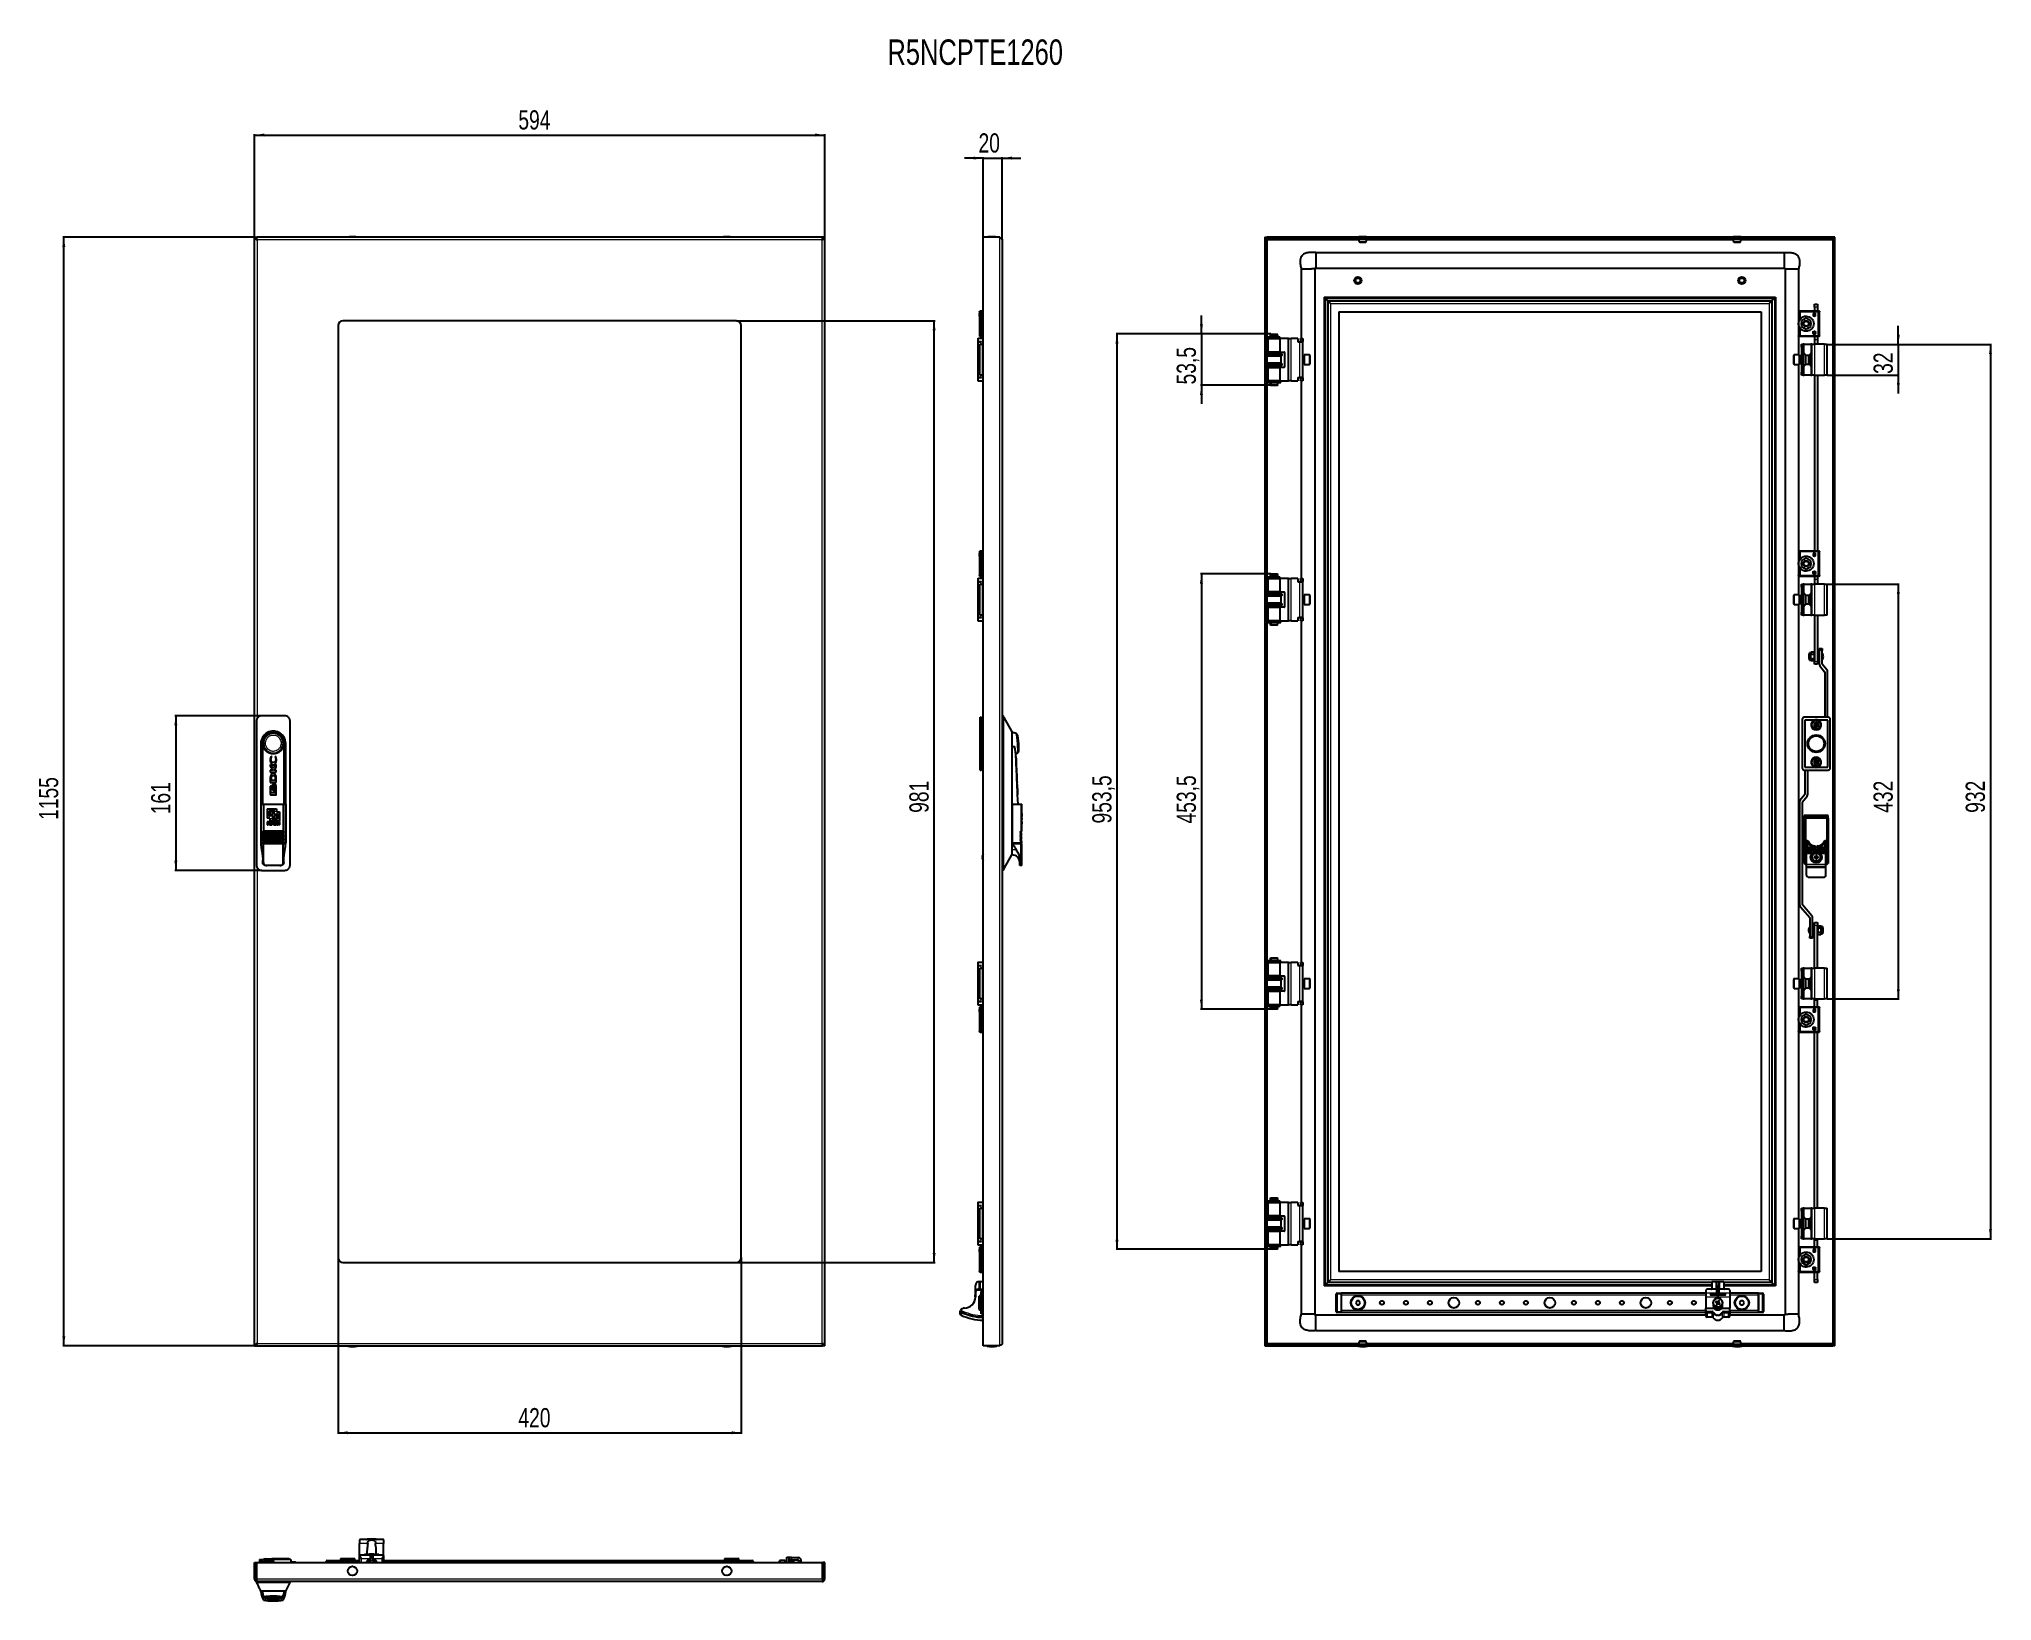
# Model space of a CAD drawing. Header units: millimetres. Extents: x -486 to 1548, y -649 to 978.
import ezdxf

# ---------------------------------------------------------------- set-up
doc = ezdxf.new("R2010")
doc.units = ezdxf.units.MM
doc.layers.add('FORMAT', color=7, linetype='Continuous')
doc.styles.add('SLDTEXTSTYLE0', font='TXT', dxfattribs={"width": 0.75})
doc.dimstyles.new('SLDDIMSTYLE0', dxfattribs={"dimtxt": 20, "dimasz": 10, "dimexe": 0, "dimexo": 0.0625, "dimgap": 5, "dimtad": 2, "dimdec": 1, "dimrnd": 1e-09, "dimzin": 12, "dimdsep": 46, "dimtxsty": 'SLDTEXTSTYLE0', "dimsah": 1, "dimcen": 0.09, "dimadec": 0, "dimazin": 3, "dimtfac": 1, "dimtofl": 0, "dimtmove": 0, "dimatfit": 3, "dimfxl": 0, "dimfrac": 2, "dimtolj": 1, "dimtzin": 12, "dimarcsym": 0})
doc.dimstyles.new('SLDDIMSTYLE1', dxfattribs={"dimtxt": 20, "dimasz": 10, "dimexe": 0, "dimexo": 0.0625, "dimgap": 5, "dimtad": 2, "dimdec": 1, "dimrnd": 1e-09, "dimzin": 12, "dimdsep": 46, "dimtxsty": 'SLDTEXTSTYLE0', "dimsah": 1, "dimcen": 0.09, "dimadec": 0, "dimazin": 3, "dimtfac": 1, "dimtmove": 0, "dimatfit": 0, "dimfxl": 0, "dimfrac": 2, "dimtolj": 1, "dimtzin": 12, "dimarcsym": 0})

msp = doc.modelspace()

# ---------------------------------------------------------------- texts
at = {"layer": 'FORMAT', "insert": (397.62, 978.05), "char_height": 26.4583, "attachment_point": 1, "style": 'SLDTEXTSTYLE0'}
msp.add_mtext('R5NCPTE1260', dxfattribs=at)

# ---------------------------------------------------------------- blocks, each defined once
blk = doc.blocks.new('_D')
at = {"layer": 'FORMAT'}
for p, q in [((-261.7, 771.9), (-261.7, 879.4)), ((-261.7, 878.4), (332.3, 878.4)), ((332.3, 771.9), (332.3, 879.4))]:
    blk.add_line(p, q, dxfattribs=at)
for points in [[(-261.7, 878.4), (-251.7, 876.9), (-251.7, 880)], [(332.3, 878.4), (322.3, 880), (322.3, 876.9)]]:
    blk.add_solid(points, dxfattribs=at)
at = {"layer": 'FORMAT', "insert": (13.1, 904.2), "char_height": 20, "attachment_point": 1, "style": 'SLDTEXTSTYLE0'}
blk.add_mtext('594', dxfattribs=at)
blk = doc.blocks.new('_D_1')
at = {"layer": 'FORMAT'}
for p, q in [((-261.7, 771.9), (-461.5, 771.9)), ((-460.5, -383.1), (-460.5, 771.9)), ((-261.7, -383.1), (-461.5, -383.1))]:
    blk.add_line(p, q, dxfattribs=at)
for points in [[(-460.5, 771.9), (-462, 761.9), (-458.9, 761.9)], [(-460.5, -383.1), (-458.9, -373.1), (-462, -373.1)]]:
    blk.add_solid(points, dxfattribs=at)
at = {"layer": 'FORMAT', "insert": (-486.3, 164.9), "char_height": 20, "attachment_point": 1, "rotation": 90, "style": 'SLDTEXTSTYLE0'}
blk.add_mtext('1155', dxfattribs=at)
blk = doc.blocks.new('_D_2')
at = {"layer": 'FORMAT'}
for p, q in [((-174.7, -291.1), (-174.7, -474.6)), ((245.3, -291.1), (245.3, -474.6)), ((-174.7, -473.6), (245.3, -473.6))]:
    blk.add_line(p, q, dxfattribs=at)
for points in [[(-174.7, -473.6), (-164.7, -475.1), (-164.7, -472)], [(245.3, -473.6), (235.3, -472), (235.3, -475.1)]]:
    blk.add_solid(points, dxfattribs=at)
at = {"layer": 'FORMAT', "insert": (13.1, -447.8), "char_height": 20, "attachment_point": 1, "style": 'SLDTEXTSTYLE0'}
blk.add_mtext('420', dxfattribs=at)
blk = doc.blocks.new('_D_3')
at = {"layer": 'FORMAT'}
for p, q in [((240.3, 684.9), (447.3, 684.9)), ((446.3, -296.1), (446.3, 684.9)), ((240.3, -296.1), (447.3, -296.1))]:
    blk.add_line(p, q, dxfattribs=at)
for points in [[(446.3, 684.9), (444.7, 674.9), (447.8, 674.9)], [(446.3, -296.1), (447.8, -286.1), (444.7, -286.1)]]:
    blk.add_solid(points, dxfattribs=at)
at = {"layer": 'FORMAT', "insert": (420.5, 172.3), "char_height": 20, "attachment_point": 1, "rotation": 90, "style": 'SLDTEXTSTYLE0'}
blk.add_mtext('981', dxfattribs=at)
blk = doc.blocks.new('_D_4')
at = {"layer": 'FORMAT'}
for p, q in [((-254.2, 273.4), (-344.7, 273.4)), ((-343.7, 273.4), (-343.7, 112.4)), ((-254.2, 112.4), (-344.7, 112.4))]:
    blk.add_line(p, q, dxfattribs=at)
for points in [[(-343.7, 273.4), (-345.3, 263.4), (-342.2, 263.4)], [(-343.7, 112.4), (-342.2, 122.4), (-345.3, 122.4)]]:
    blk.add_solid(points, dxfattribs=at)
at = {"layer": 'FORMAT', "insert": (-369.5, 170.8), "char_height": 20, "attachment_point": 1, "rotation": 90, "style": 'SLDTEXTSTYLE0'}
blk.add_mtext('161', dxfattribs=at)
blk = doc.blocks.new('_D_5')
at = {"layer": 'FORMAT'}
for p, q in [((497.3, 771.9), (497.3, 855.4)), ((517.3, 769.3), (517.3, 855.4)), ((497.3, 854.4), (478, 854.4)), ((497.3, 854.4), (517.3, 854.4)), ((517.3, 854.4), (536.5, 854.4))]:
    blk.add_line(p, q, dxfattribs=at)
for points in [[(497.3, 854.4), (487.3, 856), (487.3, 852.9)], [(517.3, 854.4), (527.3, 852.9), (527.3, 856)]]:
    blk.add_solid(points, dxfattribs=at)
at = {"layer": 'FORMAT', "insert": (492.5, 880.2), "char_height": 20, "attachment_point": 1, "style": 'SLDTEXTSTYLE0'}
blk.add_mtext('20', dxfattribs=at)
blk = doc.blocks.new('_D_6')
at = {"layer": 'FORMAT'}
for p, q in [((796.9, 671.2), (635.8, 671.2)), ((636.8, -282.3), (636.8, 671.2)), ((796.9, -282.3), (635.8, -282.3))]:
    blk.add_line(p, q, dxfattribs=at)
for points in [[(636.8, 671.2), (635.2, 661.2), (638.3, 661.2)], [(636.8, -282.3), (638.3, -272.3), (635.2, -272.3)]]:
    blk.add_solid(points, dxfattribs=at)
at = {"layer": 'FORMAT', "insert": (611, 161.2), "char_height": 20, "attachment_point": 1, "rotation": 90, "style": 'SLDTEXTSTYLE0'}
blk.add_mtext('953,5', dxfattribs=at)
blk = doc.blocks.new('_D_7')
at = {"layer": 'FORMAT'}
for p, q in [((724.8, 671.2), (724.8, 690.4)), ((796.9, 671.2), (723.8, 671.2)), ((724.8, 671.2), (724.8, 617.7)), ((796.9, 617.7), (723.8, 617.7)), ((724.8, 617.7), (724.8, 598.4))]:
    blk.add_line(p, q, dxfattribs=at)
for points in [[(724.8, 671.2), (726.3, 681.2), (723.2, 681.2)], [(724.8, 617.7), (723.2, 607.7), (726.3, 607.7)]]:
    blk.add_solid(points, dxfattribs=at)
at = {"layer": 'FORMAT', "insert": (699, 618.6), "char_height": 20, "attachment_point": 1, "rotation": 90, "style": 'SLDTEXTSTYLE0'}
blk.add_mtext('53,5', dxfattribs=at)
blk = doc.blocks.new('_D_8')
at = {"layer": 'FORMAT'}
for p, q in [((1376.8, 660.4), (1547.8, 660.4)), ((1546.8, 660.4), (1546.8, -271.6)), ((1376.8, -271.6), (1547.8, -271.6))]:
    blk.add_line(p, q, dxfattribs=at)
for points in [[(1546.8, 660.4), (1545.3, 650.4), (1548.3, 650.4)], [(1546.8, -271.6), (1548.3, -261.6), (1545.3, -261.6)]]:
    blk.add_solid(points, dxfattribs=at)
at = {"layer": 'FORMAT', "insert": (1521, 172.3), "char_height": 20, "attachment_point": 1, "rotation": 90, "style": 'SLDTEXTSTYLE0'}
blk.add_mtext('932', dxfattribs=at)
blk = doc.blocks.new('_D_9')
at = {"layer": 'FORMAT'}
for p, q in [((1450.8, 660.4), (1450.8, 679.7)), ((1376.8, 660.4), (1451.8, 660.4)), ((1450.8, 660.4), (1450.8, 628.4)), ((1376.8, 628.4), (1451.8, 628.4)), ((1450.8, 628.4), (1450.8, 609.2))]:
    blk.add_line(p, q, dxfattribs=at)
for points in [[(1450.8, 660.4), (1452.3, 670.4), (1449.3, 670.4)], [(1450.8, 628.4), (1449.3, 618.4), (1452.3, 618.4)]]:
    blk.add_solid(points, dxfattribs=at)
at = {"layer": 'FORMAT', "insert": (1425, 629.6), "char_height": 20, "attachment_point": 1, "rotation": 90, "style": 'SLDTEXTSTYLE0'}
blk.add_mtext('32', dxfattribs=at)
blk = doc.blocks.new('_D_10')
at = {"layer": 'FORMAT'}
for p, q in [((796.9, 421.2), (723.8, 421.2)), ((724.8, 421.2), (724.8, -32.3)), ((796.9, -32.3), (723.8, -32.3))]:
    blk.add_line(p, q, dxfattribs=at)
for points in [[(724.8, 421.2), (723.2, 411.2), (726.3, 411.2)], [(724.8, -32.3), (726.3, -22.3), (723.2, -22.3)]]:
    blk.add_solid(points, dxfattribs=at)
at = {"layer": 'FORMAT', "insert": (699, 161.2), "char_height": 20, "attachment_point": 1, "rotation": 90, "style": 'SLDTEXTSTYLE0'}
blk.add_mtext('453,5', dxfattribs=at)
blk = doc.blocks.new('_D_11')
at = {"layer": 'FORMAT'}
for p, q in [((1376.8, 410.4), (1451.8, 410.4)), ((1450.8, 410.4), (1450.8, -21.6)), ((1376.8, -21.6), (1451.8, -21.6))]:
    blk.add_line(p, q, dxfattribs=at)
for points in [[(1450.8, 410.4), (1449.3, 400.4), (1452.3, 400.4)], [(1450.8, -21.6), (1452.3, -11.6), (1449.3, -11.6)]]:
    blk.add_solid(points, dxfattribs=at)
at = {"layer": 'FORMAT', "insert": (1425, 172.3), "char_height": 20, "attachment_point": 1, "rotation": 90, "style": 'SLDTEXTSTYLE0'}
blk.add_mtext('432', dxfattribs=at)

# ---------------------------------------------------------------- dimensions: what is measured, and where the dimension line sits
at = {"layer": 'FORMAT'}
for base, p1, p2, dimstyle, picture, middle in [((332.26, 878.42), (-261.74, 771.92), (332.26, 771.92), 'SLDDIMSTYLE0', '_D', (35.26, 878.42)), ((517.27, 854.42), (497.27, 771.92), (517.27, 769.32), 'SLDDIMSTYLE1', '_D_5', (507.27, 854.42)), ((245.26, -473.58), (-174.74, -291.08), (245.26, -291.08), 'SLDDIMSTYLE0', '_D_2', (35.26, -473.58))]:
    dim = msp.add_linear_dim(base=base, p1=p1, p2=p2, dimstyle=dimstyle, dxfattribs=at)
    dim.commit()
    dim.dimension.update_dxf_attribs({"geometry": picture, "text_midpoint": middle, "dimtype": 160})
for base, p1, p2, dimstyle, picture, middle in [((-460.47, 771.92), (-261.74, -383.08), (-261.74, 771.92), 'SLDDIMSTYLE0', '_D_1', (-460.47, 194.42)), ((446.27, 684.92), (240.26, -296.08), (240.26, 684.92), 'SLDDIMSTYLE0', '_D_3', (446.27, 194.42)), ((724.78, 617.67), (796.87, 671.17), (796.87, 617.67), 'SLDDIMSTYLE1', '_D_7', (724.78, 644.42)), ((1450.79, 628.42), (1376.79, 660.42), (1376.79, 628.42), 'SLDDIMSTYLE1', '_D_9', (1450.79, 644.42)), ((636.78, 671.17), (796.87, -282.33), (796.87, 671.17), 'SLDDIMSTYLE0', '_D_6', (636.78, 194.42)), ((1546.79, -271.58), (1376.79, 660.42), (1376.79, -271.58), 'SLDDIMSTYLE0', '_D_8', (1546.79, 194.42)), ((724.78, -32.33), (796.87, 421.17), (796.87, -32.33), 'SLDDIMSTYLE0', '_D_10', (724.78, 194.42)), ((1450.79, -21.58), (1376.79, 410.42), (1376.79, -21.58), 'SLDDIMSTYLE0', '_D_11', (1450.79, 194.42)), ((-343.74, 112.42), (-254.24, 273.42), (-254.24, 112.42), 'SLDDIMSTYLE0', '_D_4', (-343.74, 192.92))]:
    dim = msp.add_linear_dim(base=base, p1=p1, p2=p2, angle=90, dimstyle=dimstyle, dxfattribs=at)
    dim.commit()
    dim.dimension.update_dxf_attribs({"geometry": picture, "text_midpoint": middle, "dimtype": 160})

# ---------------------------------------------------------------- linework, layer by layer
at = {"color": 7, "linetype": 'Continuous', "lineweight": 25}
for p, q in [((-261.74, -383.08), (-261.74, 771.92)), ((-261.74, 771.92), (-259.74, 771.92)), ((329.96, 771.92), (-259.44, 771.92)), ((-259.44, 770.19), (-259.44, 771.92)), ((329.96, 771.92), (329.96, 770.2)), ((332.26, 771.92), (330.26, 771.92)), ((332.26, -383.08), (332.26, 771.92)), ((497.27, -383.08), (497.27, 771.92)), ((514.67, 771.92), (497.27, 771.92)), ((517.27, 769.32), (517.27, 270.42)), ((790.79, 771.92), (790.79, -383.08)), ((790.79, 771.92), (792.79, 771.92)), ((792.79, 771.92), (792.79, -383.08)), ((793.09, 769.92), (793.09, 771.92)), ((1382.49, 771.92), (793.09, 771.92)), ((1382.49, 769.92), (793.09, 769.92)), ((793.39, 769.32), (793.19, 769.92)), ((843.79, 755.92), (843.79, 740.08)), ((843.79, 755.92), (1331.79, 755.92)), ((892.79, 767.31), (889.2, 767.31)), ((889.68, 766.92), (895.89, 766.92)), ((896.38, 767.31), (892.79, 767.31)), ((1286.38, 767.31), (1279.2, 767.31)), ((1279.68, 766.92), (1285.89, 766.92)), ((1382.4, 769.92), (1382.19, 769.32)), ((1382.49, 769.92), (1382.49, 771.92)), ((1384.79, 771.92), (1382.79, 771.92)), ((1382.79, -383.08), (1382.79, 771.92)), ((1384.79, -383.08), (1384.79, 771.92)), ((828.79, 738.92), (829.77, 738.92)), ((828.79, 738.92), (828.79, 666.42)), ((829.77, 738.92), (832.22, 738.92)), ((832.22, 738.92), (835.79, 738.92)), ((835.79, 738.92), (839.36, 738.92)), ((842.79, 738.92), (842.79, -350.08)), ((843.79, 739.92), (1331.79, 739.92)), ((1332.79, 738.92), (1332.79, -350.08)), ((1346.79, 738.92), (1346.79, 694.6)), ((493.67, 694.42), (493.67, 669.42)), ((497.27, 694.92), (495.67, 694.92)), ((852.79, 709.42), (852.79, -320.58)), ((852.79, 709.42), (853.79, 708.42)), ((852.79, 709.42), (1322.79, 709.42)), ((853.89, 708.32), (856.2, 706.01)), ((856.2, 706.01), (856.89, 705.32)), ((856.89, 705.32), (859.2, 703.01)), ((867.79, 694.42), (1307.79, 694.42)), ((867.79, 694.42), (867.79, -305.58)), ((1307.79, 694.42), (1307.79, -305.58)), ((1316.38, 703.01), (1318.69, 705.32)), ((1318.69, 705.32), (1319.38, 706.01)), ((1319.38, 706.01), (1321.69, 708.32)), ((1321.79, 708.42), (1322.79, 709.42)), ((1322.79, 709.42), (1322.79, -320.58)), ((1346.79, 694.42), (1346.79, 669.42)), ((1366.79, 694.92), (1348.79, 694.92)), ((1362.23, 691.88), (1362.23, 690.01)), ((1362.76, 691.63), (1362.76, 691.85)), ((1363.49, 702.12), (1366.49, 702.12)), ((1363.49, 699.12), (1363.49, 702.12)), ((1363.49, 699.12), (1363.49, 694.92)), ((1366.49, 702.12), (1366.49, 699.12)), ((1366.49, 699.12), (1366.49, 694.92)), ((1367.39, 694.92), (1367.14, 694.92)), ((1368.79, 669.42), (1368.79, 694.42)), ((-174.74, 679.92), (-174.74, -291.08)), ((240.26, 684.92), (-169.74, 684.92)), ((245.26, -291.08), (245.26, 679.92)), ((1347.62, 685.05), (1349.12, 687.31)), ((1349.12, 676.54), (1347.62, 678.8)), ((1354.79, 687.64), (1349.84, 684.78)), ((1349.84, 684.78), (1349.84, 682.92)), ((1349.84, 682.92), (1351.8, 682.92)), ((1349.84, 680.92), (1349.84, 682.92)), ((1349.84, 680.92), (1349.84, 679.06)), ((1349.84, 680.92), (1351.8, 680.92)), ((1349.84, 679.06), (1354.79, 676.21)), ((1352.5, 682.92), (1351.8, 682.92)), ((1351.8, 680.92), (1352.5, 680.92)), ((1359.74, 684.78), (1354.79, 687.64)), ((1354.79, 676.21), (1359.74, 679.06)), ((1357.77, 682.92), (1357.08, 682.92)), ((1357.08, 680.92), (1357.77, 680.92)), ((1357.77, 682.92), (1359.74, 682.92)), ((1357.77, 680.92), (1359.74, 680.92)), ((1359.74, 682.92), (1359.74, 684.78)), ((1359.74, 682.92), (1359.74, 680.92)), ((1359.74, 679.06), (1359.74, 680.92)), ((1362.23, 671.96), (1362.23, 673.83)), ((1362.69, 690.01), (1362.69, 690.29)), ((1362.69, 673.83), (1362.69, 673.55)), ((1363.14, 691.63), (1362.76, 691.63)), ((1362.76, 691.27), (1363.19, 691.27)), ((1362.76, 690.69), (1362.76, 691.27)), ((1362.76, 672.57), (1362.76, 673.16)), ((1363.19, 672.57), (1362.76, 672.57)), ((1363.14, 672.22), (1362.76, 672.22)), ((1362.76, 672.22), (1362.76, 672)), ((491.72, 665.92), (491.72, 663.92)), ((497.27, 666.42), (492.22, 666.42)), ((492.22, 663.42), (495.72, 663.42)), ((492.22, 663.42), (492.22, 663.12)), ((492.22, 625.72), (492.22, 663.12)), ((492.22, 663.12), (495.22, 663.12)), ((493.77, 660.42), (496.77, 660.42)), ((493.77, 628.42), (493.77, 660.42)), ((494.72, 663.42), (494.72, 663.12)), ((495.22, 663.12), (495.72, 663.12)), ((495.67, 668.92), (497.27, 668.92)), ((495.72, 663.12), (495.72, 663.42)), ((497.27, 660.42), (496.77, 660.42)), ((792.79, 651.42), (807.79, 651.42)), ((793.14, 668.12), (793.14, 667.22)), ((793.14, 668.12), (806.03, 668.12)), ((793.14, 667.22), (806.03, 667.22)), ((793.84, 666.42), (793.84, 652.42)), ((793.84, 666.42), (806.74, 666.42)), ((806.74, 652.42), (793.84, 652.42)), ((796.87, 671.17), (796.29, 670.17)), ((796.29, 670.17), (796.29, 668.17)), ((804.29, 670.17), (796.29, 670.17)), ((801.04, 668.17), (796.29, 668.17)), ((796.29, 667.17), (796.29, 666.42)), ((801.04, 667.17), (796.29, 667.17)), ((796.29, 652.42), (796.29, 651.42)), ((796.79, 668.17), (796.79, 668.12)), ((796.79, 667.22), (796.79, 667.17)), ((796.87, 671.17), (803.71, 671.17)), ((804.29, 668.17), (801.04, 668.17)), ((804.29, 667.17), (801.04, 667.17)), ((804.29, 670.17), (803.71, 671.17)), ((803.79, 668.12), (803.79, 668.17)), ((803.79, 667.17), (803.79, 667.22)), ((804.29, 668.17), (804.29, 670.17)), ((804.29, 666.42), (804.29, 667.17)), ((804.29, 651.42), (804.29, 652.42)), ((806.03, 668.12), (806.11, 668.12)), ((806.03, 667.22), (806.11, 667.22)), ((806.11, 667.22), (806.11, 668.12)), ((806.11, 668.12), (806.32, 668.12)), ((806.11, 667.22), (806.32, 667.22)), ((806.32, 667.22), (806.32, 668.12)), ((806.74, 652.42), (806.74, 666.42)), ((814.84, 666.42), (806.74, 666.42)), ((806.74, 652.42), (810.84, 652.42)), ((807.79, 650.82), (807.79, 651.42)), ((811.34, 651.92), (811.34, 636.92)), ((815.34, 666.42), (814.84, 666.42)), ((815.34, 666.42), (818.34, 666.42)), ((815.34, 622.42), (815.34, 666.42)), ((825.34, 666.42), (818.34, 666.42)), ((825.34, 666.42), (825.34, 663.12)), ((825.34, 663.12), (827.34, 663.12)), ((827.34, 663.12), (830.34, 663.12)), ((827.84, 666.42), (830.34, 666.42)), ((827.84, 665.92), (827.84, 666.42)), ((827.84, 665.92), (827.84, 663.92)), ((827.84, 663.42), (827.84, 663.92)), ((830.34, 663.42), (827.84, 663.42)), ((827.84, 663.42), (827.84, 663.12)), ((830.34, 666.42), (830.34, 665.92)), ((830.34, 665.92), (830.34, 663.92)), ((830.34, 663.92), (830.34, 663.42)), ((830.34, 663.12), (830.34, 663.42)), ((830.34, 625.72), (830.34, 663.12)), ((1346.79, 669.25), (1346.79, 649.42)), ((1348.79, 668.92), (1366.79, 668.92)), ((1349.79, 659.42), (1349.79, 660.42)), ((1349.79, 660.42), (1351.79, 660.42)), ((1349.79, 658.42), (1349.79, 659.42)), ((1349.79, 657.42), (1349.79, 658.42)), ((1351.79, 657.42), (1349.79, 657.42)), ((1349.79, 657.42), (1349.79, 656.92)), ((1351.79, 656.92), (1349.79, 656.92)), ((1349.79, 656.92), (1349.79, 631.92)), ((1351.79, 660.42), (1351.79, 659.42)), ((1352.79, 660.42), (1351.79, 660.42)), ((1351.79, 658.42), (1351.79, 659.42)), ((1351.79, 658.42), (1351.79, 657.42)), ((1351.79, 657.42), (1351.79, 656.92)), ((1351.79, 656.92), (1351.79, 631.92)), ((1352.79, 660.42), (1359.79, 660.42)), ((1360.79, 660.42), (1359.79, 660.42)), ((1360.79, 660.42), (1363.79, 660.42)), ((1360.79, 628.42), (1360.79, 660.42)), ((1363.49, 669.01), (1363.49, 665.62)), ((1363.49, 665.62), (1363.49, 660.42)), ((1373.79, 660.42), (1363.79, 660.42)), ((1366.49, 669.01), (1366.49, 665.62)), ((1366.49, 665.62), (1366.49, 660.42)), ((1367.14, 668.92), (1367.39, 668.92)), ((1373.79, 660.42), (1376.79, 660.42)), ((1376.79, 628.42), (1376.79, 660.42)), ((807.79, 650.82), (792.79, 650.82)), ((807.79, 648.02), (792.79, 648.02)), ((807.79, 640.82), (792.79, 640.82)), ((807.79, 638.02), (792.79, 638.02)), ((792.79, 637.42), (807.79, 637.42)), ((793.84, 636.42), (793.84, 622.42)), ((793.84, 636.42), (806.74, 636.42)), ((796.29, 637.42), (796.29, 636.42)), ((804.29, 636.42), (804.29, 637.42)), ((806.74, 622.42), (806.74, 636.42)), ((810.84, 636.42), (806.74, 636.42)), ((808.49, 650.14), (807.79, 650.82)), ((807.79, 648.02), (808.49, 648.71)), ((807.79, 640.82), (807.79, 648.02)), ((808.49, 640.14), (807.79, 640.82)), ((807.79, 638.02), (808.49, 638.71)), ((807.79, 637.42), (807.79, 638.02)), ((831.59, 647.42), (830.34, 647.42)), ((830.34, 641.42), (831.59, 641.42)), ((837.24, 649.42), (831.84, 649.42)), ((831.84, 649.42), (831.84, 639.42)), ((831.84, 639.42), (837.24, 639.42)), ((837.84, 648.82), (837.84, 640.02)), ((1341.79, 642.17), (1341.79, 648.82)), ((1341.79, 640.02), (1341.79, 642.17)), ((1347.79, 649.42), (1342.39, 649.42)), ((1342.39, 639.42), (1347.79, 639.42)), ((1346.79, 639.42), (1346.79, 444.6)), ((1347.79, 641.86), (1347.79, 649.42)), ((1347.79, 639.42), (1347.79, 641.86)), ((1349.29, 647.42), (1348.04, 647.42)), ((1348.04, 641.42), (1349.29, 641.42)), ((1349.79, 649.42), (1349.29, 649.42)), ((1349.29, 649.42), (1349.29, 648.21)), ((1349.29, 648.21), (1349.29, 639.42)), ((1349.29, 639.42), (1349.79, 639.42)), ((1351.79, 631.92), (1349.79, 631.92)), ((1349.79, 631.92), (1349.79, 631.42)), ((1349.79, 630.42), (1349.79, 631.42)), ((1349.79, 631.42), (1351.79, 631.42)), ((1351.79, 650.42), (1352.79, 650.42)), ((1352.79, 638.42), (1351.79, 638.42)), ((1351.79, 631.92), (1351.79, 631.42)), ((1351.79, 631.42), (1351.79, 630.42)), ((1353.49, 650.42), (1352.79, 650.42)), ((1352.79, 638.42), (1353.49, 638.42)), ((1353.49, 650.42), (1353.49, 649.97)), ((1353.49, 638.87), (1353.49, 638.42)), ((1357.42, 648.92), (1354.29, 648.92)), ((1354.29, 639.92), (1354.29, 648.92)), ((1354.29, 639.92), (1357.42, 639.92)), ((1358.29, 648.42), (1357.42, 648.92)), ((1357.42, 639.92), (1357.42, 648.92)), ((1357.42, 639.92), (1358.29, 640.42)), ((1358.29, 640.42), (1358.29, 648.42)), ((1359.09, 638.42), (1359.09, 650.42)), ((1359.79, 650.42), (1359.09, 650.42)), ((1359.09, 638.42), (1359.79, 638.42)), ((1359.79, 650.42), (1360.79, 650.42)), ((1360.79, 638.42), (1359.79, 638.42)), ((491.72, 624.92), (491.72, 622.92)), ((495.22, 625.72), (492.22, 625.72)), ((492.22, 625.72), (492.22, 625.42)), ((495.72, 625.42), (492.22, 625.42)), ((492.22, 622.42), (497.27, 622.42)), ((496.77, 628.42), (493.77, 628.42)), ((494.72, 625.72), (494.72, 625.42)), ((495.72, 625.72), (495.22, 625.72)), ((495.72, 625.42), (495.72, 625.72)), ((496.77, 628.42), (497.27, 628.42)), ((793.14, 621.62), (793.14, 620.72)), ((793.14, 621.62), (797.13, 621.62)), ((793.14, 620.72), (797.13, 620.72)), ((806.74, 622.42), (793.84, 622.42)), ((796.29, 622.42), (796.29, 621.67)), ((801.04, 621.67), (796.29, 621.67)), ((796.29, 620.67), (796.29, 618.67)), ((801.04, 620.67), (796.29, 620.67)), ((796.29, 618.67), (796.87, 617.67)), ((796.29, 618.67), (801.04, 618.67)), ((796.79, 621.67), (796.79, 621.62)), ((796.79, 620.72), (796.79, 620.67)), ((800.93, 617.67), (796.87, 617.67)), ((797.13, 621.62), (797.78, 621.62)), ((797.13, 620.72), (797.78, 620.72)), ((797.78, 621.62), (798.12, 621.62)), ((797.78, 620.72), (798.12, 620.72)), ((798.12, 620.72), (798.12, 621.62)), ((798.12, 621.62), (798.12, 621.62)), ((798.12, 620.72), (798.12, 620.72)), ((803.71, 617.67), (800.93, 617.67)), ((804.29, 621.67), (801.04, 621.67)), ((804.29, 620.67), (801.04, 620.67)), ((801.04, 618.67), (804.29, 618.67)), ((803.21, 621.62), (803.21, 620.72)), ((803.21, 621.62), (803.23, 621.62)), ((803.21, 620.72), (803.23, 620.72)), ((803.23, 621.62), (804.53, 621.62)), ((803.23, 620.72), (804.53, 620.72)), ((803.71, 617.67), (804.29, 618.67)), ((803.79, 621.62), (803.79, 621.67)), ((803.79, 620.67), (803.79, 620.72)), ((804.29, 621.67), (804.29, 622.42)), ((804.29, 618.67), (804.29, 620.67)), ((804.53, 621.62), (805.25, 621.62)), ((804.53, 620.72), (805.25, 620.72)), ((805.25, 621.62), (807.44, 621.62)), ((805.25, 620.72), (807.44, 620.72)), ((806.74, 622.42), (814.84, 622.42)), ((807.44, 620.72), (807.44, 621.62)), ((814.84, 622.42), (815.34, 622.42)), ((818.34, 622.42), (815.34, 622.42)), ((818.34, 622.42), (825.34, 622.42)), ((825.34, 625.72), (827.34, 625.72)), ((825.34, 625.72), (825.34, 622.42)), ((830.34, 625.72), (827.34, 625.72)), ((827.84, 625.72), (827.84, 625.42)), ((827.84, 625.42), (830.34, 625.42)), ((827.84, 624.92), (827.84, 625.42)), ((827.84, 624.92), (827.84, 622.92)), ((827.84, 622.42), (827.84, 622.92)), ((830.34, 622.42), (827.84, 622.42)), ((828.79, 622.42), (828.79, 416.42)), ((830.34, 625.42), (830.34, 625.72)), ((830.34, 625.42), (830.34, 624.92)), ((830.34, 624.92), (830.34, 622.92)), ((830.34, 622.92), (830.34, 622.42)), ((1349.79, 629.42), (1349.79, 630.42)), ((1349.79, 628.42), (1349.79, 629.42)), ((1351.79, 628.42), (1349.79, 628.42)), ((1351.79, 629.42), (1351.79, 630.42)), ((1351.79, 629.42), (1351.79, 628.42)), ((1351.79, 628.42), (1352.79, 628.42)), ((1359.79, 628.42), (1352.79, 628.42)), ((1359.79, 628.42), (1360.79, 628.42)), ((1363.79, 628.42), (1360.79, 628.42)), ((1363.49, 628.42), (1363.49, 444.92)), ((1363.79, 628.42), (1373.79, 628.42)), ((1366.49, 628.42), (1366.49, 444.92)), ((1376.79, 628.42), (1373.79, 628.42)), ((493.67, 444.42), (493.67, 419.42)), ((497.27, 444.92), (495.67, 444.92)), ((1346.79, 444.42), (1346.79, 419.42)), ((1347.62, 435.05), (1349.12, 437.31)), ((1349.12, 426.54), (1347.62, 428.8)), ((1366.79, 444.92), (1348.79, 444.92)), ((1354.79, 437.64), (1349.84, 434.78)), ((1349.84, 434.78), (1349.84, 432.92)), ((1349.84, 432.92), (1351.8, 432.92)), ((1349.84, 430.92), (1349.84, 432.92)), ((1349.84, 430.92), (1349.84, 429.06)), ((1349.84, 430.92), (1351.8, 430.92)), ((1349.84, 429.06), (1354.79, 426.21)), ((1352.5, 432.92), (1351.8, 432.92)), ((1351.8, 430.92), (1352.5, 430.92)), ((1359.74, 434.78), (1354.79, 437.64)), ((1354.79, 426.21), (1359.74, 429.06)), ((1357.77, 432.92), (1357.08, 432.92)), ((1357.08, 430.92), (1357.77, 430.92)), ((1357.77, 432.92), (1359.74, 432.92)), ((1357.77, 430.92), (1359.74, 430.92)), ((1359.74, 432.92), (1359.74, 434.78)), ((1359.74, 432.92), (1359.74, 430.92)), ((1359.74, 429.06), (1359.74, 430.92)), ((1362.23, 441.88), (1362.23, 440.01)), ((1362.69, 440.01), (1362.69, 440.29)), ((1362.76, 441.63), (1362.76, 441.85)), ((1363.14, 441.63), (1362.76, 441.63)), ((1362.76, 441.27), (1363.19, 441.27)), ((1362.76, 440.69), (1362.76, 441.27)), ((1367.39, 444.92), (1367.14, 444.92)), ((1368.79, 419.42), (1368.79, 444.42)), ((491.72, 415.92), (491.72, 413.92)), ((497.27, 416.42), (492.22, 416.42)), ((492.22, 413.42), (495.72, 413.42)), ((492.22, 413.42), (492.22, 413.12)), ((492.22, 375.72), (492.22, 413.12)), ((492.22, 413.12), (495.22, 413.12)), ((493.77, 410.42), (496.77, 410.42)), ((493.77, 378.42), (493.77, 410.42)), ((494.72, 413.42), (494.72, 413.12)), ((495.22, 413.12), (495.72, 413.12)), ((495.67, 418.92), (497.27, 418.92)), ((495.72, 413.12), (495.72, 413.42)), ((497.27, 410.42), (496.77, 410.42)), ((793.14, 418.12), (793.14, 417.22)), ((793.14, 418.12), (806.03, 418.12)), ((793.14, 417.22), (806.03, 417.22)), ((793.84, 416.42), (793.84, 402.42)), ((793.84, 416.42), (806.74, 416.42)), ((796.87, 421.17), (796.29, 420.17)), ((796.29, 420.17), (796.29, 418.17)), ((804.29, 420.17), (796.29, 420.17)), ((801.04, 418.17), (796.29, 418.17)), ((796.29, 417.17), (796.29, 416.42)), ((801.04, 417.17), (796.29, 417.17)), ((796.79, 418.17), (796.79, 418.12)), ((796.79, 417.22), (796.79, 417.17)), ((796.87, 421.17), (803.71, 421.17)), ((804.29, 418.17), (801.04, 418.17)), ((804.29, 417.17), (801.04, 417.17)), ((804.29, 420.17), (803.71, 421.17)), ((803.79, 418.12), (803.79, 418.17)), ((803.79, 417.17), (803.79, 417.22)), ((804.29, 418.17), (804.29, 420.17)), ((804.29, 416.42), (804.29, 417.17)), ((806.03, 418.12), (806.11, 418.12)), ((806.03, 417.22), (806.11, 417.22)), ((806.11, 417.22), (806.11, 418.12)), ((806.11, 418.12), (806.32, 418.12)), ((806.11, 417.22), (806.32, 417.22)), ((806.32, 417.22), (806.32, 418.12)), ((806.74, 402.42), (806.74, 416.42)), ((814.84, 416.42), (806.74, 416.42)), ((815.34, 416.42), (814.84, 416.42)), ((815.34, 416.42), (818.34, 416.42)), ((815.34, 372.42), (815.34, 416.42)), ((825.34, 416.42), (818.34, 416.42)), ((825.34, 416.42), (825.34, 413.12)), ((825.34, 413.12), (827.34, 413.12)), ((827.34, 413.12), (830.34, 413.12)), ((827.84, 416.42), (830.34, 416.42)), ((827.84, 415.92), (827.84, 416.42)), ((827.84, 415.92), (827.84, 413.92)), ((827.84, 413.42), (827.84, 413.92)), ((830.34, 413.42), (827.84, 413.42)), ((827.84, 413.42), (827.84, 413.12)), ((830.34, 416.42), (830.34, 415.92)), ((830.34, 415.92), (830.34, 413.92)), ((830.34, 413.92), (830.34, 413.42)), ((830.34, 413.12), (830.34, 413.42)), ((830.34, 375.72), (830.34, 413.12)), ((1346.79, 419.25), (1346.79, 399.42)), ((1348.79, 418.92), (1366.79, 418.92)), ((1349.79, 409.42), (1349.79, 410.42)), ((1349.79, 410.42), (1351.79, 410.42)), ((1349.79, 408.42), (1349.79, 409.42)), ((1349.79, 407.42), (1349.79, 408.42)), ((1351.79, 407.42), (1349.79, 407.42)), ((1349.79, 407.42), (1349.79, 406.92)), ((1351.79, 406.92), (1349.79, 406.92)), ((1349.79, 406.92), (1349.79, 381.92)), ((1351.79, 410.42), (1351.79, 409.42)), ((1352.79, 410.42), (1351.79, 410.42)), ((1351.79, 408.42), (1351.79, 409.42)), ((1351.79, 408.42), (1351.79, 407.42)), ((1351.79, 407.42), (1351.79, 406.92)), ((1351.79, 406.92), (1351.79, 381.92)), ((1352.79, 410.42), (1359.79, 410.42)), ((1360.79, 410.42), (1359.79, 410.42)), ((1360.79, 410.42), (1363.79, 410.42)), ((1360.79, 378.42), (1360.79, 410.42)), ((1362.23, 421.96), (1362.23, 423.83)), ((1362.69, 423.83), (1362.69, 423.55)), ((1362.76, 422.57), (1362.76, 423.16)), ((1363.19, 422.57), (1362.76, 422.57)), ((1363.14, 422.22), (1362.76, 422.22)), ((1362.76, 422.22), (1362.76, 422)), ((1363.49, 419.01), (1363.49, 415.62)), ((1363.49, 415.62), (1363.49, 410.42)), ((1373.79, 410.42), (1363.79, 410.42)), ((1366.49, 419.01), (1366.49, 415.62)), ((1366.49, 415.62), (1366.49, 410.42)), ((1367.14, 418.92), (1367.39, 418.92)), ((1373.79, 410.42), (1376.79, 410.42)), ((1376.79, 378.42), (1376.79, 410.42)), ((792.79, 401.42), (807.79, 401.42)), ((807.79, 400.82), (792.79, 400.82)), ((807.79, 398.02), (792.79, 398.02)), ((807.79, 390.82), (792.79, 390.82)), ((807.79, 388.02), (792.79, 388.02)), ((792.79, 387.42), (807.79, 387.42)), ((806.74, 402.42), (793.84, 402.42)), ((796.29, 402.42), (796.29, 401.42)), ((796.29, 387.42), (796.29, 386.42)), ((804.29, 401.42), (804.29, 402.42)), ((804.29, 386.42), (804.29, 387.42)), ((806.74, 402.42), (810.84, 402.42)), ((807.79, 400.82), (807.79, 401.42)), ((808.49, 400.14), (807.79, 400.82)), ((807.79, 398.02), (808.49, 398.71)), ((807.79, 390.82), (807.79, 398.02)), ((808.49, 390.14), (807.79, 390.82)), ((807.79, 388.02), (808.49, 388.71)), ((807.79, 387.42), (807.79, 388.02)), ((811.34, 401.92), (811.34, 386.92)), ((831.59, 397.42), (830.34, 397.42)), ((830.34, 391.42), (831.59, 391.42)), ((837.24, 399.42), (831.84, 399.42)), ((831.84, 399.42), (831.84, 389.42)), ((831.84, 389.42), (837.24, 389.42)), ((837.84, 398.82), (837.84, 390.02)), ((1341.79, 392.17), (1341.79, 398.82)), ((1341.79, 390.02), (1341.79, 392.17)), ((1347.79, 399.42), (1342.39, 399.42)), ((1342.39, 389.42), (1347.79, 389.42)), ((1346.79, 389.42), (1346.79, -0.58)), ((1347.79, 391.86), (1347.79, 399.42)), ((1347.79, 389.42), (1347.79, 391.86)), ((1349.29, 397.42), (1348.04, 397.42)), ((1348.04, 391.42), (1349.29, 391.42)), ((1349.79, 399.42), (1349.29, 399.42)), ((1349.29, 399.42), (1349.29, 398.21)), ((1349.29, 398.21), (1349.29, 389.42)), ((1349.29, 389.42), (1349.79, 389.42)), ((1351.79, 400.42), (1352.79, 400.42)), ((1352.79, 388.42), (1351.79, 388.42)), ((1353.49, 400.42), (1352.79, 400.42)), ((1352.79, 388.42), (1353.49, 388.42)), ((1353.49, 400.42), (1353.49, 399.97)), ((1353.49, 388.87), (1353.49, 388.42)), ((1357.42, 398.92), (1354.29, 398.92)), ((1354.29, 389.92), (1354.29, 398.92)), ((1354.29, 389.92), (1357.42, 389.92)), ((1358.29, 398.42), (1357.42, 398.92)), ((1357.42, 389.92), (1357.42, 398.92)), ((1357.42, 389.92), (1358.29, 390.42)), ((1358.29, 390.42), (1358.29, 398.42)), ((1359.09, 388.42), (1359.09, 400.42)), ((1359.79, 400.42), (1359.09, 400.42)), ((1359.09, 388.42), (1359.79, 388.42)), ((1359.79, 400.42), (1360.79, 400.42)), ((1360.79, 388.42), (1359.79, 388.42)), ((491.72, 374.92), (491.72, 372.92)), ((495.22, 375.72), (492.22, 375.72)), ((492.22, 375.72), (492.22, 375.42)), ((495.72, 375.42), (492.22, 375.42)), ((492.22, 372.42), (497.27, 372.42)), ((496.77, 378.42), (493.77, 378.42)), ((494.72, 375.72), (494.72, 375.42)), ((495.72, 375.72), (495.22, 375.72)), ((495.72, 375.42), (495.72, 375.72)), ((496.77, 378.42), (497.27, 378.42)), ((793.14, 371.62), (793.14, 370.72)), ((793.14, 371.62), (797.13, 371.62)), ((793.14, 370.72), (797.13, 370.72)), ((793.84, 386.42), (793.84, 372.42)), ((793.84, 386.42), (806.74, 386.42)), ((806.74, 372.42), (793.84, 372.42)), ((796.29, 372.42), (796.29, 371.67)), ((801.04, 371.67), (796.29, 371.67)), ((796.29, 370.67), (796.29, 368.67)), ((801.04, 370.67), (796.29, 370.67)), ((796.29, 368.67), (796.87, 367.67)), ((796.29, 368.67), (801.04, 368.67)), ((796.79, 371.67), (796.79, 371.62)), ((796.79, 370.72), (796.79, 370.67)), ((800.93, 367.67), (796.87, 367.67)), ((797.13, 371.62), (797.78, 371.62)), ((797.13, 370.72), (797.78, 370.72)), ((797.78, 371.62), (798.12, 371.62)), ((797.78, 370.72), (798.12, 370.72)), ((798.12, 370.72), (798.12, 371.62)), ((798.12, 371.62), (798.12, 371.62)), ((798.12, 370.72), (798.12, 370.72)), ((803.71, 367.67), (800.93, 367.67)), ((804.29, 371.67), (801.04, 371.67)), ((804.29, 370.67), (801.04, 370.67)), ((801.04, 368.67), (804.29, 368.67)), ((803.21, 371.62), (803.21, 370.72)), ((803.21, 371.62), (803.23, 371.62)), ((803.21, 370.72), (803.23, 370.72)), ((803.23, 371.62), (804.53, 371.62)), ((803.23, 370.72), (804.53, 370.72)), ((803.71, 367.67), (804.29, 368.67)), ((803.79, 371.62), (803.79, 371.67)), ((803.79, 370.67), (803.79, 370.72)), ((804.29, 371.67), (804.29, 372.42)), ((804.29, 368.67), (804.29, 370.67)), ((804.53, 371.62), (805.25, 371.62)), ((804.53, 370.72), (805.25, 370.72)), ((805.25, 371.62), (807.44, 371.62)), ((805.25, 370.72), (807.44, 370.72)), ((806.74, 372.42), (806.74, 386.42)), ((810.84, 386.42), (806.74, 386.42)), ((806.74, 372.42), (814.84, 372.42)), ((807.44, 370.72), (807.44, 371.62)), ((814.84, 372.42), (815.34, 372.42)), ((818.34, 372.42), (815.34, 372.42)), ((818.34, 372.42), (825.34, 372.42)), ((825.34, 375.72), (827.34, 375.72)), ((825.34, 375.72), (825.34, 372.42)), ((830.34, 375.72), (827.34, 375.72)), ((827.84, 375.72), (827.84, 375.42)), ((827.84, 375.42), (830.34, 375.42)), ((827.84, 374.92), (827.84, 375.42)), ((827.84, 374.92), (827.84, 372.92)), ((827.84, 372.42), (827.84, 372.92)), ((830.34, 372.42), (827.84, 372.42)), ((828.79, 372.42), (828.79, 16.42)), ((830.34, 375.42), (830.34, 375.72)), ((830.34, 375.42), (830.34, 374.92)), ((830.34, 374.92), (830.34, 372.92)), ((830.34, 372.92), (830.34, 372.42)), ((1351.79, 381.92), (1349.79, 381.92)), ((1349.79, 381.92), (1349.79, 381.42)), ((1349.79, 380.42), (1349.79, 381.42)), ((1349.79, 381.42), (1351.79, 381.42)), ((1349.79, 379.42), (1349.79, 380.42)), ((1349.79, 378.42), (1349.79, 379.42)), ((1351.79, 378.42), (1349.79, 378.42)), ((1351.79, 381.92), (1351.79, 381.42)), ((1351.79, 381.42), (1351.79, 380.42)), ((1351.79, 379.42), (1351.79, 380.42)), ((1351.79, 379.42), (1351.79, 378.42)), ((1351.79, 378.42), (1352.79, 378.42)), ((1359.79, 378.42), (1352.79, 378.42)), ((1359.79, 378.42), (1360.79, 378.42)), ((1363.79, 378.42), (1360.79, 378.42)), ((1363.49, 378.42), (1363.49, 330.12)), ((1363.79, 378.42), (1373.79, 378.42)), ((1366.49, 378.42), (1366.49, 330.12)), ((1376.79, 378.42), (1373.79, 378.42)), ((1358.29, 338.07), (1357.79, 337.57)), ((1357.79, 332.67), (1357.79, 337.57)), ((1357.79, 332.67), (1358.29, 332.17)), ((1359.49, 338.97), (1358.29, 338.97)), ((1358.29, 335.12), (1358.29, 338.97)), ((1358.29, 331.27), (1358.29, 335.12)), ((1358.29, 331.27), (1359.49, 331.27)), ((1359.83, 339.57), (1359.49, 338.97)), ((1359.49, 335.12), (1359.49, 338.97)), ((1359.49, 331.27), (1359.49, 335.12)), ((1359.49, 331.27), (1359.83, 330.67)), ((1362.94, 339.57), (1359.83, 339.57)), ((1362.94, 337.35), (1359.83, 337.35)), ((1362.94, 332.9), (1359.83, 332.9)), ((1362.94, 330.67), (1359.83, 330.67)), ((1363.29, 338.97), (1362.94, 339.57)), ((1362.94, 330.67), (1363.29, 331.27)), ((1363.29, 338.97), (1363.29, 331.27)), ((1363.49, 338.07), (1363.29, 338.07)), ((1363.29, 332.17), (1363.49, 332.17)), ((1363.49, 327.12), (1363.49, 330.12)), ((1366.49, 327.12), (1363.49, 327.12)), ((1368.49, 339.12), (1366.49, 339.12)), ((1366.49, 331.12), (1368.49, 331.12)), ((1366.49, 330.12), (1366.49, 327.12)), ((1368.49, 343.42), (1371.49, 343.42)), ((1368.49, 341.42), (1368.49, 343.42)), ((1368.49, 341.42), (1368.49, 327.49)), ((1371.49, 343.42), (1371.49, 341.42)), ((1371.49, 327.49), (1371.49, 341.42)), ((1376.4, 321.19), (1371.53, 327.37)), ((1369.18, 325.51), (1374.04, 319.34)), ((1374.09, 319.21), (1374.09, 271.92)), ((1377.09, 271.92), (1377.09, 319.21)), ((-259.74, 267.92), (-259.74, 117.92)), ((-230.24, 273.42), (-254.24, 273.42)), ((-224.74, 117.92), (-224.74, 267.92)), ((494.37, 269.92), (494.37, 271.92)), ((494.37, 271.92), (495.27, 271.92)), ((494.37, 218.92), (494.37, 269.92)), ((495.67, 271.52), (495.67, 269.92)), ((495.67, 271.12), (497.27, 271.12)), ((495.67, 269.92), (495.67, 218.92)), ((518.27, 273.42), (517.27, 273.42)), ((517.27, 270.42), (517.27, 267.92)), ((517.27, 267.92), (517.27, 117.92)), ((518.27, 267.92), (518.27, 117.92)), ((527.27, 257.42), (519.35, 271.51)), ((1350.79, 269.92), (1350.79, 218.92)), ((1377.79, 271.92), (1352.79, 271.92)), ((1353.29, 268.92), (1353.29, 219.92)), ((1363.69, 268.92), (1353.29, 268.92)), ((1364.59, 264.52), (1363.02, 264.52)), ((1363.38, 264.09), (1363.02, 264.52)), ((1364.69, 266.19), (1364.69, 264.62)), ((1365.12, 265.83), (1364.69, 266.19)), ((1365.12, 265.83), (1365.12, 264.62)), ((1365.45, 265.83), (1365.89, 266.19)), ((1365.45, 264.62), (1365.45, 265.83)), ((1365.89, 264.62), (1365.89, 266.19)), ((1367.56, 264.52), (1365.99, 264.52)), ((1377.29, 268.92), (1366.89, 268.92)), ((1367.19, 264.09), (1367.56, 264.52)), ((1377.29, 219.92), (1377.29, 268.92)), ((1379.79, 218.92), (1379.79, 269.92)), ((-255.24, 244.42), (-255.24, 141.42)), ((-229.24, 141.42), (-229.24, 244.42)), ((527.27, 257.42), (527.27, 251.95)), ((527.27, 251.95), (527.27, 244.42)), ((527.27, 244.42), (527.27, 141.42)), ((1363.38, 263.76), (1363.02, 263.32)), ((1363.02, 263.32), (1364.59, 263.32)), ((1364.59, 264.09), (1363.38, 264.09)), ((1363.38, 263.76), (1364.59, 263.76)), ((1364.69, 263.22), (1364.69, 261.65)), ((1365.12, 262.02), (1364.69, 261.65)), ((1365.12, 263.22), (1365.12, 262.02)), ((1365.45, 262.02), (1365.45, 263.22)), ((1365.45, 262.02), (1365.89, 261.65)), ((1365.89, 261.65), (1365.89, 263.22)), ((1367.19, 264.09), (1365.99, 264.09)), ((1365.99, 263.76), (1367.19, 263.76)), ((1365.99, 263.32), (1367.56, 263.32)), ((1367.19, 263.76), (1367.56, 263.32)), ((-253.24, 181.42), (-253.24, 241.42)), ((-253.24, 241.42), (-253.23, 241.42)), ((-244.94, 231.1), (-245.46, 227.94)), ((-243.85, 230.72), (-244.94, 231.1)), ((-243.85, 230.43), (-243.85, 230.72)), ((-239.45, 230.7), (-240.25, 230.98)), ((-240.25, 230.98), (-240.25, 230.75)), ((-239.01, 227.92), (-239.45, 230.7)), ((-231.24, 241.42), (-231.24, 181.42)), ((-231.24, 241.42), (-231.24, 241.42)), ((531.79, 224.75), (531.39, 233.94)), ((531.51, 230.72), (531.46, 231.1)), ((531.52, 230.72), (531.47, 231.1)), ((531.47, 231.1), (531.59, 227.94)), ((531.52, 230.43), (531.51, 230.72)), ((531.52, 230.72), (531.51, 230.72)), ((531.53, 230.43), (531.52, 230.72)), ((531.53, 230.43), (531.52, 230.43)), ((531.88, 222.66), (531.78, 224.75)), ((531.79, 224.74), (531.78, 224.74)), ((534.21, 236.36), (534.22, 236.55)), ((1363.38, 225.09), (1363.02, 225.52)), ((1363.02, 225.52), (1364.59, 225.52)), ((1363.38, 224.76), (1363.02, 224.32)), ((1364.59, 224.32), (1363.02, 224.32)), ((1363.38, 225.09), (1364.59, 225.09)), ((1364.59, 224.76), (1363.38, 224.76)), ((1364.69, 225.62), (1364.69, 227.19)), ((1365.12, 226.83), (1364.69, 227.19)), ((1364.69, 222.65), (1364.69, 224.22)), ((1365.12, 225.62), (1365.12, 226.83)), ((1365.12, 223.02), (1365.12, 224.22)), ((1365.45, 226.83), (1365.89, 227.19)), ((1365.45, 226.83), (1365.45, 225.62)), ((1365.45, 224.22), (1365.45, 223.02)), ((1365.89, 227.19), (1365.89, 225.62)), ((1365.89, 224.22), (1365.89, 222.65)), ((1365.99, 225.52), (1367.56, 225.52)), ((1365.99, 225.09), (1367.19, 225.09)), ((1367.19, 224.76), (1365.99, 224.76)), ((1367.56, 224.32), (1365.99, 224.32)), ((1367.19, 225.09), (1367.56, 225.52)), ((1367.19, 224.76), (1367.56, 224.32)), ((-242.59, 218.75), (-245.38, 222.55)), ((-245.38, 222.55), (-245.38, 220.86)), ((-245.38, 220.86), (-242.43, 216.86)), ((-242.43, 216.86), (-245.38, 216.86)), ((-245.38, 216.86), (-245.38, 214.64)), ((-245.38, 214.64), (-239.09, 214.64)), ((-245.38, 208.24), (-245.38, 204)), ((-245.38, 204), (-239.09, 204)), ((-244.42, 208.9), (-244.51, 207.93)), ((-244.51, 207.93), (-244.51, 206.37)), ((-244.51, 206.37), (-239.87, 206.37)), ((-239.09, 222.64), (-242.59, 218.75)), ((-241.73, 216.86), (-239.09, 219.9)), ((-239.09, 216.86), (-241.73, 216.86)), ((-239.87, 206.37), (-239.87, 207.79)), ((-239.12, 209.06), (-239.29, 210.68)), ((-239.09, 208.06), (-239.12, 209.06)), ((-239.09, 219.9), (-239.09, 222.64)), ((-239.09, 214.64), (-239.09, 216.86)), ((-239.09, 208.04), (-239.09, 208.06)), ((-239.09, 208.02), (-239.09, 208.04)), ((-239.09, 204), (-239.09, 208.02)), ((494.37, 216.92), (494.37, 218.92)), ((494.37, 216.92), (495.27, 216.92)), ((495.67, 218.92), (495.67, 217.32)), ((497.27, 217.72), (495.67, 217.72)), ((532.06, 218.75), (531.83, 222.55)), ((532.04, 219.15), (531.9, 222.25)), ((531.9, 220.86), (532.14, 216.86)), ((532.03, 219.15), (532.06, 218.75)), ((532.1, 217.5), (532.05, 218.75)), ((532.06, 218.75), (532.05, 218.75)), ((532.08, 216.86), (532.07, 216.86)), ((532.14, 216.86), (532.08, 216.86)), ((532.23, 214.64), (532.13, 216.86)), ((532.17, 214.64), (532.17, 214.65)), ((532.17, 214.64), (532.17, 214.64)), ((532.29, 213.38), (532.24, 214.64)), ((532.28, 213.37), (532.28, 213.38)), ((532.39, 210.92), (532.3, 213.06)), ((532.4, 210.92), (532.39, 210.92)), ((532.6, 206.37), (532.4, 210.95)), ((532.45, 208.9), (532.49, 207.93)), ((532.46, 208.9), (532.5, 207.93)), ((532.57, 206.37), (532.56, 206.37)), ((532.69, 204), (532.59, 206.37)), ((532.64, 204), (532.64, 204)), ((532.81, 201.54), (532.7, 204.01)), ((1352.79, 216.92), (1377.79, 216.92)), ((1353.29, 219.92), (1363.69, 219.92)), ((1353.49, 216.92), (1353.49, 191.69)), ((1356.49, 191.69), (1356.49, 216.92)), ((1365.12, 223.02), (1364.69, 222.65)), ((1365.45, 223.02), (1365.89, 222.65)), ((1366.89, 219.92), (1377.29, 219.92)), ((-245.38, 199.42), (-245.38, 191.57)), ((-244.87, 193.03), (-244.87, 199.28)), ((-244.87, 199.28), (-244.29, 199.28)), ((-239.58, 193.03), (-244.87, 193.03)), ((-244.29, 200.07), (-244.72, 200.07)), ((-244.72, 190.92), (-239.75, 190.92)), ((-244.29, 199.28), (-244.29, 200.07)), ((-242.56, 196.1), (-242.3, 196.24)), ((-242.28, 201.77), (-242.51, 201.92)), ((-242.36, 195.63), (-241.69, 195.63)), ((-241.54, 202.3), (-242.21, 202.3)), ((-242.15, 196.35), (-241.9, 196.63)), ((-241.9, 201.37), (-242.14, 201.65)), ((-241.8, 199), (-241.52, 200.56)), ((-241.52, 197.43), (-241.8, 199)), ((-241.52, 200.56), (-241.75, 201.12)), ((-241.75, 196.87), (-241.52, 197.43)), ((-241.29, 195.63), (-240.6, 195.63)), ((-240.45, 202.3), (-241.14, 202.3)), ((-239.58, 196.71), (-239.58, 193.03)), ((-239.09, 191.57), (-239.09, 199.42)), ((532.76, 202.3), (532.77, 202.3)), ((532.77, 202.3), (532.78, 202.3)), ((532.8, 201.77), (532.79, 201.92)), ((532.82, 201.37), (532.8, 201.65)), ((532.84, 200.07), (532.82, 200.07)), ((532.85, 200.07), (532.83, 200.07)), ((532.89, 199.61), (532.84, 200.85)), ((532.87, 199.28), (532.84, 200.07)), ((532.88, 199.28), (532.85, 200.07)), ((532.86, 199.28), (532.85, 199.28)), ((532.86, 199.28), (532.88, 199.28)), ((532.87, 200.1), (532.92, 199)), ((532.91, 199.29), (532.89, 199.61)), ((532.95, 198.39), (532.91, 199.19)), ((533, 197.16), (532.95, 198.39)), ((533.04, 196.35), (533.02, 196.63)), ((533.05, 196.1), (533.04, 196.24)), ((533.18, 193.04), (533.06, 195.71)), ((533.06, 195.63), (533.06, 195.63)), ((533.07, 195.63), (533.07, 195.63)), ((533.18, 191.57), (533.12, 193.02)), ((533.14, 193.03), (533.13, 193.03)), ((533.26, 190.92), (533.17, 193.04)), ((533.69, 181.42), (533.27, 190.92)), ((1347.99, 183.6), (1347.99, 76.62)), ((1353.44, 191.57), (1348.69, 185.6)), ((1350.99, 76.62), (1350.99, 183.6)), ((1351.03, 183.73), (1355.79, 189.7)), ((-255.2, 181.42), (-255.2, 140.92)), ((-255.2, 181.42), (-252.58, 181.42)), ((-252.58, 181.42), (-231.89, 181.42)), ((-252.58, 181.42), (-252.58, 153.42)), ((-248.58, 176.42), (-238.82, 176.42)), ((-248.58, 176.42), (-248.58, 166.66)), ((-245.65, 166.66), (-248.58, 166.66)), ((-246.51, 162.86), (-248.58, 162.86)), ((-248.58, 162.86), (-248.58, 159.89)), ((-246.63, 174.47), (-246.63, 168.61)), ((-246.63, 174.47), (-240.77, 174.47)), ((-245.65, 168.61), (-246.63, 168.61)), ((-245.65, 173.49), (-245.65, 168.61)), ((-240.77, 173.49), (-245.65, 173.49)), ((-245.65, 166.66), (-245.65, 163.73)), ((-235.89, 163.73), (-245.65, 163.73)), ((-243.2, 162.86), (-244.73, 159.89)), ((-243.7, 171.54), (-243.7, 168.61)), ((-243.7, 171.54), (-240.77, 171.54)), ((-240.77, 168.61), (-243.7, 168.61)), ((-243.7, 166.66), (-243.7, 165.69)), ((-243.7, 166.66), (-238.82, 166.66)), ((-237.84, 165.69), (-243.7, 165.69)), ((-242.17, 162.86), (-243.2, 162.86)), ((-240.62, 159.89), (-242.17, 162.86)), ((-240.77, 174.47), (-240.77, 173.49)), ((-240.77, 171.54), (-240.77, 168.61)), ((-238.85, 162.86), (-240.16, 162.86)), ((-240.16, 162.86), (-240.16, 159.89)), ((-238, 160.6), (-238.85, 162.86)), ((-238.82, 176.42), (-238.82, 173.49)), ((-238.82, 173.49), (-235.89, 173.49)), ((-238.82, 171.54), (-238.82, 166.66)), ((-238.82, 171.54), (-237.84, 171.54)), ((-237.15, 162.86), (-238, 160.6)), ((-237.84, 171.54), (-237.84, 165.69)), ((-235.82, 162.86), (-237.15, 162.86)), ((-235.89, 173.49), (-235.89, 163.73)), ((-235.82, 162.86), (-235.82, 159.89)), ((-231.89, 181.42), (-231.89, 153.42)), ((-231.89, 181.42), (-229.27, 181.42)), ((-229.27, 181.42), (-229.27, 140.92)), ((527.27, 181.42), (527.48, 181.42)), ((527.48, 181.42), (527.72, 181.42)), ((527.72, 181.42), (527.72, 140.92)), ((527.72, 181.42), (536.83, 181.42)), ((536.83, 181.42), (536.83, 153.42)), ((536.83, 181.42), (537.48, 181.42)), ((537.23, 176.42), (537.48, 176.42)), ((537.23, 176.42), (537.23, 166.66)), ((537.41, 166.66), (537.23, 166.66)), ((537.37, 162.86), (537.23, 162.86)), ((537.23, 162.86), (537.23, 159.89)), ((537.35, 174.47), (537.35, 168.61)), ((537.36, 174.47), (537.35, 174.47)), ((537.36, 168.61), (537.35, 168.61)), ((537.36, 174.47), (537.36, 168.61)), ((537.36, 174.47), (537.48, 174.47)), ((537.41, 168.61), (537.36, 168.61)), ((537.48, 173.49), (537.41, 173.49)), ((537.41, 173.49), (537.41, 168.61)), ((537.41, 166.66), (537.41, 163.73)), ((537.48, 163.73), (537.41, 163.73)), ((537.47, 162.86), (537.44, 159.89)), ((537.46, 171.54), (537.46, 168.61)), ((537.47, 171.54), (537.46, 171.54)), ((537.47, 168.61), (537.46, 168.61)), ((537.46, 166.66), (537.46, 165.69)), ((537.47, 166.66), (537.46, 166.66)), ((537.47, 165.69), (537.46, 165.69)), ((537.47, 174.47), (537.47, 176.42)), ((537.47, 171.54), (537.47, 173.49)), ((537.47, 171.54), (537.47, 168.61)), ((537.47, 171.54), (537.48, 171.54)), ((537.47, 166.66), (537.47, 168.61)), ((537.48, 168.61), (537.47, 168.61)), ((537.47, 166.66), (537.47, 165.69)), ((537.47, 166.66), (537.48, 166.66)), ((537.47, 163.73), (537.47, 165.69)), ((537.48, 165.69), (537.47, 165.69)), ((537.48, 162.86), (537.47, 162.86)), ((537.48, 176.42), (537.48, 181.42)), ((537.48, 173.49), (537.48, 174.47)), ((537.48, 168.61), (537.48, 171.54)), ((537.48, 165.69), (537.48, 166.66)), ((537.48, 162.86), (537.48, 163.73)), ((537.48, 162.23), (537.48, 162.86)), ((1377.79, 169.42), (1352.79, 169.42)), ((1352.79, 169.42), (1352.79, 119.42)), ((1352.97, 119.42), (1352.97, 166.74)), ((1353.97, 167.74), (1376.61, 167.74)), ((1377.61, 166.74), (1377.61, 119.42)), ((1377.79, 119.42), (1377.79, 169.42)), ((-252.84, 153.32), (-252.63, 153.32)), ((-231.84, 153.32), (-252.63, 153.32)), ((-231.84, 151.92), (-252.63, 151.92)), ((-231.84, 150.52), (-252.63, 150.52)), ((-231.84, 149.12), (-252.63, 149.12)), ((-231.84, 147.72), (-252.63, 147.72)), ((-231.84, 146.32), (-252.63, 146.32)), ((-231.84, 144.92), (-252.63, 144.92)), ((-231.84, 143.52), (-252.63, 143.52)), ((-248.58, 159.89), (-247.7, 159.89)), ((-247.7, 162.36), (-247.7, 161.57)), ((-247.7, 162.36), (-246.63, 162.36)), ((-246.67, 161.57), (-247.7, 161.57)), ((-247.7, 161.07), (-247.7, 159.89)), ((-247.7, 161.07), (-246.77, 161.07)), ((-246.14, 160.59), (-246.13, 160.27)), ((-246, 159.89), (-245.04, 159.89)), ((-245.21, 160.32), (-245.23, 160.68)), ((-245.21, 160.32), (-245.21, 160.31)), ((-245.04, 159.98), (-245.04, 159.89)), ((-244.73, 159.89), (-243.8, 159.89)), ((-243.8, 159.89), (-243.51, 160.5)), ((-243.51, 160.5), (-241.84, 160.5)), ((-243.28, 160.99), (-242.68, 162.26)), ((-242.08, 160.99), (-243.28, 160.99)), ((-242.68, 162.26), (-242.08, 160.99)), ((-241.84, 160.5), (-241.55, 159.89)), ((-241.55, 159.89), (-240.62, 159.89)), ((-240.16, 159.89), (-239.33, 159.89)), ((-239.33, 162.29), (-239.33, 159.89)), ((-239.33, 162.29), (-238.45, 159.89)), ((-238.45, 159.89), (-237.54, 159.89)), ((-237.54, 159.89), (-236.66, 162.29)), ((-236.66, 162.29), (-236.66, 159.89)), ((-236.66, 159.89), (-235.82, 159.89)), ((-231.84, 153.32), (-231.64, 153.32)), ((-231.84, 151.92), (-231.64, 151.92)), ((-231.84, 150.52), (-231.64, 150.52)), ((-231.84, 149.12), (-231.64, 149.12)), ((-231.84, 147.72), (-231.64, 147.72)), ((-231.84, 146.32), (-231.64, 146.32)), ((-231.84, 144.92), (-231.64, 144.92)), ((-231.84, 143.52), (-231.64, 143.52)), ((536.29, 153.32), (536.72, 153.32)), ((536.29, 151.92), (536.72, 151.92)), ((536.29, 150.52), (536.72, 150.52)), ((536.29, 149.12), (536.72, 149.12)), ((536.29, 147.72), (536.72, 147.72)), ((536.29, 146.32), (536.72, 146.32)), ((536.29, 144.92), (536.72, 144.92)), ((536.29, 143.52), (536.72, 143.52)), ((537.38, 153.32), (536.72, 153.32)), ((537.38, 151.92), (536.72, 151.92)), ((537.38, 150.52), (536.72, 150.52)), ((537.38, 149.12), (536.72, 149.12)), ((537.38, 147.72), (536.72, 147.72)), ((537.38, 146.32), (536.72, 146.32)), ((537.38, 144.92), (536.72, 144.92)), ((537.38, 143.52), (536.72, 143.52)), ((537.48, 152.02), (536.83, 152.02)), ((537.48, 150.62), (536.83, 150.62)), ((537.48, 149.22), (536.83, 149.22)), ((537.48, 147.82), (536.83, 147.82)), ((537.48, 146.42), (536.83, 146.42)), ((537.48, 145.02), (536.83, 145.02)), ((537.48, 143.62), (536.83, 143.62)), ((537.48, 152.02), (536.98, 153.32)), ((537.48, 150.62), (536.98, 151.92)), ((537.48, 149.22), (536.98, 150.52)), ((537.48, 147.82), (536.98, 149.12)), ((537.48, 146.42), (536.98, 147.72)), ((537.48, 145.02), (536.98, 146.32)), ((537.48, 143.62), (536.98, 144.92)), ((537.48, 142.22), (536.98, 143.52)), ((537.23, 159.89), (537.3, 159.89)), ((537.29, 162.36), (537.29, 161.57)), ((537.3, 162.36), (537.29, 162.36)), ((537.3, 161.57), (537.29, 161.57)), ((537.29, 161.07), (537.29, 159.89)), ((537.3, 161.07), (537.29, 161.07)), ((537.3, 162.36), (537.3, 161.57)), ((537.3, 162.36), (537.36, 162.36)), ((537.36, 161.57), (537.3, 161.57)), ((537.3, 161.07), (537.3, 159.89)), ((537.3, 161.07), (537.35, 161.07)), ((537.38, 159.89), (537.4, 159.89)), ((537.4, 161.33), (537.39, 161.33)), ((537.39, 159.89), (537.43, 159.89)), ((537.43, 162.02), (537.42, 162.02)), ((537.43, 160.68), (537.42, 160.68)), ((537.42, 160.32), (537.42, 160.31)), ((537.43, 160.32), (537.42, 160.32)), ((537.43, 160.31), (537.42, 160.31)), ((537.42, 159.98), (537.42, 159.89)), ((537.43, 159.98), (537.42, 159.98)), ((537.43, 160.32), (537.43, 160.31)), ((537.43, 159.98), (537.43, 159.89)), ((537.44, 159.89), (537.47, 159.89)), ((537.46, 160.99), (537.47, 162.26)), ((537.47, 160.99), (537.46, 160.99)), ((537.46, 159.89), (537.46, 160.5)), ((537.47, 160.5), (537.46, 160.5)), ((537.47, 160.99), (537.48, 162.26)), ((537.48, 162.26), (537.47, 162.26)), ((537.47, 160.5), (537.47, 161.32)), ((537.47, 160.99), (537.48, 160.99)), ((537.47, 160.5), (537.48, 160.5)), ((537.47, 159.89), (537.47, 160.5)), ((537.48, 162.26), (537.48, 160.99)), ((537.48, 153.42), (537.48, 160.5)), ((1356.19, 140.86), (1355.74, 142.42)), ((1374.38, 140.86), (1374.84, 142.42)), ((-255.2, 140.92), (-252.58, 140.92)), ((-255.2, 140.42), (-252.58, 140.42)), ((-253.24, 140.42), (-253.24, 140.92)), ((-253.2, 120.42), (-253.2, 123.51)), ((-252.58, 142.22), (-252.58, 140.92)), ((-252.58, 140.92), (-231.89, 140.92)), ((-252.58, 120.42), (-252.58, 140.42)), ((-252.58, 140.42), (-231.89, 140.42)), ((-231.89, 142.22), (-231.89, 140.92)), ((-231.89, 140.92), (-229.27, 140.92)), ((-231.89, 120.42), (-231.89, 140.42)), ((-231.89, 140.42), (-229.27, 140.42)), ((-231.28, 120.42), (-231.28, 123.51)), ((-231.24, 140.92), (-231.24, 140.42)), ((496.25, 126.7), (496.56, 126.62)), ((496.56, 125.53), (496.25, 125.44)), ((496.56, 128.07), (496.56, 127.99)), ((496.56, 126.62), (496.56, 125.53)), ((496.56, 124.15), (496.56, 124.08)), ((519.35, 114.34), (527.27, 128.42)), ((527.27, 141.42), (527.27, 140.42)), ((527.27, 140.92), (527.48, 140.92)), ((527.48, 140.42), (527.27, 140.42)), ((527.27, 133.89), (527.27, 128.42)), ((527.27, 128.42), (527.48, 128.42)), ((527.48, 140.92), (527.72, 140.92)), ((527.48, 140.42), (527.72, 140.42)), ((527.72, 140.92), (536.83, 140.92)), ((527.72, 140.42), (536.83, 140.42)), ((535.48, 140.42), (535.46, 140.92)), ((535.48, 120.42), (535.48, 123.51)), ((536.83, 142.22), (536.83, 140.92)), ((537.48, 142.22), (536.83, 142.22)), ((536.83, 140.92), (537.48, 140.92)), ((536.83, 120.42), (536.83, 140.42)), ((536.83, 140.42), (537.48, 140.42)), ((537.48, 140.92), (537.48, 142.22)), ((537.48, 117.42), (537.48, 140.42)), ((1354.26, 133.42), (1354.24, 133.42)), ((1354.27, 133.42), (1354.26, 133.42)), ((1376.3, 133.42), (1354.27, 133.42)), ((1354.79, 130.92), (1354.79, 121.22)), ((1355.29, 118.97), (1355.29, 128.97)), ((1355.65, 129.95), (1355.65, 130.92)), ((1356.19, 136.38), (1355.94, 136.12)), ((1359.79, 132.22), (1356.09, 132.22)), ((1356.09, 131.36), (1359.79, 131.36)), ((1356.19, 136.38), (1356.19, 140.86)), ((1363.28, 136.38), (1356.19, 136.38)), ((1356.79, 130.47), (1360.39, 130.47)), ((1360.22, 130.92), (1360.22, 130.47)), ((1363.28, 136.57), (1363.54, 136.79)), ((1363.28, 136.57), (1363.28, 136.38)), ((1363.28, 136.38), (1363.54, 136.12)), ((1363.73, 126.19), (1363.37, 126.62)), ((1363.73, 125.96), (1363.37, 125.53)), ((1365.17, 126.19), (1363.73, 126.19)), ((1363.73, 125.96), (1365.17, 125.96)), ((1365.17, 126.19), (1364.66, 126.7)), ((1365.17, 125.96), (1364.66, 125.44)), ((1365.17, 127.63), (1364.74, 127.99)), ((1365.17, 124.51), (1364.74, 124.15)), ((1365.17, 127.63), (1365.17, 126.19)), ((1365.17, 125.96), (1365.17, 124.51)), ((1365.4, 127.63), (1365.83, 127.99)), ((1365.4, 126.19), (1365.4, 127.63)), ((1365.4, 126.19), (1365.92, 126.7)), ((1366.85, 126.19), (1365.4, 126.19)), ((1365.4, 124.51), (1365.4, 125.96)), ((1365.4, 125.96), (1365.92, 125.44)), ((1365.4, 125.96), (1366.85, 125.96)), ((1365.4, 124.51), (1365.83, 124.15)), ((1366.85, 126.19), (1367.21, 126.62)), ((1366.85, 125.96), (1367.21, 125.53)), ((1367.29, 136.57), (1367.04, 136.79)), ((1367.29, 136.38), (1367.04, 136.12)), ((1367.29, 136.38), (1367.29, 136.57)), ((1374.38, 136.38), (1367.29, 136.38)), ((1370.19, 130.47), (1373.79, 130.47)), ((1370.35, 130.47), (1370.35, 130.92)), ((1374.49, 132.22), (1370.79, 132.22)), ((1370.79, 131.36), (1374.49, 131.36)), ((1374.38, 140.86), (1374.38, 136.38)), ((1374.38, 136.38), (1374.64, 136.12)), ((1374.92, 130.92), (1374.92, 129.95)), ((1375.29, 118.97), (1375.29, 128.97)), ((1375.79, 121.22), (1375.79, 130.92)), ((1376.32, 133.42), (1376.3, 133.42)), ((1376.33, 133.42), (1376.32, 133.42)), ((-254.24, 112.42), (-230.24, 112.42)), ((-248.96, 117.42), (-249.9, 117.42)), ((-235.51, 117.42), (-248.96, 117.42)), ((-234.57, 117.42), (-235.51, 117.42)), ((517.27, 117.92), (517.27, 115.42)), ((517.27, 115.42), (517.27, -380.48)), ((518.27, 112.42), (517.27, 112.42)), ((537.2, 117.42), (535.48, 117.42)), ((537.48, 117.42), (537.2, 117.42)), ((1352.79, 119.42), (1353, 119.42)), ((1355.29, 116.47), (1355.29, 118.97)), ((1355.29, 116.47), (1375.29, 116.47)), ((1355.29, 115.47), (1355.29, 116.47)), ((1355.29, 106.97), (1355.29, 115.47)), ((1356.79, 105.47), (1373.79, 105.47)), ((1375.29, 116.47), (1375.29, 118.97)), ((1375.29, 115.47), (1375.29, 116.47)), ((1375.29, 106.97), (1375.29, 115.47)), ((1377.57, 119.42), (1377.79, 119.42)), ((1348.75, 74.55), (1358.44, 63.18)), ((1360.72, 65.12), (1351.04, 76.49)), ((1358.49, 63.05), (1358.49, 43.62)), ((1361.49, 43.62), (1361.49, 63.05)), ((1358.49, 41.62), (1358.49, 43.62)), ((1361.49, 41.62), (1358.49, 41.62)), ((1363.49, 54.12), (1361.49, 54.12)), ((1361.49, 46.12), (1363.49, 46.12)), ((1361.49, 43.62), (1361.49, 41.62)), ((1363.49, 55.12), (1363.49, 58.12)), ((1363.49, 58.12), (1366.49, 58.12)), ((1363.49, 10.42), (1363.49, 55.12)), ((1366.49, 58.12), (1366.49, 55.12)), ((1366.49, 10.42), (1366.49, 55.12)), ((1366.69, 53.07), (1366.49, 53.07)), ((1366.49, 47.17), (1366.69, 47.17)), ((1367.03, 54.57), (1366.69, 53.97)), ((1366.69, 53.97), (1366.69, 46.27)), ((1366.69, 46.27), (1367.03, 45.67)), ((1367.03, 54.57), (1370.14, 54.57)), ((1367.03, 52.35), (1370.14, 52.35)), ((1367.03, 47.9), (1370.14, 47.9)), ((1367.03, 45.67), (1370.14, 45.67)), ((1370.49, 53.97), (1370.14, 54.57)), ((1370.14, 45.67), (1370.49, 46.27)), ((1371.69, 53.97), (1370.49, 53.97)), ((1370.49, 53.97), (1370.49, 46.27)), ((1370.49, 46.27), (1371.69, 46.27)), ((1371.69, 53.97), (1371.69, 46.27)), ((1372.19, 52.57), (1371.69, 53.07)), ((1371.69, 47.17), (1372.19, 47.67)), ((1372.19, 52.57), (1372.19, 47.67)), ((796.87, 21.17), (796.29, 20.17)), ((796.87, 21.17), (803.71, 21.17)), ((804.29, 20.17), (803.71, 21.17)), ((491.72, 15.92), (491.72, 13.92)), ((497.27, 16.42), (492.22, 16.42)), ((492.22, 13.42), (495.72, 13.42)), ((492.22, 13.42), (492.22, 13.12)), ((492.22, -24.28), (492.22, 13.12)), ((492.22, 13.12), (495.22, 13.12)), ((493.77, 10.42), (496.77, 10.42)), ((493.77, -21.58), (493.77, 10.42)), ((494.72, 13.42), (494.72, 13.12)), ((495.22, 13.12), (495.72, 13.12)), ((495.72, 13.12), (495.72, 13.42)), ((497.27, 10.42), (496.77, 10.42)), ((792.79, 1.42), (807.79, 1.42)), ((807.79, 0.82), (792.79, 0.82)), ((793.14, 18.12), (793.14, 17.22)), ((797.13, 18.12), (793.14, 18.12)), ((797.13, 17.22), (793.14, 17.22)), ((793.84, 16.42), (793.84, 2.42)), ((793.84, 16.42), (806.74, 16.42)), ((806.74, 2.42), (793.84, 2.42)), ((796.29, 20.17), (796.29, 18.17)), ((804.29, 20.17), (796.29, 20.17)), ((796.29, 18.17), (804.29, 18.17)), ((796.29, 17.17), (796.29, 16.42)), ((796.29, 17.17), (804.29, 17.17)), ((796.29, 2.42), (796.29, 1.42)), ((796.79, 18.17), (796.79, 18.12)), ((796.79, 17.22), (796.79, 17.17)), ((797.78, 18.12), (797.13, 18.12)), ((797.78, 17.22), (797.13, 17.22)), ((798.12, 18.12), (797.78, 18.12)), ((798.12, 17.22), (797.78, 17.22)), ((798.12, 17.22), (798.12, 18.12)), ((798.12, 18.12), (798.12, 18.12)), ((798.12, 17.22), (798.12, 17.22)), ((803.21, 18.12), (803.21, 17.22)), ((803.23, 18.12), (803.21, 18.12)), ((803.23, 17.22), (803.21, 17.22)), ((804.53, 18.12), (803.23, 18.12)), ((804.53, 17.22), (803.23, 17.22)), ((803.79, 18.12), (803.79, 18.17)), ((803.79, 17.17), (803.79, 17.22)), ((804.29, 18.17), (804.29, 20.17)), ((804.29, 16.42), (804.29, 17.17)), ((804.29, 1.42), (804.29, 2.42)), ((805.25, 18.12), (804.53, 18.12)), ((805.25, 17.22), (804.53, 17.22)), ((807.44, 18.12), (805.25, 18.12)), ((807.44, 17.22), (805.25, 17.22)), ((806.74, 2.42), (806.74, 16.42)), ((814.84, 16.42), (806.74, 16.42)), ((806.74, 2.42), (810.84, 2.42)), ((807.44, 17.22), (807.44, 18.12)), ((807.79, 0.82), (807.79, 1.42)), ((808.49, 0.14), (807.79, 0.82)), ((811.34, 1.92), (811.34, -13.08)), ((815.34, 16.42), (814.84, 16.42)), ((815.34, 16.42), (818.34, 16.42)), ((815.34, -27.58), (815.34, 16.42)), ((825.34, 16.42), (818.34, 16.42)), ((825.34, 16.42), (825.34, 13.12)), ((825.34, 13.12), (827.34, 13.12)), ((827.34, 13.12), (830.34, 13.12)), ((827.84, 16.42), (830.34, 16.42)), ((827.84, 15.92), (827.84, 16.42)), ((827.84, 15.92), (827.84, 13.92)), ((827.84, 13.42), (827.84, 13.92)), ((830.34, 13.42), (827.84, 13.42)), ((827.84, 13.42), (827.84, 13.12)), ((830.34, 16.42), (830.34, 15.92)), ((830.34, 15.92), (830.34, 13.92)), ((830.34, 13.92), (830.34, 13.42)), ((830.34, 13.12), (830.34, 13.42)), ((830.34, -24.28), (830.34, 13.12)), ((1349.79, 10.42), (1351.79, 10.42)), ((1349.79, 9.42), (1349.79, 10.42)), ((1349.79, 8.42), (1349.79, 9.42)), ((1349.79, 7.42), (1349.79, 8.42)), ((1351.79, 7.42), (1349.79, 7.42)), ((1349.79, 7.42), (1349.79, 6.92)), ((1351.79, 6.92), (1349.79, 6.92)), ((1349.79, 6.92), (1349.79, -18.08)), ((1351.79, 10.42), (1351.79, 9.42)), ((1352.79, 10.42), (1351.79, 10.42)), ((1351.79, 8.42), (1351.79, 9.42)), ((1351.79, 8.42), (1351.79, 7.42)), ((1351.79, 7.42), (1351.79, 6.92)), ((1351.79, 6.92), (1351.79, -18.08)), ((1351.79, 0.42), (1352.79, 0.42)), ((1352.79, 10.42), (1359.79, 10.42)), ((1353.49, 0.42), (1352.79, 0.42)), ((1353.49, 0.42), (1353.49, -0.03)), ((1359.09, -11.58), (1359.09, 0.42)), ((1359.79, 0.42), (1359.09, 0.42)), ((1360.79, 10.42), (1359.79, 10.42)), ((1359.79, 0.42), (1360.79, 0.42)), ((1360.79, 10.42), (1363.79, 10.42)), ((1360.79, -21.58), (1360.79, 10.42)), ((1373.79, 10.42), (1363.79, 10.42)), ((1373.79, 10.42), (1376.79, 10.42)), ((1376.79, -21.58), (1376.79, 10.42)), ((807.79, -1.98), (792.79, -1.98)), ((807.79, -9.18), (792.79, -9.18)), ((807.79, -11.98), (792.79, -11.98)), ((792.79, -12.58), (807.79, -12.58)), ((793.84, -13.58), (793.84, -27.58)), ((793.84, -13.58), (806.74, -13.58)), ((796.29, -12.58), (796.29, -13.58)), ((804.29, -13.58), (804.29, -12.58)), ((806.74, -27.58), (806.74, -13.58)), ((810.84, -13.58), (806.74, -13.58)), ((807.79, -1.98), (808.49, -1.29)), ((807.79, -9.18), (807.79, -1.98)), ((808.49, -9.86), (807.79, -9.18)), ((807.79, -11.98), (808.49, -11.29)), ((807.79, -12.58), (807.79, -11.98)), ((831.59, -2.58), (830.34, -2.58)), ((830.34, -8.58), (831.59, -8.58)), ((837.24, -0.58), (831.84, -0.58)), ((831.84, -0.58), (831.84, -9.9)), ((831.84, -9.9), (831.84, -10.58)), ((831.84, -10.58), (837.24, -10.58)), ((837.84, -1.18), (837.84, -9.38)), ((837.84, -9.38), (837.84, -9.98)), ((1341.79, -9.98), (1341.79, -1.18)), ((1347.79, -0.58), (1342.39, -0.58)), ((1342.39, -10.58), (1347.79, -10.58)), ((1346.79, -10.58), (1346.79, -30.4)), ((1347.79, -10.58), (1347.79, -0.58)), ((1349.29, -2.58), (1348.04, -2.58)), ((1348.04, -8.58), (1349.29, -8.58)), ((1349.79, -0.58), (1349.29, -0.58)), ((1349.29, -0.58), (1349.29, -1.79)), ((1349.29, -1.79), (1349.29, -10.58)), ((1349.29, -10.58), (1349.79, -10.58)), ((1351.79, -18.08), (1349.79, -18.08)), ((1349.79, -18.08), (1349.79, -18.58)), ((1349.79, -18.58), (1351.79, -18.58)), ((1349.79, -19.58), (1349.79, -18.58)), ((1349.79, -20.58), (1349.79, -19.58)), ((1352.79, -11.58), (1351.79, -11.58)), ((1351.79, -18.08), (1351.79, -18.58)), ((1351.79, -18.58), (1351.79, -19.58)), ((1351.79, -20.58), (1351.79, -19.58)), ((1352.79, -11.58), (1353.49, -11.58)), ((1353.49, -11.13), (1353.49, -11.58)), ((1357.42, -1.08), (1354.29, -1.08)), ((1354.29, -10.08), (1354.29, -1.08)), ((1354.29, -10.08), (1357.42, -10.08)), ((1358.29, -1.58), (1357.42, -1.08)), ((1357.42, -10.08), (1357.42, -1.08)), ((1357.42, -10.08), (1358.29, -9.58)), ((1358.29, -9.58), (1358.29, -1.58)), ((1359.09, -11.58), (1359.79, -11.58)), ((1360.79, -11.58), (1359.79, -11.58)), ((491.72, -25.08), (491.72, -27.08)), ((495.22, -24.28), (492.22, -24.28)), ((492.22, -24.28), (492.22, -24.58)), ((495.72, -24.58), (492.22, -24.58)), ((492.22, -27.58), (497.27, -27.58)), ((493.67, -30.58), (493.67, -55.58)), ((496.77, -21.58), (493.77, -21.58)), ((494.72, -24.28), (494.72, -24.58)), ((495.72, -24.28), (495.22, -24.28)), ((497.27, -30.08), (495.67, -30.08)), ((495.72, -24.58), (495.72, -24.28)), ((496.77, -21.58), (497.27, -21.58)), ((793.14, -28.38), (793.14, -29.28)), ((806.03, -28.38), (793.14, -28.38)), ((806.03, -29.28), (793.14, -29.28)), ((806.74, -27.58), (793.84, -27.58)), ((796.29, -27.58), (796.29, -28.33)), ((796.29, -28.33), (804.29, -28.33)), ((796.29, -29.33), (796.29, -31.33)), ((796.29, -29.33), (804.29, -29.33)), ((796.29, -31.33), (796.87, -32.33)), ((796.29, -31.33), (801.04, -31.33)), ((796.79, -28.33), (796.79, -28.38)), ((796.79, -29.28), (796.79, -29.33)), ((800.93, -32.33), (796.87, -32.33)), ((803.71, -32.33), (800.93, -32.33)), ((801.04, -31.33), (804.29, -31.33)), ((803.71, -32.33), (804.29, -31.33)), ((803.79, -28.38), (803.79, -28.33)), ((803.79, -29.33), (803.79, -29.28)), ((804.29, -28.33), (804.29, -27.58)), ((804.29, -31.33), (804.29, -29.33)), ((806.11, -28.38), (806.03, -28.38)), ((806.11, -29.28), (806.03, -29.28)), ((806.11, -29.28), (806.11, -28.38)), ((806.32, -28.38), (806.11, -28.38)), ((806.32, -29.28), (806.11, -29.28)), ((806.32, -29.28), (806.32, -28.38)), ((806.74, -27.58), (814.84, -27.58)), ((814.84, -27.58), (815.34, -27.58)), ((818.34, -27.58), (815.34, -27.58)), ((818.34, -27.58), (825.34, -27.58)), ((825.34, -24.28), (827.34, -24.28)), ((825.34, -24.28), (825.34, -27.58)), ((830.34, -24.28), (827.34, -24.28)), ((827.84, -24.28), (827.84, -24.58)), ((827.84, -24.58), (830.34, -24.58)), ((827.84, -25.08), (827.84, -24.58)), ((827.84, -25.08), (827.84, -27.08)), ((827.84, -27.58), (827.84, -27.08)), ((830.34, -27.58), (827.84, -27.58)), ((828.79, -27.58), (828.79, -233.58)), ((830.34, -24.58), (830.34, -24.28)), ((830.34, -24.58), (830.34, -25.08)), ((830.34, -25.08), (830.34, -27.08)), ((830.34, -27.08), (830.34, -27.58)), ((1346.79, -30.58), (1346.79, -55.58)), ((1347.62, -39.95), (1349.12, -37.69)), ((1366.79, -30.08), (1348.79, -30.08)), ((1349.79, -21.58), (1349.79, -20.58)), ((1351.79, -21.58), (1349.79, -21.58)), ((1354.79, -37.36), (1349.84, -40.22)), ((1349.84, -40.22), (1349.84, -42.08)), ((1351.79, -20.58), (1351.79, -21.58)), ((1351.79, -21.58), (1352.79, -21.58)), ((1359.79, -21.58), (1352.79, -21.58)), ((1359.74, -40.22), (1354.79, -37.36)), ((1359.74, -42.08), (1359.74, -40.22)), ((1359.79, -21.58), (1360.79, -21.58)), ((1363.79, -21.58), (1360.79, -21.58)), ((1362.23, -33.12), (1362.23, -34.99)), ((1362.69, -34.99), (1362.69, -34.71)), ((1362.76, -33.37), (1362.76, -33.15)), ((1363.14, -33.37), (1362.76, -33.37)), ((1362.76, -33.73), (1363.19, -33.73)), ((1362.76, -34.31), (1362.76, -33.73)), ((1363.49, -22.04), (1363.49, -21.58)), ((1363.49, -22.54), (1363.49, -22.04)), ((1363.49, -22.54), (1366.49, -22.54)), ((1363.49, -30.08), (1363.49, -22.54)), ((1363.79, -21.58), (1373.79, -21.58)), ((1366.49, -22.04), (1366.49, -21.58)), ((1366.49, -22.54), (1366.49, -22.04)), ((1366.49, -30.38), (1366.49, -22.54)), ((1367.39, -30.08), (1367.14, -30.08)), ((1368.79, -55.58), (1368.79, -30.58)), ((1376.79, -21.58), (1373.79, -21.58)), ((495.67, -56.08), (497.27, -56.08)), ((1346.79, -55.75), (1346.79, -250.58)), ((1349.12, -48.46), (1347.62, -46.2)), ((1348.79, -56.08), (1366.79, -56.08)), ((1349.84, -42.08), (1351.8, -42.08)), ((1349.84, -44.08), (1349.84, -42.08)), ((1349.84, -44.08), (1349.84, -45.94)), ((1349.84, -44.08), (1351.8, -44.08)), ((1349.84, -45.94), (1354.79, -48.79)), ((1352.5, -42.08), (1351.8, -42.08)), ((1351.8, -44.08), (1352.5, -44.08)), ((1354.79, -48.79), (1359.74, -45.94)), ((1357.77, -42.08), (1357.08, -42.08)), ((1357.08, -44.08), (1357.77, -44.08)), ((1357.77, -42.08), (1359.74, -42.08)), ((1357.77, -44.08), (1359.74, -44.08)), ((1359.74, -42.08), (1359.74, -44.08)), ((1359.74, -45.94), (1359.74, -44.08)), ((1362.23, -53.04), (1362.23, -51.17)), ((1362.69, -51.17), (1362.69, -51.45)), ((1362.76, -52.43), (1362.76, -51.84)), ((1363.19, -52.43), (1362.76, -52.43)), ((1363.14, -52.78), (1362.76, -52.78)), ((1362.76, -52.78), (1362.76, -53)), ((1363.49, -239.58), (1363.49, -56.08)), ((1366.49, -239.58), (1366.49, -56.08)), ((1367.14, -56.08), (1367.39, -56.08)), ((491.72, -234.08), (491.72, -236.08)), ((497.27, -233.58), (492.22, -233.58)), ((492.22, -236.58), (495.72, -236.58)), ((492.22, -236.58), (492.22, -236.88)), ((492.22, -274.28), (492.22, -236.88)), ((492.22, -236.88), (495.22, -236.88)), ((493.77, -239.58), (496.77, -239.58)), ((493.77, -271.58), (493.77, -239.58)), ((494.72, -236.58), (494.72, -236.88)), ((495.22, -236.88), (495.72, -236.88)), ((495.72, -236.88), (495.72, -236.58)), ((497.27, -239.58), (496.77, -239.58)), ((793.14, -231.88), (793.14, -232.78)), ((793.14, -231.88), (806.03, -231.88)), ((793.14, -232.78), (806.03, -232.78)), ((793.84, -233.58), (793.84, -247.58)), ((793.84, -233.58), (806.74, -233.58)), ((796.87, -228.83), (796.29, -229.83)), ((796.29, -229.83), (796.29, -231.83)), ((804.29, -229.83), (796.29, -229.83)), ((801.04, -231.83), (796.29, -231.83)), ((796.29, -232.83), (796.29, -233.58)), ((801.04, -232.83), (796.29, -232.83)), ((796.79, -231.83), (796.79, -231.88)), ((796.79, -232.78), (796.79, -232.83)), ((796.87, -228.83), (803.71, -228.83)), ((804.29, -231.83), (801.04, -231.83)), ((804.29, -232.83), (801.04, -232.83)), ((804.29, -229.83), (803.71, -228.83)), ((803.79, -231.88), (803.79, -231.83)), ((803.79, -232.83), (803.79, -232.78)), ((804.29, -231.83), (804.29, -229.83)), ((804.29, -233.58), (804.29, -232.83)), ((806.03, -231.88), (806.11, -231.88)), ((806.03, -232.78), (806.11, -232.78)), ((806.11, -232.78), (806.11, -231.88)), ((806.11, -231.88), (806.32, -231.88)), ((806.11, -232.78), (806.32, -232.78)), ((806.32, -232.78), (806.32, -231.88)), ((806.74, -247.58), (806.74, -233.58)), ((814.84, -233.58), (806.74, -233.58)), ((815.34, -233.58), (814.84, -233.58)), ((815.34, -233.58), (818.34, -233.58)), ((815.34, -277.58), (815.34, -233.58)), ((825.34, -233.58), (818.34, -233.58)), ((825.34, -233.58), (825.34, -236.88)), ((825.34, -236.88), (827.34, -236.88)), ((827.34, -236.88), (830.34, -236.88)), ((827.84, -233.58), (830.34, -233.58)), ((827.84, -234.08), (827.84, -233.58)), ((827.84, -234.08), (827.84, -236.08)), ((827.84, -236.58), (827.84, -236.08)), ((830.34, -236.58), (827.84, -236.58)), ((827.84, -236.58), (827.84, -236.88)), ((830.34, -233.58), (830.34, -234.08)), ((830.34, -234.08), (830.34, -236.08)), ((830.34, -236.08), (830.34, -236.58)), ((830.34, -236.88), (830.34, -236.58)), ((830.34, -274.28), (830.34, -236.88)), ((1349.79, -239.58), (1351.79, -239.58)), ((1349.79, -240.58), (1349.79, -239.58)), ((1349.79, -241.58), (1349.79, -240.58)), ((1349.79, -242.58), (1349.79, -241.58)), ((1351.79, -242.58), (1349.79, -242.58)), ((1349.79, -242.58), (1349.79, -243.08)), ((1351.79, -243.08), (1349.79, -243.08)), ((1349.79, -243.08), (1349.79, -268.08)), ((1351.79, -239.58), (1351.79, -240.58)), ((1352.79, -239.58), (1351.79, -239.58)), ((1351.79, -241.58), (1351.79, -240.58)), ((1351.79, -241.58), (1351.79, -242.58)), ((1351.79, -242.58), (1351.79, -243.08)), ((1351.79, -243.08), (1351.79, -268.08)), ((1352.79, -239.58), (1359.79, -239.58)), ((1360.79, -239.58), (1359.79, -239.58)), ((1360.79, -239.58), (1363.79, -239.58)), ((1360.79, -271.58), (1360.79, -239.58)), ((1373.79, -239.58), (1363.79, -239.58)), ((1373.79, -239.58), (1376.79, -239.58)), ((1376.79, -271.58), (1376.79, -239.58)), ((792.79, -248.58), (807.79, -248.58)), ((807.79, -249.18), (792.79, -249.18)), ((807.79, -251.98), (792.79, -251.98)), ((807.79, -259.18), (792.79, -259.18)), ((807.79, -261.98), (792.79, -261.98)), ((792.79, -262.58), (807.79, -262.58)), ((806.74, -247.58), (793.84, -247.58)), ((793.84, -263.58), (793.84, -277.58)), ((793.84, -263.58), (806.74, -263.58)), ((796.29, -247.58), (796.29, -248.58)), ((796.29, -262.58), (796.29, -263.58)), ((804.29, -248.58), (804.29, -247.58)), ((804.29, -263.58), (804.29, -262.58)), ((806.74, -247.58), (810.84, -247.58)), ((806.74, -277.58), (806.74, -263.58)), ((810.84, -263.58), (806.74, -263.58)), ((807.79, -249.18), (807.79, -248.58)), ((808.49, -249.86), (807.79, -249.18)), ((807.79, -251.98), (808.49, -251.29)), ((807.79, -259.18), (807.79, -251.98)), ((808.49, -259.86), (807.79, -259.18)), ((807.79, -261.98), (808.49, -261.29)), ((807.79, -262.58), (807.79, -261.98)), ((811.34, -248.08), (811.34, -263.08)), ((831.59, -252.58), (830.34, -252.58)), ((830.34, -258.58), (831.59, -258.58)), ((837.24, -250.58), (831.84, -250.58)), ((831.84, -250.58), (831.84, -260.58)), ((831.84, -260.58), (837.24, -260.58)), ((837.84, -251.18), (837.84, -259.98)), ((1341.79, -257.83), (1341.79, -251.18)), ((1341.79, -259.98), (1341.79, -257.83)), ((1347.79, -250.58), (1342.39, -250.58)), ((1342.39, -260.58), (1347.79, -260.58)), ((1346.79, -260.58), (1346.79, -280.4)), ((1347.79, -258.14), (1347.79, -250.58)), ((1347.79, -260.58), (1347.79, -258.14)), ((1349.29, -252.58), (1348.04, -252.58)), ((1348.04, -258.58), (1349.29, -258.58)), ((1349.79, -250.58), (1349.29, -250.58)), ((1349.29, -250.58), (1349.29, -251.79)), ((1349.29, -251.79), (1349.29, -260.58)), ((1349.29, -260.58), (1349.79, -260.58)), ((1351.79, -249.58), (1352.79, -249.58)), ((1352.79, -261.58), (1351.79, -261.58)), ((1353.49, -249.58), (1352.79, -249.58)), ((1352.79, -261.58), (1353.49, -261.58)), ((1353.49, -249.58), (1353.49, -250.03)), ((1353.49, -261.13), (1353.49, -261.58)), ((1357.42, -251.08), (1354.29, -251.08)), ((1354.29, -260.08), (1354.29, -251.08)), ((1354.29, -260.08), (1357.42, -260.08)), ((1358.29, -251.58), (1357.42, -251.08)), ((1357.42, -260.08), (1357.42, -251.08)), ((1357.42, -260.08), (1358.29, -259.58)), ((1358.29, -259.58), (1358.29, -251.58)), ((1359.09, -261.58), (1359.09, -249.58)), ((1359.79, -249.58), (1359.09, -249.58)), ((1359.09, -261.58), (1359.79, -261.58)), ((1359.79, -249.58), (1360.79, -249.58)), ((1360.79, -261.58), (1359.79, -261.58)), ((491.72, -275.08), (491.72, -277.08)), ((495.22, -274.28), (492.22, -274.28)), ((492.22, -274.28), (492.22, -274.58)), ((495.72, -274.58), (492.22, -274.58)), ((492.22, -277.58), (497.27, -277.58)), ((493.67, -280.58), (493.67, -305.58)), ((496.77, -271.58), (493.77, -271.58)), ((494.72, -274.28), (494.72, -274.58)), ((495.72, -274.28), (495.22, -274.28)), ((497.27, -280.08), (495.67, -280.08)), ((495.72, -274.58), (495.72, -274.28)), ((496.77, -271.58), (497.27, -271.58)), ((793.14, -278.38), (793.14, -279.28)), ((793.14, -278.38), (797.13, -278.38)), ((793.14, -279.28), (797.13, -279.28)), ((806.74, -277.58), (793.84, -277.58)), ((796.29, -277.58), (796.29, -278.33)), ((801.04, -278.33), (796.29, -278.33)), ((796.29, -279.33), (796.29, -281.33)), ((801.04, -279.33), (796.29, -279.33)), ((796.29, -281.33), (796.87, -282.33)), ((796.29, -281.33), (801.04, -281.33)), ((796.79, -278.33), (796.79, -278.38)), ((796.79, -279.28), (796.79, -279.33)), ((800.93, -282.33), (796.87, -282.33)), ((797.13, -278.38), (797.78, -278.38)), ((797.13, -279.28), (797.78, -279.28)), ((797.78, -278.38), (798.12, -278.38)), ((797.78, -279.28), (798.12, -279.28)), ((798.12, -279.28), (798.12, -278.38)), ((798.12, -278.38), (798.12, -278.38)), ((798.12, -279.28), (798.12, -279.28)), ((803.71, -282.33), (800.93, -282.33)), ((804.29, -278.33), (801.04, -278.33)), ((804.29, -279.33), (801.04, -279.33)), ((801.04, -281.33), (804.29, -281.33)), ((803.21, -278.38), (803.21, -279.28)), ((803.21, -278.38), (803.23, -278.38)), ((803.21, -279.28), (803.23, -279.28)), ((803.23, -278.38), (804.53, -278.38)), ((803.23, -279.28), (804.53, -279.28)), ((803.71, -282.33), (804.29, -281.33)), ((803.79, -278.38), (803.79, -278.33)), ((803.79, -279.33), (803.79, -279.28)), ((804.29, -278.33), (804.29, -277.58)), ((804.29, -281.33), (804.29, -279.33)), ((804.53, -278.38), (805.25, -278.38)), ((804.53, -279.28), (805.25, -279.28)), ((805.25, -278.38), (807.44, -278.38)), ((805.25, -279.28), (807.44, -279.28)), ((806.74, -277.58), (814.84, -277.58)), ((807.44, -279.28), (807.44, -278.38)), ((814.84, -277.58), (815.34, -277.58)), ((818.34, -277.58), (815.34, -277.58)), ((818.34, -277.58), (825.34, -277.58)), ((825.34, -274.28), (827.34, -274.28)), ((825.34, -274.28), (825.34, -277.58)), ((830.34, -274.28), (827.34, -274.28)), ((827.84, -274.28), (827.84, -274.58)), ((827.84, -274.58), (830.34, -274.58)), ((827.84, -275.08), (827.84, -274.58)), ((827.84, -275.08), (827.84, -277.08)), ((827.84, -277.58), (827.84, -277.08)), ((830.34, -277.58), (827.84, -277.58)), ((828.79, -277.58), (828.79, -350.08)), ((830.34, -274.58), (830.34, -274.28)), ((830.34, -274.58), (830.34, -275.08)), ((830.34, -275.08), (830.34, -277.08)), ((830.34, -277.08), (830.34, -277.58)), ((1346.79, -280.58), (1346.79, -305.58)), ((1366.79, -280.08), (1348.79, -280.08)), ((1351.79, -268.08), (1349.79, -268.08)), ((1349.79, -268.08), (1349.79, -268.58)), ((1349.79, -268.58), (1351.79, -268.58)), ((1349.79, -269.58), (1349.79, -268.58)), ((1349.79, -270.58), (1349.79, -269.58)), ((1349.79, -271.58), (1349.79, -270.58)), ((1351.79, -271.58), (1349.79, -271.58)), ((1351.79, -268.08), (1351.79, -268.58)), ((1351.79, -268.58), (1351.79, -269.58)), ((1351.79, -270.58), (1351.79, -269.58)), ((1351.79, -270.58), (1351.79, -271.58)), ((1351.79, -271.58), (1352.79, -271.58)), ((1359.79, -271.58), (1352.79, -271.58)), ((1359.79, -271.58), (1360.79, -271.58)), ((1363.79, -271.58), (1360.79, -271.58)), ((1362.23, -283.12), (1362.23, -284.99)), ((1362.69, -284.99), (1362.69, -284.71)), ((1362.76, -283.37), (1362.76, -283.15)), ((1363.14, -283.37), (1362.76, -283.37)), ((1362.76, -283.73), (1363.19, -283.73)), ((1362.76, -284.31), (1362.76, -283.73)), ((1363.49, -272.04), (1363.49, -271.58)), ((1363.49, -272.54), (1363.49, -272.04)), ((1363.49, -272.54), (1366.49, -272.54)), ((1363.49, -280.08), (1363.49, -272.54)), ((1363.79, -271.58), (1373.79, -271.58)), ((1366.49, -272.04), (1366.49, -271.58)), ((1366.49, -272.54), (1366.49, -272.04)), ((1366.49, -280.38), (1366.49, -272.54)), ((1367.39, -280.08), (1367.14, -280.08)), ((1368.79, -305.58), (1368.79, -280.58)), ((1376.79, -271.58), (1373.79, -271.58)), ((-169.74, -296.08), (240.26, -296.08)), ((1347.62, -289.95), (1349.12, -287.69)), ((1349.12, -298.46), (1347.62, -296.2)), ((1354.79, -287.36), (1349.84, -290.22)), ((1349.84, -290.22), (1349.84, -292.08)), ((1349.84, -292.08), (1351.8, -292.08)), ((1349.84, -294.08), (1349.84, -292.08)), ((1349.84, -294.08), (1349.84, -295.94)), ((1349.84, -294.08), (1351.8, -294.08)), ((1349.84, -295.94), (1354.79, -298.79)), ((1352.5, -292.08), (1351.8, -292.08)), ((1351.8, -294.08), (1352.5, -294.08)), ((1359.74, -290.22), (1354.79, -287.36)), ((1354.79, -298.79), (1359.74, -295.94)), ((1357.77, -292.08), (1357.08, -292.08)), ((1357.08, -294.08), (1357.77, -294.08)), ((1357.77, -292.08), (1359.74, -292.08)), ((1357.77, -294.08), (1359.74, -294.08)), ((1359.74, -292.08), (1359.74, -290.22)), ((1359.74, -292.08), (1359.74, -294.08)), ((1359.74, -295.94), (1359.74, -294.08)), ((1362.23, -303.04), (1362.23, -301.17)), ((1362.69, -301.17), (1362.69, -301.45)), ((1362.76, -302.43), (1362.76, -301.84)), ((1363.19, -302.43), (1362.76, -302.43)), ((1363.14, -302.78), (1362.76, -302.78)), ((1362.76, -302.78), (1362.76, -303)), ((489.27, -325.87), (489.27, -319.93)), ((489.27, -325.87), (489.27, -319.93)), ((493.27, -315.93), (493.27, -315.93)), ((493.27, -315.93), (493.3, -315.93)), ((493.27, -323.93), (497.27, -323.93)), ((493.3, -315.93), (494.26, -315.93)), ((494.26, -315.93), (497.27, -315.93)), ((495.67, -306.08), (497.27, -306.08)), ((853.79, -319.58), (852.79, -320.58)), ((1256.54, -320.58), (852.79, -320.58)), ((856.2, -317.17), (853.89, -319.48)), ((856.89, -316.48), (856.2, -317.17)), ((859.2, -314.17), (856.89, -316.48)), ((1307.79, -305.58), (867.79, -305.58)), ((1250.29, -325.43), (1250.29, -327.93)), ((1261.29, -323.93), (1251.79, -323.93)), ((1256.54, -315.93), (1256.54, -323.43)), ((1256.54, -315.93), (1261.06, -315.93)), ((1261.06, -315.93), (1261.79, -315.93)), ((1261.79, -315.93), (1263.79, -315.93)), ((1261.79, -319.93), (1261.79, -315.93)), ((1261.79, -325.87), (1261.79, -319.93)), ((1263.79, -315.93), (1263.79, -319.93)), ((1263.79, -315.93), (1264.51, -315.93)), ((1263.79, -325.87), (1263.79, -319.93)), ((1273.79, -323.93), (1264.29, -323.93)), ((1264.51, -315.93), (1269.04, -315.93)), ((1269.04, -315.93), (1269.04, -323.43)), ((1322.79, -320.58), (1269.04, -320.58)), ((1275.29, -325.43), (1275.29, -327.93)), ((1318.69, -316.48), (1316.38, -314.17)), ((1319.38, -317.17), (1318.69, -316.48)), ((1321.69, -319.48), (1319.38, -317.17)), ((1322.79, -320.58), (1321.79, -319.58)), ((1346.79, -305.75), (1346.79, -350.08)), ((1348.79, -306.08), (1366.79, -306.08)), ((1363.49, -313.88), (1363.49, -306.08)), ((1363.49, -316.88), (1363.49, -313.88)), ((1366.49, -316.88), (1363.49, -316.88)), ((1366.49, -313.88), (1366.49, -306.08)), ((1366.49, -313.88), (1366.49, -316.88)), ((1367.14, -306.08), (1367.39, -306.08)), ((489.16, -330.08), (489.17, -330.08)), ((489.17, -328.26), (489.27, -328.26)), ((489.17, -328.39), (489.17, -329.95)), ((489.17, -328.39), (489.27, -328.39)), ((489.17, -329.95), (489.27, -329.95)), ((489.17, -330.08), (489.27, -330.08)), ((489.17, -330.15), (489.27, -330.15)), ((489.17, -330.28), (489.27, -330.28)), ((489.17, -331.28), (489.17, -330.28)), ((489.17, -331.28), (489.27, -331.28)), ((489.17, -331.78), (489.17, -331.28)), ((489.17, -331.78), (489.27, -331.78)), ((489.27, -327.93), (489.27, -325.87)), ((489.27, -327.93), (489.27, -332.18)), ((493.77, -330.58), (493.27, -331.08)), ((493.27, -345.08), (493.27, -331.08)), ((493.27, -345.08), (493.77, -345.58)), ((495.27, -330.58), (493.77, -330.58)), ((493.77, -330.58), (493.77, -345.58)), ((493.77, -345.58), (495.27, -345.58)), ((495.27, -326.43), (497.27, -326.43)), ((495.27, -329.08), (495.27, -326.43)), ((495.27, -347.08), (495.27, -329.08)), ((496.27, -328.08), (497.27, -328.08)), ((865.29, -347.08), (865.29, -329.08)), ((866.29, -328.08), (870.29, -328.08)), ((1250.29, -328.08), (870.29, -328.08)), ((870.29, -328.08), (870.29, -329.08)), ((870.29, -329.08), (870.29, -347.08)), ((870.29, -330.08), (870.29, -346.08)), ((886.63, -336.08), (885.48, -338.08)), ((885.48, -338.08), (886.63, -340.08)), ((888.94, -336.08), (886.63, -336.08)), ((886.63, -340.08), (888.94, -340.08)), ((890.1, -338.08), (888.94, -336.08)), ((888.94, -340.08), (890.1, -338.08)), ((1250.29, -327.93), (1250.29, -332.18)), ((1250.29, -332.18), (1250.29, -343.68)), ((1250.29, -345.82), (1250.29, -343.68)), ((1250.29, -343.68), (1258.69, -343.68)), ((1250.29, -346.73), (1250.29, -345.82)), ((1255.38, -329.94), (1255.38, -328.28)), ((1255.38, -328.28), (1256.14, -328.28)), ((1256.14, -328.54), (1255.64, -328.54)), ((1255.64, -328.54), (1255.64, -329.05)), ((1255.64, -329.05), (1256.23, -329.05)), ((1255.93, -329.31), (1255.64, -329.31)), ((1255.64, -329.31), (1255.64, -329.94)), ((1256.43, -330.02), (1255.93, -329.31)), ((1256.24, -329.31), (1256.64, -329.88)), ((1256.99, -328.28), (1258.05, -328.28)), ((1256.99, -330.05), (1256.99, -328.28)), ((1258.05, -330.05), (1256.99, -330.05)), ((1258.05, -328.54), (1257.25, -328.54)), ((1257.25, -328.54), (1257.25, -328.95)), ((1257.25, -328.95), (1258, -328.95)), ((1258, -329.22), (1257.25, -329.22)), ((1257.25, -329.22), (1257.25, -329.79)), ((1257.25, -329.79), (1258.05, -329.79)), ((1257.94, -338.08), (1257.94, -341.08)), ((1258.14, -339.58), (1257.94, -339.58)), ((1259.32, -329.12), (1259.82, -329.12)), ((1259.52, -329.38), (1259.32, -329.38)), ((1259.82, -329.12), (1259.82, -329.42)), ((1260.25, -329.47), (1260.25, -328.39)), ((1260.77, -337.13), (1260.46, -337.23)), ((1260.51, -328.39), (1260.51, -329.47)), ((1260.77, -337.13), (1261.1, -336.62)), ((1261.53, -337.39), (1260.77, -337.13)), ((1261.33, -339.76), (1261, -339.79)), ((1261.1, -336.62), (1261.07, -336.29)), ((1261.1, -336.62), (1261.65, -337.2)), ((1261.25, -329.45), (1261.25, -328.39)), ((1261.33, -339.76), (1261.91, -339.22)), ((1261.84, -340.09), (1261.33, -339.76)), ((1261.53, -337.39), (1261.37, -337.57)), ((1261.52, -328.39), (1261.52, -329.45)), ((1261.97, -338.25), (1261.53, -337.39)), ((1261.65, -337.2), (1261.75, -336.98)), ((1261.65, -337.2), (1262.61, -337.26)), ((1261.91, -339.22), (1261.69, -339.12)), ((1261.97, -338.25), (1261.73, -338.3)), ((1261.8, -330.08), (1261.8, -328.42)), ((1262.87, -330.08), (1261.8, -330.08)), ((1262.1, -339.34), (1261.84, -340.09)), ((1261.84, -340.09), (1261.94, -340.4)), ((1261.91, -339.22), (1261.97, -338.25)), ((1262.07, -328.42), (1262.07, -329.81)), ((1262.07, -329.81), (1262.87, -329.81)), ((1262.96, -338.9), (1262.1, -339.34)), ((1262.1, -339.34), (1262.28, -339.5)), ((1262.29, -331.28), (1262.79, -331.78)), ((1262.54, -331.28), (1262.29, -331.28)), ((1263.04, -330.28), (1262.54, -330.28)), ((1262.54, -330.28), (1262.54, -331.28)), ((1262.61, -337.26), (1262.56, -337.02)), ((1262.61, -337.26), (1263.48, -336.82)), ((1262.79, -331.78), (1263.29, -331.28)), ((1262.96, -338.9), (1263.01, -339.14)), ((1263.93, -338.95), (1262.96, -338.9)), ((1263.04, -331.28), (1263.04, -330.28)), ((1263.29, -331.28), (1263.04, -331.28)), ((1263.23, -329.9), (1263.8, -328.37)), ((1263.48, -336.82), (1263.29, -336.66)), ((1263.57, -329.74), (1263.47, -329.99)), ((1263.48, -336.82), (1263.74, -336.06)), ((1264.38, -329.74), (1263.57, -329.74)), ((1263.66, -336.94), (1263.61, -337.9)), ((1263.61, -337.9), (1263.85, -337.85)), ((1263.61, -337.9), (1264.05, -338.77)), ((1263.74, -336.06), (1263.63, -335.75)), ((1263.96, -328.61), (1263.66, -329.48)), ((1263.66, -329.48), (1264.29, -329.48)), ((1264.25, -336.39), (1263.66, -336.94)), ((1263.66, -336.94), (1263.88, -337.04)), ((1263.74, -336.06), (1264.25, -336.39)), ((1263.93, -338.95), (1263.83, -339.17)), ((1264.47, -339.54), (1263.93, -338.95)), ((1264.29, -329.48), (1263.96, -328.61)), ((1264.05, -338.77), (1264.21, -338.58)), ((1264.05, -338.77), (1264.8, -339.03)), ((1264.12, -328.39), (1264.72, -329.9)), ((1264.25, -336.39), (1264.57, -336.37)), ((1264.47, -329.98), (1264.38, -329.74)), ((1264.8, -339.03), (1264.47, -339.54)), ((1264.47, -339.54), (1264.5, -339.86)), ((1264.8, -339.03), (1265.11, -338.92)), ((1265.47, -328.54), (1265.05, -328.54)), ((1265.06, -328.28), (1266.18, -328.28)), ((1265.47, -330.01), (1265.47, -328.54)), ((1266.18, -328.54), (1265.78, -328.54)), ((1265.78, -328.54), (1265.78, -330.01)), ((1266.65, -329.94), (1266.65, -328.41)), ((1266.88, -343.68), (1275.29, -343.68)), ((1266.91, -328.41), (1266.91, -329.94)), ((1267.64, -339.58), (1267.44, -339.58)), ((1267.64, -341.08), (1267.64, -338.08)), ((1269.07, -329.94), (1269.07, -328.38)), ((1270.17, -329.97), (1269.33, -328.7)), ((1269.33, -328.7), (1269.33, -329.94)), ((1269.34, -328.34), (1270.15, -329.57)), ((1270.15, -329.57), (1270.15, -328.39)), ((1270.41, -328.39), (1270.41, -329.95)), ((1275.29, -327.93), (1275.29, -332.18)), ((1305.29, -328.08), (1275.29, -328.08)), ((1275.29, -332.18), (1275.29, -343.68)), ((1275.29, -345.82), (1275.29, -343.68)), ((1275.29, -345.82), (1275.29, -346.73)), ((1286.63, -336.08), (1285.48, -338.08)), ((1285.48, -338.08), (1286.63, -340.08)), ((1288.94, -336.08), (1286.63, -336.08)), ((1286.63, -340.08), (1288.94, -340.08)), ((1290.1, -338.08), (1288.94, -336.08)), ((1288.94, -340.08), (1290.1, -338.08)), ((1305.29, -328.08), (1309.29, -328.08)), ((1305.29, -329.08), (1305.29, -328.08)), ((1305.29, -347.08), (1305.29, -329.08)), ((1305.29, -330.08), (1305.29, -346.08)), ((1310.29, -329.08), (1310.29, -347.08)), ((475.54, -348.11), (473.38, -347.22)), ((495.27, -349.73), (495.27, -347.08)), ((497.27, -349.73), (495.27, -349.73)), ((497.27, -348.08), (496.27, -348.08)), ((1250.29, -351.08), (843.79, -351.08)), ((870.29, -348.08), (866.29, -348.08)), ((870.29, -347.08), (870.29, -348.08)), ((1250.29, -348.08), (870.29, -348.08)), ((1250.29, -351.53), (1250.29, -346.73)), ((1251.79, -347.22), (1257.31, -347.22)), ((1251.79, -348.11), (1256.7, -348.11)), ((1256.7, -353.03), (1251.79, -353.03)), ((1268.27, -347.22), (1273.79, -347.22)), ((1268.88, -348.11), (1273.79, -348.11)), ((1273.79, -353.03), (1268.88, -353.03)), ((1275.29, -346.73), (1275.29, -351.53)), ((1305.29, -348.08), (1275.29, -348.08)), ((1331.79, -351.08), (1275.29, -351.08)), ((1305.29, -348.08), (1305.29, -347.08)), ((1309.29, -348.08), (1305.29, -348.08)), ((1331.79, -367.08), (1331.79, -351.4)), ((1336.22, -350.08), (1336.16, -350.08)), ((1343.36, -350.08), (1336.22, -350.08)), ((1343.51, -350.08), (1343.36, -350.08)), ((1345.81, -350.08), (1343.51, -350.08)), ((1346.79, -350.08), (1345.81, -350.08)), ((-261.74, -383.08), (-259.74, -383.08)), ((-259.44, -383.08), (-259.44, -381.08)), ((-259.44, -383.08), (329.96, -383.08)), ((329.96, -381.08), (329.96, -383.08)), ((332.26, -383.08), (330.26, -383.08)), ((514.67, -383.08), (497.27, -383.08)), ((790.79, -383.08), (792.79, -383.08)), ((793.09, -381.08), (1382.49, -381.08)), ((793.09, -381.08), (793.09, -383.08)), ((793.09, -383.08), (1382.49, -383.08)), ((793.19, -381.08), (793.39, -380.48)), ((843.79, -367.08), (1331.79, -367.08)), ((889.2, -378.46), (896.38, -378.46)), ((895.89, -378.08), (889.68, -378.08)), ((1279.2, -378.46), (1282.79, -378.46)), ((1285.89, -378.08), (1279.68, -378.08)), ((1282.79, -378.46), (1286.38, -378.46)), ((1382.19, -380.48), (1382.38, -381.08)), ((1382.49, -381.08), (1382.49, -383.08)), ((1384.79, -383.08), (1382.79, -383.08)), ((-152.24, -585.18), (-152.24, -589.02)), ((-152.24, -600.52), (-152.24, -589.02)), ((-145.22, -584.62), (-150.74, -584.62)), ((-144.33, -584.57), (-144.85, -584.58)), ((-135.14, -584.52), (-144.33, -584.52)), ((-134.62, -584.58), (-135.14, -584.57)), ((-128.74, -584.62), (-134.25, -584.62)), ((-127.24, -585.18), (-127.24, -589.02)), ((-127.24, -600.52), (-127.24, -589.02)), ((-261.74, -608.52), (-259.74, -608.52)), ((-261.74, -625.92), (-261.74, -608.52)), ((-259.74, -625.92), (-259.74, -608.52)), ((-259.44, -625.92), (-259.44, -608.52)), ((-259.44, -608.52), (329.96, -608.52)), ((-256.74, -605.62), (-256.74, -606.52)), ((-256.74, -605.62), (-254.74, -605.62)), ((-254.74, -606.92), (-256.34, -606.92)), ((-256.14, -608.52), (-256.24, -606.92)), ((-254.74, -605.62), (-252.54, -605.62)), ((-253.53, -606.92), (-254.74, -606.92)), ((-253.74, -608.52), (-253.74, -608.02)), ((-251.74, -608.52), (-251.74, -608.02)), ((-250.74, -605.02), (-244.24, -605.02)), ((-250.74, -607.02), (-245.74, -607.02)), ((-245.74, -606.92), (-245.74, -608.42)), ((-241.14, -607.47), (-244.34, -607.47)), ((-244.34, -607.47), (-244.34, -608.42)), ((-244.34, -608.22), (-241.14, -608.22)), ((-225.74, -604.92), (-243.74, -604.92)), ((-241.14, -608.42), (-241.14, -607.47)), ((-223.74, -608.52), (-223.74, -606.92)), ((-219.34, -608.32), (-223.74, -608.32)), ((-187.24, -608.52), (-187.24, -607.52)), ((-186.24, -606.52), (-182.24, -606.52)), ((-182.24, -606.52), (-152.24, -606.52)), ((-182.24, -606.52), (-182.24, -607.52)), ((-182.24, -607.52), (-182.24, -608.52)), ((-171.74, -604.52), (-172.24, -605.02)), ((-172.24, -605.02), (-172.24, -606.52)), ((-157.24, -605.02), (-172.24, -605.02)), ((-171.74, -604.52), (-157.74, -604.52)), ((-157.24, -605.02), (-157.74, -604.52)), ((-157.24, -606.52), (-157.24, -605.02)), ((-152.24, -601.39), (-152.24, -600.52)), ((-152.24, -600.52), (-138.74, -600.52)), ((-152.24, -608.52), (-152.24, -601.39)), ((-147.36, -600.42), (-147.36, -600.52)), ((-147.22, -600.42), (-147.22, -600.52)), ((-147.1, -600.42), (-147.1, -600.52)), ((-146.29, -600.42), (-147.1, -600.42)), ((-146.29, -600.42), (-146.29, -600.52)), ((-146.13, -600.42), (-146.13, -600.52)), ((-146.02, -600.42), (-146.02, -600.52)), ((-145.68, -600.42), (-145.68, -600.52)), ((-145.5, -600.42), (-145.5, -600.52)), ((-144.96, -600.42), (-144.96, -600.52)), ((-144.59, -596.3), (-144.59, -598.89)), ((-144.48, -600.42), (-144.48, -600.52)), ((-144.31, -600.42), (-144.31, -600.52)), ((-143.86, -600.42), (-143.86, -600.52)), ((-143.72, -600.42), (-143.72, -600.52)), ((-143.6, -600.42), (-143.6, -600.52)), ((-143.28, -600.42), (-143.28, -600.52)), ((-142.01, -600.42), (-143.12, -600.42)), ((-142.01, -600.42), (-142.01, -600.52)), ((-141.87, -600.42), (-141.87, -600.52)), ((-141.68, -600.42), (-141.68, -600.52)), ((-141.67, -600.42), (-141.67, -600.52)), ((-141.07, -600.42), (-141.67, -600.42)), ((-141.07, -600.42), (-141.07, -600.52)), ((-140.81, -600.19), (-140.83, -599.96)), ((-140.76, -600.2), (-140.8, -599.89)), ((-140.78, -600.05), (-140.77, -599.96)), ((-140.18, -600.42), (-140.75, -600.42)), ((-140.74, -600.52), (-138.74, -600.52)), ((-140.74, -604.52), (-140.74, -600.52)), ((-140.74, -604.52), (-140.74, -604.55)), ((-140.18, -600.42), (-140.18, -600.52)), ((-140.17, -600.42), (-140.17, -600.52)), ((-140.16, -600.42), (-139.99, -600.42)), ((-139.99, -600.42), (-139.99, -600.42)), ((-139.99, -600.42), (-139.99, -600.52)), ((-139.97, -600.42), (-139.97, -600.52)), ((-139.96, -599.92), (-139.96, -599.89)), ((-139.82, -600.42), (-139.82, -600.52)), ((-139.02, -600.42), (-139.82, -600.42)), ((-139.02, -600.42), (-139.02, -600.52)), ((-138.87, -600.42), (-138.87, -600.52)), ((-138.76, -600.45), (-138.47, -600.44)), ((-138.75, -600.42), (-138.75, -600.52)), ((-138.74, -600.52), (-138.74, -604.52)), ((-138.74, -604.55), (-138.74, -604.52)), ((-138.69, -599.96), (-138.68, -599.89)), ((-138.32, -600.08), (-138.31, -599.96)), ((-138.32, -600.42), (-138.32, -600.52)), ((-138.24, -600.52), (-127.24, -600.52)), ((-138.2, -600.42), (-138.2, -600.52)), ((-137.83, -600.42), (-137.83, -600.52)), ((-137.58, -600.42), (-137.58, -600.52)), ((-137.46, -600.42), (-137.46, -600.52)), ((-137.32, -600.42), (-137.32, -600.52)), ((-137.2, -600.42), (-137.2, -600.52)), ((-136.76, -600.42), (-136.76, -600.52)), ((-136.74, -600.42), (-136.76, -600.42)), ((-136.73, -600.42), (-136.73, -600.52)), ((-136.7, -600.42), (-136.7, -600.52)), ((-136.53, -600.42), (-136.53, -600.52)), ((-136.18, -600.42), (-136.18, -600.52)), ((-135.69, -600.42), (-135.69, -600.52)), ((-135.49, -600.42), (-135.49, -600.52)), ((-135.15, -600.42), (-135.15, -600.52)), ((-135, -600.42), (-135, -600.52)), ((-133.94, -600.42), (-135, -600.42)), ((-134.89, -598.89), (-134.89, -596.3)), ((-133.94, -600.42), (-133.94, -600.52)), ((-133.62, -600.42), (-133.62, -600.52)), ((-133.46, -600.42), (-133.46, -600.52)), ((-133.08, -600.42), (-133.08, -600.52)), ((-132.33, -600.42), (-133.08, -600.42)), ((-132.33, -600.42), (-132.33, -600.52)), ((-127.24, -601.39), (-127.24, -600.52)), ((-127.24, -601.39), (-127.24, -608.52)), ((-127.24, -606.52), (252.76, -606.52)), ((228.26, -604.52), (227.76, -605.02)), ((227.76, -605.02), (227.76, -606.52)), ((242.76, -605.02), (227.76, -605.02)), ((228.26, -604.52), (242.26, -604.52)), ((242.76, -605.02), (242.26, -604.52)), ((242.76, -606.52), (242.76, -605.02)), ((252.76, -606.52), (256.76, -606.52)), ((252.76, -607.52), (252.76, -606.52)), ((252.76, -608.52), (252.76, -607.52)), ((257.76, -607.52), (257.76, -608.52)), ((285.21, -608.52), (285.21, -607.07)), ((291.21, -606.47), (285.81, -606.47)), ((291.21, -608.52), (291.21, -606.47)), ((292.71, -608.47), (291.46, -608.47)), ((292.71, -602.97), (295.21, -602.97)), ((292.71, -603.47), (292.71, -602.97)), ((292.71, -608.52), (292.71, -603.47)), ((295.21, -602.97), (295.21, -603.47)), ((295.21, -608.52), (295.21, -603.47)), ((295.71, -603.47), (295.21, -603.51)), ((300.66, -608.47), (295.21, -608.47)), ((297.71, -603.47), (295.71, -603.47)), ((295.71, -605.97), (297.71, -605.97)), ((297.71, -603.47), (304.71, -603.47)), ((297.71, -605.97), (297.71, -603.47)), ((297.71, -605.97), (304.71, -605.97)), ((300.71, -608.52), (300.66, -608.47)), ((300.66, -608.52), (300.66, -608.47)), ((305.21, -608.52), (305.21, -606.47)), ((307.71, -608.52), (307.71, -606.47)), ((329.96, -625.92), (329.96, -608.52)), ((332.26, -608.52), (330.26, -608.52)), ((330.26, -625.92), (330.26, -608.52)), ((332.26, -625.92), (332.26, -608.52)), ((-261.74, -625.92), (-259.74, -625.92)), ((-259.74, -629.52), (-259.74, -628.52)), ((-259.14, -628.52), (-259.74, -628.52)), ((329.66, -628.52), (-259.14, -628.52)), ((-230.24, -629.52), (-254.24, -629.52)), ((-229.24, -638.52), (-224.71, -629.46)), ((-224.74, -629.52), (-224.74, -628.52)), ((332.26, -625.92), (330.26, -625.92)), ((-252.83, -638.52), (-255.24, -638.52)), ((-255.2, -638.52), (-255.2, -638.73)), ((-231.64, -638.52), (-252.83, -638.52)), ((-248.07, -645.5), (-236.47, -645.5)), ((-248.07, -645.5), (-247.92, -645.5)), ((-229.24, -638.52), (-231.64, -638.52)), ((-229.27, -638.73), (-229.27, -638.52))]:
    msp.add_line(p, q, dxfattribs=at)
at = {"color": 8, "linetype": 'Continuous', "lineweight": 18}
for p, q in [((-259.14, 769.32), (-259.14, 270.41)), ((329.66, 769.32), (-259.14, 769.32)), ((-159.74, 772.05), (-164.6, 772.05)), ((-159.74, 772.17), (-164.49, 772.17)), ((-154.99, 772.17), (-159.74, 772.17)), ((-154.88, 772.05), (-159.74, 772.05)), ((235.12, 772.05), (225.4, 772.05)), ((235.01, 772.17), (225.51, 772.17)), ((329.66, -380.48), (329.66, 769.32)), ((511.13, 772.05), (501.41, 772.05)), ((511.02, 772.17), (501.52, 772.17)), ((514.67, -383.08), (514.67, 771.92)), ((793.39, 668.12), (793.39, 769.32)), ((793.39, 769.32), (888.74, 769.32)), ((892.79, 772.05), (887.93, 772.05)), ((892.79, 772.17), (888.04, 772.17)), ((897.54, 772.17), (892.79, 772.17)), ((897.65, 772.05), (892.79, 772.05)), ((896.83, 769.32), (1278.74, 769.32)), ((1287.65, 772.05), (1277.93, 772.05)), ((1287.54, 772.17), (1278.04, 772.17)), ((1286.83, 769.32), (1382.19, 769.32)), ((1382.19, 769.32), (1382.19, -380.48)), ((495.67, 694.42), (497.27, 694.42)), ((495.67, 669.42), (495.67, 694.42)), ((853.79, 708.42), (853.79, -319.58)), ((853.79, 708.42), (1321.79, 708.42)), ((853.89, 708.32), (1321.69, 708.32)), ((853.89, 708.32), (853.89, -319.48)), ((856.2, 706.01), (1319.38, 706.01)), ((856.2, 706.01), (856.2, -317.17)), ((856.89, 705.32), (856.89, -316.48)), ((856.89, 705.32), (1318.69, 705.32)), ((859.2, 703.01), (859.2, -314.17)), ((859.2, 703.01), (1316.38, 703.01)), ((1316.38, 703.01), (1316.38, -314.17)), ((1318.69, 705.32), (1318.69, -316.48)), ((1319.38, 706.01), (1319.38, -317.17)), ((1321.69, 708.32), (1321.69, -319.48)), ((1321.79, 708.42), (1321.79, -319.58)), ((1348.79, 686.98), (1348.79, 694.42)), ((1348.79, 694.42), (1366.79, 694.42)), ((1366.49, 699.12), (1363.49, 699.12)), ((1366.79, 694.42), (1366.79, 669.42)), ((1348.79, 669.42), (1348.79, 676.86)), ((1354.79, 679.42), (1354.79, 678.77)), ((495.22, 663.12), (495.22, 663.42)), ((495.22, 660.42), (495.22, 663.12)), ((497.27, 669.42), (495.67, 669.42)), ((496.77, 628.42), (496.77, 660.42)), ((793.39, 651.42), (793.39, 667.22)), ((806.03, 668.12), (806.03, 667.22)), ((814.84, 666.42), (814.84, 622.42)), ((818.34, 622.42), (818.34, 666.42)), ((827.34, 625.72), (827.34, 663.12)), ((830.34, 665.92), (827.84, 665.92)), ((827.84, 663.92), (830.34, 663.92)), ((1366.79, 669.42), (1348.79, 669.42)), ((1351.79, 659.42), (1349.79, 659.42)), ((1349.79, 658.42), (1351.79, 658.42)), ((1352.79, 650.42), (1352.79, 660.42)), ((1359.79, 660.42), (1359.79, 650.42)), ((1363.49, 665.62), (1366.49, 665.62)), ((1363.79, 628.42), (1363.79, 660.42)), ((1373.79, 628.42), (1373.79, 660.42)), ((808.49, 650.14), (792.79, 650.14)), ((808.49, 648.71), (792.79, 648.71)), ((808.49, 640.14), (792.79, 640.14)), ((808.49, 638.71), (792.79, 638.71)), ((793.39, 621.62), (793.39, 637.42)), ((831.59, 647.01), (831.59, 647.42)), ((831.59, 641.42), (831.59, 647.01)), ((837.24, 639.42), (837.24, 649.42)), ((1342.39, 649.42), (1342.39, 641.86)), ((1342.39, 641.86), (1342.39, 639.42)), ((1348.04, 647.42), (1348.04, 641.42)), ((1352.79, 628.42), (1352.79, 638.42)), ((1359.79, 638.42), (1359.79, 628.42)), ((495.22, 625.72), (495.22, 628.42)), ((495.22, 625.42), (495.22, 625.72)), ((793.39, 418.12), (793.39, 620.72)), ((797.13, 621.62), (797.13, 620.72)), ((797.78, 621.62), (797.78, 620.72)), ((798.12, 621.62), (798.12, 620.72)), ((803.23, 621.62), (803.23, 620.72)), ((804.53, 621.62), (804.53, 620.72)), ((805.25, 621.62), (805.25, 620.72)), ((830.34, 624.92), (827.84, 624.92)), ((827.84, 622.92), (830.34, 622.92)), ((1351.79, 630.42), (1349.79, 630.42)), ((1349.79, 629.42), (1351.79, 629.42)), ((495.67, 444.42), (497.27, 444.42)), ((495.67, 419.42), (495.67, 444.42)), ((1348.79, 436.98), (1348.79, 444.42)), ((1348.79, 444.42), (1366.79, 444.42)), ((1354.79, 429.42), (1354.79, 428.77)), ((1366.79, 444.42), (1366.79, 419.42)), ((495.22, 413.12), (495.22, 413.42)), ((495.22, 410.42), (495.22, 413.12)), ((497.27, 419.42), (495.67, 419.42)), ((496.77, 378.42), (496.77, 410.42)), ((793.39, 401.42), (793.39, 417.22)), ((806.03, 418.12), (806.03, 417.22)), ((814.84, 416.42), (814.84, 372.42)), ((818.34, 372.42), (818.34, 416.42)), ((827.34, 375.72), (827.34, 413.12)), ((830.34, 415.92), (827.84, 415.92)), ((827.84, 413.92), (830.34, 413.92)), ((1348.79, 419.42), (1348.79, 426.86)), ((1366.79, 419.42), (1348.79, 419.42)), ((1351.79, 409.42), (1349.79, 409.42)), ((1349.79, 408.42), (1351.79, 408.42)), ((1352.79, 400.42), (1352.79, 410.42)), ((1359.79, 410.42), (1359.79, 400.42)), ((1363.49, 415.62), (1366.49, 415.62)), ((1363.79, 378.42), (1363.79, 410.42)), ((1373.79, 378.42), (1373.79, 410.42)), ((808.49, 400.14), (792.79, 400.14)), ((808.49, 398.71), (792.79, 398.71)), ((808.49, 390.14), (792.79, 390.14)), ((808.49, 388.71), (792.79, 388.71)), ((793.39, 371.62), (793.39, 387.42)), ((831.59, 397.01), (831.59, 397.42)), ((831.59, 391.42), (831.59, 397.01)), ((837.24, 389.42), (837.24, 399.42)), ((1342.39, 399.42), (1342.39, 391.86)), ((1342.39, 391.86), (1342.39, 389.42)), ((1348.04, 397.42), (1348.04, 391.42)), ((1352.79, 378.42), (1352.79, 388.42)), ((1359.79, 388.42), (1359.79, 378.42)), ((495.22, 375.72), (495.22, 378.42)), ((495.22, 375.42), (495.22, 375.72)), ((793.39, 18.12), (793.39, 370.72)), ((797.13, 371.62), (797.13, 370.72)), ((797.78, 371.62), (797.78, 370.72)), ((798.12, 371.62), (798.12, 370.72)), ((803.23, 371.62), (803.23, 370.72)), ((804.53, 371.62), (804.53, 370.72)), ((805.25, 371.62), (805.25, 370.72)), ((830.34, 374.92), (827.84, 374.92)), ((827.84, 372.92), (830.34, 372.92)), ((1351.79, 380.42), (1349.79, 380.42)), ((1349.79, 379.42), (1351.79, 379.42)), ((1363.49, 330.12), (1366.49, 330.12)), ((1371.49, 341.42), (1368.49, 341.42)), ((494.37, 269.92), (495.27, 269.92)), ((495.27, 269.92), (495.27, 271.92)), ((495.27, 269.92), (495.67, 269.92)), ((495.27, 218.92), (495.27, 269.92)), ((497.27, 270.12), (495.67, 270.12)), ((518.27, 267.92), (517.27, 267.92)), ((1364.59, 264.09), (1364.59, 264.52)), ((1365.12, 264.62), (1364.69, 264.62)), ((1365.45, 264.62), (1365.89, 264.62)), ((1365.99, 264.09), (1365.99, 264.52)), ((1364.59, 263.76), (1364.59, 263.32)), ((1365.12, 263.22), (1364.69, 263.22)), ((1365.45, 263.22), (1365.89, 263.22)), ((1365.99, 263.76), (1365.99, 263.32)), ((1364.59, 225.09), (1364.59, 225.52)), ((1364.59, 224.76), (1364.59, 224.32)), ((1365.12, 225.62), (1364.69, 225.62)), ((1365.12, 224.22), (1364.69, 224.22)), ((1365.45, 225.62), (1365.89, 225.62)), ((1365.45, 224.22), (1365.89, 224.22)), ((1365.99, 225.09), (1365.99, 225.52)), ((1365.99, 224.76), (1365.99, 224.32)), ((494.37, 218.92), (495.27, 218.92)), ((495.27, 218.92), (495.67, 218.92)), ((495.27, 216.92), (495.27, 218.92)), ((495.67, 218.72), (497.27, 218.72)), ((532.46, 208.9), (532.45, 208.9)), ((532.5, 207.93), (532.49, 207.93)), ((527.48, 181.42), (527.48, 140.92)), ((1353.27, 166.44), (1352.97, 166.74)), ((1353.27, 134.42), (1353.27, 166.44)), ((1353.97, 167.74), (1354.27, 167.44)), ((1354.27, 167.44), (1376.3, 167.44)), ((1354.27, 166.44), (1354.27, 134.42)), ((1376.3, 166.44), (1354.27, 166.44)), ((1376.3, 167.44), (1376.61, 167.74)), ((1376.3, 134.42), (1376.3, 166.44)), ((1377.61, 166.74), (1377.3, 166.44)), ((1377.3, 166.44), (1377.3, 134.42)), ((-252.58, 153.42), (-231.89, 153.42)), ((536.83, 153.42), (537.48, 153.42)), ((1354.48, 136.12), (1354.48, 142.42)), ((1354.48, 142.42), (1355.28, 142.42)), ((1355.28, 142.42), (1355.28, 136.12)), ((1355.74, 142.42), (1355.28, 142.42)), ((1355.74, 142.42), (1356.14, 142.64)), ((1356.85, 143.02), (1356.14, 142.64)), ((1374.43, 142.64), (1373.73, 143.02)), ((1374.84, 142.42), (1374.43, 142.64)), ((1374.84, 142.42), (1375.3, 142.42)), ((1376.1, 142.42), (1375.3, 142.42)), ((1375.3, 136.12), (1375.3, 142.42)), ((1376.1, 142.42), (1376.1, 136.12)), ((527.48, 133.89), (527.27, 133.89)), ((527.48, 128.42), (527.48, 133.89)), ((1353.24, 134.42), (1353.27, 134.42)), ((1353.24, 119.37), (1353.24, 134.42)), ((1354.24, 133.42), (1354.24, 119.37)), ((1354.27, 134.42), (1376.3, 134.42)), ((1354.48, 136.12), (1355.28, 136.12)), ((1355.65, 130.92), (1354.79, 130.92)), ((1355.94, 136.12), (1355.28, 136.12)), ((1355.94, 136.12), (1355.94, 135.46)), ((1355.94, 135.46), (1355.94, 134.66)), ((1355.94, 135.46), (1363.54, 135.46)), ((1363.54, 134.66), (1355.94, 134.66)), ((1356.09, 131.36), (1356.09, 132.22)), ((1359.79, 131.36), (1359.79, 132.22)), ((1360.22, 130.92), (1360.89, 130.92)), ((1363.54, 136.79), (1363.63, 137.45)), ((1363.54, 136.79), (1364.2, 136.79)), ((1363.54, 136.12), (1363.54, 135.46)), ((1363.54, 136.12), (1364.2, 136.12)), ((1363.54, 135.46), (1363.54, 134.66)), ((1363.74, 138.24), (1363.63, 137.45)), ((1364.2, 136.79), (1365, 136.79)), ((1364.2, 136.12), (1364.2, 136.79)), ((1364.2, 136.12), (1365, 136.12)), ((1365, 136.79), (1365, 136.12)), ((1365.58, 136.12), (1365.58, 136.79)), ((1366.38, 136.79), (1365.58, 136.79)), ((1366.38, 136.12), (1365.58, 136.12)), ((1366.38, 136.79), (1366.38, 136.12)), ((1367.04, 136.79), (1366.38, 136.79)), ((1367.04, 136.12), (1366.38, 136.12)), ((1366.95, 137.45), (1366.84, 138.24)), ((1367.04, 136.79), (1366.95, 137.45)), ((1367.04, 136.12), (1367.04, 135.46)), ((1367.04, 134.66), (1367.04, 135.46)), ((1367.04, 135.46), (1374.64, 135.46)), ((1374.64, 134.66), (1367.04, 134.66)), ((1370.35, 130.92), (1369.68, 130.92)), ((1370.79, 131.36), (1370.79, 132.22)), ((1374.49, 131.36), (1374.49, 132.22)), ((1374.64, 136.12), (1374.64, 135.46)), ((1374.64, 136.12), (1375.3, 136.12)), ((1374.64, 134.66), (1374.64, 135.46)), ((1374.92, 130.92), (1375.79, 130.92)), ((1376.1, 136.12), (1375.3, 136.12)), ((1376.33, 119.37), (1376.33, 133.42)), ((1377.3, 134.42), (1377.33, 134.42)), ((1377.33, 134.42), (1377.33, 119.37)), ((-259.14, 115.45), (-259.14, -380.48)), ((-253.2, 120.42), (-252.58, 120.42)), ((-231.89, 120.42), (-231.28, 120.42)), ((518.27, 117.92), (517.27, 117.92)), ((535.48, 120.42), (536.83, 120.42)), ((1353, 119.14), (1353.24, 119.37)), ((1354.24, 118.38), (1354, 118.14)), ((1354.24, 119.37), (1355.29, 119.37)), ((1355.29, 118.38), (1354.24, 118.38)), ((1355.29, 121.22), (1354.79, 121.22)), ((1355.29, 118.97), (1375.29, 118.97)), ((1355.29, 115.47), (1375.29, 115.47)), ((1375.29, 121.22), (1375.79, 121.22)), ((1375.29, 119.37), (1376.33, 119.37)), ((1376.33, 118.38), (1375.29, 118.38)), ((1376.57, 118.14), (1376.33, 118.38)), ((1377.33, 119.37), (1377.57, 119.14)), ((1358.49, 43.62), (1361.49, 43.62)), ((1366.49, 55.12), (1363.49, 55.12)), ((495.22, 13.12), (495.22, 13.42)), ((495.22, 10.42), (495.22, 13.12)), ((496.77, -21.58), (496.77, 10.42)), ((808.49, 0.14), (792.79, 0.14)), ((793.39, 1.42), (793.39, 17.22)), ((797.13, 17.22), (797.13, 18.12)), ((797.78, 17.22), (797.78, 18.12)), ((798.12, 17.22), (798.12, 18.12)), ((803.23, 17.22), (803.23, 18.12)), ((804.53, 17.22), (804.53, 18.12)), ((805.25, 17.22), (805.25, 18.12)), ((814.84, 16.42), (814.84, -27.58)), ((818.34, -27.58), (818.34, 16.42)), ((827.34, -24.28), (827.34, 13.12)), ((830.34, 15.92), (827.84, 15.92)), ((827.84, 13.92), (830.34, 13.92)), ((1351.79, 9.42), (1349.79, 9.42)), ((1349.79, 8.42), (1351.79, 8.42)), ((1352.79, 0.42), (1352.79, 10.42)), ((1359.79, 10.42), (1359.79, 0.42)), ((1363.79, -21.58), (1363.79, 10.42)), ((1373.79, -21.58), (1373.79, 10.42)), ((808.49, -1.29), (792.79, -1.29)), ((808.49, -9.86), (792.79, -9.86)), ((808.49, -11.29), (792.79, -11.29)), ((793.39, -28.38), (793.39, -12.58)), ((831.59, -8.58), (831.59, -2.58)), ((837.24, -9.9), (837.24, -0.58)), ((837.24, -10.58), (837.24, -9.9)), ((1342.39, -0.58), (1342.39, -10.58)), ((1348.04, -2.58), (1348.04, -4.04)), ((1348.04, -4.04), (1348.04, -8.58)), ((1351.79, -19.58), (1349.79, -19.58)), ((1352.79, -21.58), (1352.79, -11.58)), ((1359.79, -11.58), (1359.79, -21.58)), ((495.22, -24.28), (495.22, -21.58)), ((495.22, -24.58), (495.22, -24.28)), ((495.67, -30.58), (497.27, -30.58)), ((495.67, -55.58), (495.67, -30.58)), ((793.39, -231.88), (793.39, -29.28)), ((806.03, -29.28), (806.03, -28.38)), ((830.34, -25.08), (827.84, -25.08)), ((827.84, -27.08), (830.34, -27.08)), ((1348.79, -38.02), (1348.79, -30.58)), ((1348.79, -30.58), (1366.79, -30.58)), ((1349.79, -20.58), (1351.79, -20.58)), ((1366.49, -22.04), (1363.49, -22.04)), ((1366.79, -30.58), (1366.79, -55.58)), ((497.27, -55.58), (495.67, -55.58)), ((1348.79, -55.58), (1348.79, -48.14)), ((1366.79, -55.58), (1348.79, -55.58)), ((1354.79, -45.58), (1354.79, -46.23)), ((495.22, -236.88), (495.22, -236.58)), ((495.22, -239.58), (495.22, -236.88)), ((496.77, -271.58), (496.77, -239.58)), ((793.39, -248.58), (793.39, -232.78)), ((806.03, -231.88), (806.03, -232.78)), ((814.84, -233.58), (814.84, -277.58)), ((818.34, -277.58), (818.34, -233.58)), ((827.34, -274.28), (827.34, -236.88)), ((830.34, -234.08), (827.84, -234.08)), ((827.84, -236.08), (830.34, -236.08)), ((1351.79, -240.58), (1349.79, -240.58)), ((1349.79, -241.58), (1351.79, -241.58)), ((1352.79, -249.58), (1352.79, -239.58)), ((1359.79, -239.58), (1359.79, -249.58)), ((1363.79, -271.58), (1363.79, -239.58)), ((1373.79, -271.58), (1373.79, -239.58)), ((808.49, -249.86), (792.79, -249.86)), ((808.49, -251.29), (792.79, -251.29)), ((808.49, -259.86), (792.79, -259.86)), ((808.49, -261.29), (792.79, -261.29)), ((793.39, -278.38), (793.39, -262.58)), ((831.59, -252.99), (831.59, -252.58)), ((831.59, -258.58), (831.59, -252.99)), ((837.24, -260.58), (837.24, -250.58)), ((1342.39, -250.58), (1342.39, -258.14)), ((1342.39, -258.14), (1342.39, -260.58)), ((1348.04, -252.58), (1348.04, -258.58)), ((1352.79, -271.58), (1352.79, -261.58)), ((1359.79, -261.58), (1359.79, -271.58)), ((495.22, -274.28), (495.22, -271.58)), ((495.22, -274.58), (495.22, -274.28)), ((495.67, -305.58), (495.67, -280.58)), ((495.67, -280.58), (497.27, -280.58)), ((793.39, -380.48), (793.39, -279.28)), ((797.13, -278.38), (797.13, -279.28)), ((797.78, -278.38), (797.78, -279.28)), ((798.12, -278.38), (798.12, -279.28)), ((803.23, -278.38), (803.23, -279.28)), ((804.53, -278.38), (804.53, -279.28)), ((805.25, -278.38), (805.25, -279.28)), ((830.34, -275.08), (827.84, -275.08)), ((827.84, -277.08), (830.34, -277.08)), ((1348.79, -288.02), (1348.79, -280.58)), ((1348.79, -280.58), (1366.79, -280.58)), ((1351.79, -269.58), (1349.79, -269.58)), ((1349.79, -270.58), (1351.79, -270.58)), ((1366.49, -272.04), (1363.49, -272.04)), ((1366.79, -280.58), (1366.79, -305.58)), ((1348.79, -305.58), (1348.79, -298.14)), ((1354.79, -295.58), (1354.79, -296.23)), ((489.27, -319.93), (489.27, -319.93)), ((497.27, -325.43), (490.15, -325.43)), ((493.27, -323.93), (493.27, -323.43)), ((493.27, -323.43), (493.3, -323.43)), ((493.3, -323.43), (493.3, -315.93)), ((493.3, -323.93), (493.3, -323.43)), ((493.3, -323.43), (494.26, -323.43)), ((494.26, -315.93), (494.26, -323.43)), ((494.26, -323.43), (497.27, -323.43)), ((497.27, -305.58), (495.67, -305.58)), ((1256.54, -319.58), (853.79, -319.58)), ((1256.54, -319.48), (853.89, -319.48)), ((1256.54, -317.17), (856.2, -317.17)), ((1256.54, -316.48), (856.89, -316.48)), ((1316.38, -314.17), (859.2, -314.17)), ((1256.54, -323.43), (1261.06, -323.43)), ((1261.06, -323.43), (1261.06, -315.93)), ((1261.06, -323.43), (1261.79, -323.43)), ((1261.29, -327.93), (1261.29, -323.93)), ((1263.79, -319.93), (1261.79, -319.93)), ((1263.79, -323.43), (1264.51, -323.43)), ((1264.29, -323.93), (1264.29, -327.86)), ((1264.51, -315.93), (1264.51, -323.43)), ((1264.51, -323.43), (1269.04, -323.43)), ((1318.69, -316.48), (1269.04, -316.48)), ((1319.38, -317.17), (1269.04, -317.17)), ((1321.69, -319.48), (1269.04, -319.48)), ((1321.79, -319.58), (1269.04, -319.58)), ((1366.79, -305.58), (1348.79, -305.58)), ((1363.49, -313.88), (1366.49, -313.88)), ((473.94, -345.82), (476.14, -346.73)), ((495.27, -329.08), (496.27, -329.08)), ((496.27, -328.08), (496.27, -329.08)), ((496.27, -329.08), (496.27, -347.08)), ((497.27, -329.08), (496.27, -329.08)), ((865.29, -329.08), (866.29, -329.08)), ((866.29, -329.08), (866.29, -328.08)), ((866.29, -329.08), (866.29, -347.08)), ((870.29, -329.08), (866.29, -329.08)), ((1250.29, -330.08), (870.29, -330.08)), ((1261.29, -327.93), (1250.29, -327.93)), ((1275.29, -332.18), (1250.29, -332.18)), ((1261.79, -327.93), (1261.79, -325.87)), ((1275.29, -327.93), (1261.79, -327.93)), ((1305.29, -330.08), (1275.29, -330.08)), ((1309.29, -329.08), (1305.29, -329.08)), ((1309.29, -328.08), (1309.29, -329.08)), ((1309.29, -347.08), (1309.29, -329.08)), ((1309.29, -329.08), (1310.29, -329.08)), ((495.27, -347.08), (496.27, -347.08)), ((496.27, -347.08), (497.27, -347.08)), ((496.27, -348.08), (496.27, -347.08)), ((865.29, -347.08), (866.29, -347.08)), ((866.29, -347.08), (870.29, -347.08)), ((866.29, -348.08), (866.29, -347.08)), ((1250.29, -346.08), (870.29, -346.08)), ((1251.79, -347.22), (1251.79, -348.11)), ((1251.79, -348.11), (1251.79, -353.03)), ((1256.7, -353.03), (1256.7, -348.11)), ((1257.93, -348.71), (1257.93, -353.68)), ((1267.64, -353.68), (1267.64, -348.71)), ((1268.88, -348.11), (1268.88, -353.03)), ((1273.79, -348.11), (1273.79, -347.22)), ((1273.79, -353.03), (1273.79, -348.11)), ((1305.29, -346.08), (1275.29, -346.08)), ((1305.29, -347.08), (1309.29, -347.08)), ((1309.29, -347.08), (1309.29, -348.08)), ((1309.29, -347.08), (1310.29, -347.08)), ((-259.14, -380.48), (329.66, -380.48)), ((-164.6, -383.2), (-154.88, -383.2)), ((-164.49, -383.33), (-154.99, -383.33)), ((225.4, -383.2), (230.26, -383.2)), ((225.51, -383.33), (230.26, -383.33)), ((230.26, -383.2), (235.12, -383.2)), ((230.26, -383.33), (235.01, -383.33)), ((501.41, -383.2), (511.13, -383.2)), ((501.52, -383.33), (511.02, -383.33)), ((888.74, -380.48), (793.39, -380.48)), ((887.93, -383.2), (897.65, -383.2)), ((888.04, -383.33), (897.54, -383.33)), ((1278.74, -380.48), (896.83, -380.48)), ((1277.93, -383.2), (1282.79, -383.2)), ((1278.04, -383.33), (1282.79, -383.33)), ((1282.79, -383.2), (1287.65, -383.2)), ((1282.79, -383.33), (1287.54, -383.33)), ((1382.19, -380.48), (1286.83, -380.48)), ((-143.83, -589.02), (-152.24, -589.02)), ((-127.24, -589.02), (-135.64, -589.02)), ((-256.74, -606.52), (-254.74, -606.52)), ((-255.23, -606.92), (-255.14, -608.52)), ((-254.74, -605.62), (-254.74, -606.52)), ((-254.74, -606.92), (-254.74, -606.52)), ((-254.74, -606.52), (-253.33, -606.52)), ((-251.74, -608.02), (-253.74, -608.02)), ((-250.74, -607.02), (-250.74, -605.02)), ((-245.24, -608.52), (-245.24, -606.92)), ((-243.74, -605.42), (-225.74, -605.42)), ((-224.24, -606.92), (-224.24, -608.52)), ((-219.34, -608.52), (-219.34, -608.32)), ((-186.24, -607.52), (-187.24, -607.52)), ((-186.24, -607.52), (-186.24, -606.52)), ((-182.24, -607.52), (-186.24, -607.52)), ((-186.24, -607.52), (-186.24, -608.52)), ((-150.74, -604.52), (-150.74, -608.52)), ((-150.74, -604.52), (-141.24, -604.52)), ((-143.12, -600.42), (-143.12, -600.52)), ((-141.6, -605.03), (-141.46, -605.51)), ((-141.24, -604.52), (-141.24, -600.52)), ((-141.24, -604.55), (-141.24, -604.52)), ((-141.24, -604.52), (-140.74, -604.52)), ((-141.24, -604.55), (-140.74, -604.55)), ((-138.74, -604.52), (-140.74, -604.52)), ((-138.74, -604.52), (-138.24, -604.52)), ((-138.74, -604.55), (-138.24, -604.55)), ((-138.24, -600.52), (-138.24, -604.52)), ((-138.24, -604.52), (-138.24, -604.55)), ((-138.24, -604.52), (-128.74, -604.52)), ((-138.01, -605.51), (-137.87, -605.03)), ((-128.74, -608.52), (-128.74, -604.52)), ((256.76, -607.52), (252.76, -607.52)), ((256.76, -606.52), (256.76, -607.52)), ((256.76, -608.52), (256.76, -607.52)), ((257.76, -607.52), (256.76, -607.52)), ((285.81, -606.47), (285.81, -608.52)), ((291.46, -608.47), (291.46, -608.52)), ((295.21, -603.47), (292.71, -603.47)), ((304.71, -605.97), (304.71, -603.47)), ((305.21, -606.47), (307.71, -606.47)), ((329.96, -625.92), (-259.44, -625.92)), ((-254.24, -629.52), (-254.24, -628.52)), ((-230.24, -629.52), (-230.24, -628.52))]:
    msp.add_line(p, q, dxfattribs=at)
at = {"color": 7, "linetype": 'Continuous', "lineweight": 25, "flags": 128}
for points in [[(531.83, 222.55), (531.87, 221.6), (531.9, 220.86)], [(532.08, 216.86), (532.13, 215.62), (532.17, 214.64)], [(532.45, 208.24), (532.56, 205.87), (532.64, 204)], [(532.49, 207.93), (532.53, 207.05), (532.56, 206.37)], [(532.5, 207.93), (532.54, 207.05), (532.57, 206.37)], [(532.84, 199.42), (533.03, 195.02), (533.18, 191.57)], [(533.13, 193.03), (532.97, 196.53), (532.85, 199.28)], [(533.14, 193.03), (532.98, 196.53), (532.86, 199.28)], [(537.39, 160.59), (537.39, 160.41), (537.39, 160.27)], [(537.42, 160.32), (537.42, 160.53), (537.42, 160.68)], [(537.43, 160.32), (537.43, 160.53), (537.43, 160.68)], [(330.26, -615.02), (330.12, -614.77), (329.96, -614.5)], [(329.96, -623.54), (330.12, -623.27), (330.26, -623.02)], [(-251.35, -645.95), (-251.71, -645.06), (-251.82, -644.78)], [(-232.54, -644.46), (-232.76, -645.06), (-233.12, -645.95)]]:
    msp.add_lwpolyline(points, dxfattribs=at)
at = {"color": 8, "linetype": 'Continuous', "lineweight": 18, "flags": 128}
for points in [[(1261.06, -323.43), (1261.06, -323.53), (1261.05, -323.62), (1261.04, -323.71), (1261.02, -323.78), (1261, -323.84), (1260.98, -323.89), (1260.95, -323.92), (1260.93, -323.93)], [(1264.65, -323.93), (1264.62, -323.92), (1264.6, -323.89), (1264.57, -323.84), (1264.55, -323.78), (1264.54, -323.71), (1264.52, -323.62), (1264.51, -323.53), (1264.51, -323.43)], [(329.96, -615.09), (330.25, -615.68), (330.26, -615.7)], [(330.26, -622.33), (330.25, -622.35), (329.96, -622.94)]]:
    msp.add_lwpolyline(points, dxfattribs=at)
at = {"color": 7, "linetype": 'Continuous', "lineweight": 25}
for centre, radius in [((887.79, 726.92), 3.75), ((887.79, 726.92), 3), ((887.79, 726.92), 2.5), ((1287.79, 726.92), 3.75), ((1287.79, 726.92), 3), ((1287.79, 726.92), 2.5), ((1365.29, 263.92), 4.5), ((1365.29, 244.42), 9.15), ((1365.29, 244.42), 8.15), ((1365.29, 224.92), 4.5), ((1365.29, 126.07), 5.9), ((1365.29, 126.07), 4.25), ((887.79, -338.08), 7.5), ((887.79, -338.08), 7), ((912.79, -338.08), 2.1), ((937.79, -338.08), 2.1), ((962.79, -338.08), 2.1), ((987.79, -338.08), 5.5), ((1012.79, -338.08), 2.1), ((1037.79, -338.08), 2.1), ((1062.79, -338.08), 2.1), ((1087.79, -338.08), 5.5), ((1112.79, -338.08), 2.1), ((1137.79, -338.08), 2.1), ((1162.79, -338.08), 2.1), ((1187.79, -338.08), 5.5), ((1212.79, -338.08), 2.1), ((1237.79, -338.08), 2.1), ((1262.79, -338.08), 4.75), ((1287.79, -338.08), 7.5), ((1287.79, -338.08), 7), ((-159.74, -617.52), 4.86), ((-159.74, -617.52), 4.86), ((230.26, -617.52), 4.86), ((230.26, -617.52), 4.86)]:
    msp.add_circle(centre, radius, dxfattribs=at)
at = {"color": 8, "linetype": 'Continuous', "lineweight": 18}
for centre in [(-159.74, -617.52), (230.26, -617.52)]:
    msp.add_circle(centre, 4.75, dxfattribs=at)
at = {"color": 7, "linetype": 'Continuous', "lineweight": 25}
for centre, radius, start, end in [((-164.47, 772.05), 0.126, 96.02558, 180), ((-138.83, 771.98), 25.77, 179.86102, 180.13898), ((-159.74, 727.17), 45.25, 90.0016, 96.02558), ((-159.74, 727.17), 45.25, 83.97442, 89.9984), ((-155, 772.05), 0.126, 0, 83.97442), ((-180.64, 771.98), 25.77, 359.86102, 0.13898), ((225.53, 772.05), 0.126, 96.02558, 180), ((251.17, 771.98), 25.77, 179.86102, 180.13898), ((230.26, 727.17), 45.25, 90.0016, 96.02558), ((230.26, 727.17), 45.25, 83.97442, 89.9984), ((235, 772.05), 0.126, 0, 83.97442), ((209.36, 771.98), 25.77, 359.86102, 0.13898), ((501.54, 772.05), 0.126, 96.02558, 180), ((527.18, 771.98), 25.77, 179.86102, 180.13898), ((506.27, 727.17), 45.25, 90.0016, 96.02558), ((506.27, 727.17), 45.25, 83.97442, 89.9984), ((511.01, 772.05), 0.126, 0, 83.97442), ((485.37, 771.98), 25.77, 359.86102, 0.13898), ((888.05, 772.05), 0.126, 96.02558, 180), ((913.69, 771.98), 25.77, 179.86102, 180.13898), ((892.79, 727.17), 45.25, 90.0016, 96.02558), ((894.91, 769.66), 6.18, 177.53422, 202.36543), ((889.68, 767.42), 0.5, 193.38346, 270), ((892.79, 727.17), 45.25, 83.97442, 89.9984), ((895.89, 767.42), 0.5, 270, 346.61654), ((890.67, 769.66), 6.18, 337.63457, 2.46578), ((897.52, 772.05), 0.126, 0, 83.97442), ((871.88, 771.98), 25.77, 359.86102, 0.13898), ((1278.05, 772.05), 0.126, 96.02558, 180), ((1303.69, 771.98), 25.77, 179.86102, 180.13898), ((1282.79, 727.17), 45.25, 90.0016, 96.02558), ((1284.91, 769.66), 6.18, 177.53422, 202.36543), ((1279.68, 767.42), 0.5, 193.38346, 270), ((1282.79, 727.17), 45.25, 83.97442, 89.9984), ((1285.89, 767.42), 0.5, 270, 346.61654), ((1280.67, 769.66), 6.18, 337.63457, 2.46578), ((1287.52, 772.05), 0.126, 0, 83.97442), ((1261.88, 771.98), 25.77, 359.86102, 0.13898), ((-169.74, 679.92), 5, 90, 180), ((240.26, 679.92), 5, 0, 90), ((492.22, 665.92), 0.5, 90, 180), ((492.22, 663.92), 0.5, 180, 270), ((810.84, 651.92), 0.5, 0, 90), ((807.79, 649.42), 1, 314.427, 45.573), ((807.79, 639.42), 1, 314.427, 45.573), ((810.84, 636.92), 0.5, 270, 0), ((831.59, 647.67), 0.25, 270, 0), ((831.59, 641.17), 0.25, 0, 90), ((837.24, 648.82), 0.6, 360, 90), ((837.24, 640.02), 0.6, 270, 0), ((1342.39, 648.82), 0.6, 90, 180), ((1342.39, 640.02), 0.6, 180, 270), ((1348.04, 647.67), 0.25, 180, 270), ((1348.04, 641.17), 0.25, 90, 180), ((492.22, 624.92), 0.5, 90, 180), ((492.22, 622.92), 0.5, 180, 270), ((492.22, 415.92), 0.5, 90, 180), ((492.22, 413.92), 0.5, 180, 270), ((807.79, 399.42), 1, 314.427, 45.573), ((807.79, 389.42), 1, 314.427, 45.573), ((810.84, 401.92), 0.5, 0, 90), ((810.84, 386.92), 0.5, 270, 0), ((831.59, 397.67), 0.25, 270, 0), ((831.59, 391.17), 0.25, 360, 90), ((837.24, 398.82), 0.6, 360, 90), ((837.24, 390.02), 0.6, 270, 0), ((1342.39, 398.82), 0.6, 90, 180), ((1342.39, 390.02), 0.6, 180, 270), ((1348.04, 397.67), 0.25, 180, 270), ((1348.04, 391.17), 0.25, 90, 180), ((492.22, 374.92), 0.5, 90, 180), ((492.22, 372.92), 0.5, 180, 270), ((1371.69, 327.49), 3.2, 180, 218.26399), ((1364.85, 334.16), 8, 6.88194, 33.87093), ((1364.85, 336.08), 8, 326.12907, 353.11806), ((1371.69, 327.49), 0.2, 180, 218.26399), ((1373.89, 319.21), 0.2, 0, 38.26399), ((1373.89, 319.21), 3.2, 0, 38.26399), ((495.27, 271.52), 0.4, 0, 90), ((1352.79, 269.92), 2, 90, 180), ((1365.29, 263.92), 5.25, 107.75279, 72.24721), ((1365.29, 263.92), 2.35, 165.2075, 194.7925), ((1365.29, 263.92), 2.35, 104.7925, 165.2075), ((1365.29, 263.92), 5.25, 72.24721, 107.75279), ((1364.59, 264.62), 0.1, 270, 0), ((1364.59, 264.62), 0.537, 270, 0), ((1365.29, 263.92), 2.35, 75.2075, 104.7925), ((1365.29, 263.92), 1.91, 85.10562, 94.89438), ((1365.99, 264.62), 0.537, 180, 270), ((1365.29, 263.92), 2.35, 14.7925, 75.2075), ((1365.99, 264.62), 0.1, 180, 270), ((1365.29, 263.92), 2.35, 345.2075, 14.7925), ((1377.79, 269.92), 2, 0, 90), ((-242.24, 244.42), 13, 144.60565, 180), ((-242.24, 244.42), 11.4, 344.74488, 195.25752), ((-242.24, 244.42), 13, 35.39435, 144.60565), ((-242.24, 244.42), 13, 0, 35.39435), ((527.27, 244.42), 11.4, 66.37549, 90), ((1365.29, 263.92), 2.35, 194.7925, 255.2075), ((1365.29, 263.92), 1.91, 175.10562, 184.89438), ((1364.59, 263.22), 0.537, 0, 90), ((1364.59, 263.22), 0.1, 0, 90), ((1365.29, 263.92), 2.35, 255.2075, 284.7925), ((1365.29, 263.92), 1.91, 265.10562, 274.89438), ((1365.99, 263.22), 0.537, 90, 180), ((1365.29, 263.92), 2.35, 284.7925, 345.2075), ((1365.99, 263.22), 0.1, 90, 180), ((1365.29, 263.92), 1.91, 355.10562, 4.89438), ((527.27, 244.42), 11.4, 291.36213, 301.71629), ((1365.29, 224.92), 5.25, 287.75279, 252.24721), ((1365.29, 224.92), 2.35, 165.2075, 194.7925), ((1365.29, 224.92), 2.35, 104.7925, 165.2075), ((1365.29, 224.92), 2.35, 194.7925, 255.2075), ((1365.29, 224.92), 1.91, 175.10562, 184.89438), ((1364.59, 225.62), 0.1, 270, 0), ((1364.59, 225.62), 0.537, 270, 0), ((1364.59, 224.22), 0.537, 0, 90), ((1364.59, 224.22), 0.1, 0, 90), ((1365.29, 224.92), 2.35, 75.2075, 104.7925), ((1365.29, 224.92), 1.91, 85.10562, 94.89438), ((1365.99, 225.62), 0.537, 180, 270), ((1365.99, 224.22), 0.537, 90, 180), ((1365.29, 224.92), 2.35, 14.7925, 75.2075), ((1365.99, 225.62), 0.1, 180, 270), ((1365.29, 224.92), 2.35, 284.7925, 345.2075), ((1365.99, 224.22), 0.1, 90, 180), ((1365.29, 224.92), 1.91, 355.10562, 4.89438), ((1365.29, 224.92), 2.35, 345.2075, 14.7925), ((495.27, 217.32), 0.4, 270, 0), ((1352.79, 218.92), 2, 180, 270), ((1365.29, 224.92), 5.25, 252.24721, 287.75279), ((1365.29, 224.92), 2.35, 255.2075, 284.7925), ((1365.29, 224.92), 1.91, 265.10562, 274.89438), ((1377.79, 218.92), 2, 270, 0), ((1351.19, 183.6), 3.2, 141.4416, 180), ((1351.19, 183.6), 0.2, 141.4416, 180), ((1353.29, 191.69), 0.2, 321.4416, 0), ((1353.29, 191.69), 3.2, 321.4416, 0), ((537.38, 153.42), 0.1, 270, 0), ((537.38, 152.02), 0.1, 270, 0), ((537.38, 150.62), 0.1, 270, 0), ((537.38, 149.22), 0.1, 270, 0), ((537.38, 147.82), 0.1, 270, 0), ((537.38, 146.42), 0.1, 270, 0), ((537.38, 145.02), 0.1, 270, 0), ((537.38, 143.62), 0.1, 270, 0), ((-242.24, 141.42), 13, 180, 184.41172), ((-242.24, 141.42), 13, 355.58829, 0), ((501.66, 126.08), 5.45, 159.42245, 173.41237), ((501.66, 126.07), 5.45, 186.58763, 200.57755), ((501.52, 126.07), 5.35, 142.60007, 158.09132), ((501.52, 126.07), 5.35, 201.90868, 217.39993), ((527.48, 120.42), 8, 0, 90), ((1356.09, 130.92), 1.3, 90, 180), ((1356.79, 128.97), 1.5, 90, 180), ((1356.09, 130.92), 0.435, 90, 180), ((1364.99, 147.39), 10.95, 216.59582, 261.06098), ((1359.79, 130.92), 1.3, 6.35929, 90), ((1359.79, 130.92), 0.435, 0, 90), ((1365.29, 125.47), 7, 45.58469, 134.41531), ((1365.29, 126.07), 2, 164.11461, 195.88539), ((1365.22, 107.99), 18.72, 91.72485, 95.68319), ((1365.22, 144.15), 18.72, 264.31681, 268.27515), ((1365.29, 126.07), 1.56, 175.81654, 184.18346), ((1383.37, 126.14), 18.72, 174.31681, 178.27515), ((1383.37, 126.01), 18.72, 181.72485, 185.68319), ((1365.29, 126.07), 2, 74.11461, 105.88539), ((1365.29, 126.07), 2, 254.11461, 285.88539), ((1365.29, 126.07), 1.56, 85.81654, 94.18346), ((1365.29, 126.07), 1.56, 265.81654, 274.18346), ((1347.21, 126.14), 18.72, 1.72485, 5.68319), ((1347.21, 126.01), 18.72, 354.31681, 358.27515), ((1365.35, 107.99), 18.72, 84.31681, 88.27515), ((1365.35, 144.15), 18.72, 271.72485, 275.68319), ((1365.29, 126.07), 1.56, 355.81654, 4.18346), ((1365.29, 126.07), 2, 344.11461, 15.88539), ((1365.59, 147.39), 10.95, 278.93902, 323.40418), ((1370.79, 130.92), 1.3, 90, 173.64071), ((1370.79, 130.92), 0.435, 90, 180), ((1373.79, 128.97), 1.5, 0, 90), ((1374.49, 130.92), 1.3, 0, 90), ((1374.49, 130.92), 0.435, 0, 90), ((1356.09, 121.22), 1.3, 180, 232.02013), ((1356.79, 106.97), 1.5, 180, 270), ((1373.79, 106.97), 1.5, 270, 0), ((1374.49, 121.22), 1.3, 307.97987, 0), ((1351.19, 76.62), 3.2, 180, 220.43668), ((1351.19, 76.62), 0.2, 180, 220.43668), ((1358.29, 63.05), 0.2, 0, 40.43668), ((1358.29, 63.05), 3.2, 0, 40.43668), ((1365.13, 49.16), 8, 146.12907, 173.11806), ((1365.13, 51.08), 8, 186.88194, 213.87093), ((492.22, 15.92), 0.5, 90, 180), ((492.22, 13.92), 0.5, 180, 270), ((807.79, -0.58), 1, 314.427, 45.573), ((810.84, 1.92), 0.5, 0, 90), ((807.79, -10.58), 1, 314.427, 45.573), ((810.84, -13.08), 0.5, 270, 0), ((831.59, -2.33), 0.25, 270, 0), ((831.59, -8.83), 0.25, 360, 90), ((837.24, -1.18), 0.6, 360, 90), ((837.24, -9.98), 0.6, 270, 0), ((1342.39, -1.18), 0.6, 90, 180), ((1342.39, -9.98), 0.6, 180, 270), ((1348.04, -2.33), 0.25, 180, 270), ((1348.04, -8.83), 0.25, 90, 180), ((492.22, -25.08), 0.5, 90, 180), ((492.22, -27.08), 0.5, 180, 270), ((492.22, -234.08), 0.5, 90, 180), ((492.22, -236.08), 0.5, 180, 270), ((807.79, -250.58), 1, 314.427, 45.573), ((807.79, -260.58), 1, 314.427, 45.573), ((810.84, -248.08), 0.5, 0, 90), ((810.84, -263.08), 0.5, 270, 0), ((831.59, -252.33), 0.25, 270, 0), ((831.59, -258.83), 0.25, 0, 90), ((837.24, -251.18), 0.6, 360, 90), ((837.24, -259.98), 0.6, 270, 0), ((1342.39, -251.18), 0.6, 90, 180), ((1342.39, -259.98), 0.6, 180, 270), ((1348.04, -252.33), 0.25, 180, 270), ((1348.04, -258.83), 0.25, 90, 180), ((492.22, -275.08), 0.5, 90, 180), ((492.22, -277.08), 0.5, 180, 270), ((-169.74, -291.08), 5, 180, 270), ((240.26, -291.08), 5, 270, 0), ((493.27, -319.93), 4, 90, 180), ((493.27, -319.93), 4, 90, 180), ((493.27, -327.93), 4, 141.31781, 180), ((1256.04, -323.43), 0.5, 270, 0), ((1261.29, -323.43), 0.5, 270, 0), ((1264.29, -323.43), 0.5, 180, 270), ((1269.54, -323.43), 0.5, 180, 270), ((477.77, -348.18), 4.5, 90, 148.43185), ((477.77, -332.18), 11.5, 270, 0), ((496.27, -329.08), 1, 90, 180), ((866.29, -329.08), 1, 90, 180), ((1262.79, -339.58), 4.65, 180, 0), ((1323.51, -377.63), 74.88, 146.49192, 147.34858), ((1285.2, -272.77), 69.05, 249.00581, 249.80566), ((1262.79, -341.08), 2.5, 209.1764, 330.8236), ((1309.69, -388.75), 69.05, 134.03485, 134.83469), ((1302.34, -277.36), 74.88, 236.49192, 237.34858), ((1212.11, -384.98), 69.05, 44.03485, 44.83469), ((1329.27, -304.32), 75.61, 206.09369, 206.71151), ((1337.24, -342.09), 75.61, 177.129, 177.74682), ((1258.78, -412.53), 75.61, 87.129, 87.74682), ((1197.48, -315.66), 69.05, 339.00581, 339.80566), ((1229.02, -271.6), 75.61, 296.09369, 296.71151), ((1296.55, -404.56), 75.61, 116.09369, 116.71151), ((1266.8, -263.62), 75.61, 267.129, 267.74682), ((1328.1, -360.49), 69.05, 159.00581, 159.80566), ((1223.24, -398.8), 74.88, 56.49192, 57.34858), ((1313.46, -291.18), 69.05, 224.03485, 224.83469), ((1188.33, -334.07), 75.61, 357.129, 357.74682), ((1196.31, -371.84), 75.61, 26.09369, 26.71151), ((1215.89, -287.4), 69.05, 314.03485, 314.83469), ((1240.37, -403.39), 69.05, 69.00581, 69.80566), ((1202.07, -298.53), 74.88, 326.49192, 327.34858), ((1309.29, -329.08), 1, 0, 90), ((498.27, -298.03), 58.2, 245.70354, 269.01549), ((498.27, -298.03), 55, 245.58594, 268.9582), ((496.27, -347.08), 1, 180, 270), ((866.29, -347.08), 1, 180, 270), ((1251.79, -351.53), 1.5, 180, 270), ((1256.7, -354.53), 1.5, 34.56043, 90), ((1262.79, -350.33), 5.9, 214.56043, 325.43957), ((1268.88, -354.53), 1.5, 90, 145.43957), ((1273.79, -351.53), 1.5, 270, 0), ((1309.29, -347.08), 1, 270, 0), ((-138.83, -383.14), 25.77, 179.86102, 180.13898), ((-164.47, -383.2), 0.126, 180, 263.97442), ((-159.74, -338.33), 45.25, 263.97442, 269.9984), ((-159.74, -338.33), 45.25, 270.0016, 276.02558), ((-155, -383.2), 0.126, 276.02558, 0), ((-180.64, -383.14), 25.77, 359.86102, 0.13898), ((251.17, -383.14), 25.77, 179.86102, 180.13898), ((225.53, -383.2), 0.126, 180, 263.97442), ((230.26, -338.33), 45.25, 263.97442, 269.9984), ((230.26, -338.33), 45.25, 270.0016, 276.02558), ((235, -383.2), 0.126, 276.02558, 0), ((209.36, -383.14), 25.77, 359.86102, 0.13898), ((527.18, -383.14), 25.77, 179.86102, 180.13898), ((501.54, -383.2), 0.126, 180, 263.97442), ((506.27, -338.33), 45.25, 263.97442, 269.9984), ((506.27, -338.33), 45.25, 270.0016, 276.02558), ((511.01, -383.2), 0.126, 276.02558, 0), ((485.37, -383.14), 25.77, 359.86102, 0.13898), ((913.69, -383.14), 25.77, 179.86102, 180.13898), ((888.05, -383.2), 0.126, 180, 263.97442), ((892.79, -338.33), 45.25, 263.97442, 269.9984), ((894.91, -380.81), 6.18, 157.63457, 182.46578), ((889.68, -378.58), 0.5, 90, 166.61654), ((892.79, -338.33), 45.25, 270.0016, 276.02558), ((895.89, -378.58), 0.5, 13.38346, 90), ((890.67, -380.81), 6.18, 357.53422, 22.36543), ((897.52, -383.2), 0.126, 276.02558, 0), ((871.88, -383.14), 25.77, 359.86102, 0.13898), ((1303.69, -383.14), 25.77, 179.86102, 180.13898), ((1278.05, -383.2), 0.126, 180, 263.97442), ((1282.79, -338.33), 45.25, 263.97442, 269.9984), ((1284.91, -380.81), 6.18, 157.63457, 182.46578), ((1279.68, -378.58), 0.5, 90, 166.61654), ((1282.79, -338.33), 45.25, 270.0016, 276.02558), ((1285.89, -378.58), 0.5, 13.38346, 90), ((1280.67, -380.81), 6.18, 357.53422, 22.36543), ((1287.52, -383.2), 0.126, 276.02558, 0), ((1261.88, -383.14), 25.77, 359.86102, 0.13898), ((-256.34, -606.52), 0.4, 180, 270), ((-250.74, -608.02), 3, 90, 180), ((-250.74, -608.02), 1, 90, 180), ((-219.34, -608.92), 0.6, 41.81031, 90), ((-186.24, -607.52), 1, 90, 180), ((-139.74, -611.52), 6.25, 106.01339, 151.3146), ((-139.74, -611.52), 4.85, 90, 141.78919), ((-139.74, -607.82), 8, 98.41771, 108.44436), ((-139.71, -604.15), 4.34, 104.99458, 114.66368), ((-141.05, -605.73), 5.54, 85.14071, 94.85929), ((-141.74, -604.55), 1, 286.01339, 0), ((-140.7, -599.98), 0.133, 135.20997, 169.83797), ((-139.68, -607.91), 8.03, 91.99978, 97.83609), ((-139.33, -601.57), 1.85, 119.67191, 132.73716), ((-139.26, -606.39), 6.5, 92.24647, 98.7173), ((-140.21, -606.34), 6.45, 85.77538, 87.76397), ((-139.74, -611.52), 4.85, 38.21081, 90), ((-139.79, -607.91), 8.03, 82.16391, 88.00022), ((-137.74, -604.55), 1, 180, 253.98661), ((-139.89, -604.23), 4.43, 65.15746, 74.45727), ((-138.8, -601.52), 1.64, 72.5824, 85.536), ((-139.74, -607.82), 8, 70.1778, 81.58229), ((-139.73, -606.85), 7.03, 70.80686, 78.43412), ((-137.72, -602.55), 2.36, 82.549, 97.451), ((-139.74, -611.52), 6.25, 28.6854, 73.98661), ((256.76, -607.52), 1, 0, 90), ((285.81, -607.07), 0.6, 90, 180), ((291.46, -608.22), 0.25, 180, 270), ((295.71, -606.47), 0.5, 90, 180), ((304.71, -606.47), 3, 0, 90), ((304.71, -606.47), 0.5, 0, 90), ((322.76, -619.02), 7.5, 343.7398, 16.2602), ((-263.17, -638.73), 7.98, 358.26695, 359.99994), ((-228.35, -636.16), 27, 185.96099, 206.16954), ((-242.24, -638.52), 11.4, 180, 210.87421), ((-242.24, -566.73), 82, 262.75342, 277.24658), ((-250.89, -645.75), 0.5, 203.04365, 263.74905), ((-242.24, -566.73), 80, 263.74905, 276.25095), ((-233.58, -645.75), 0.5, 276.25095, 336.95635), ((-242.24, -638.52), 11.4, 329.05608, 0), ((-256.13, -636.16), 27, 333.83046, 354.03918), ((-221.3, -638.73), 7.98, 180, 181.7325)]:
    msp.add_arc(centre, radius, start, end, dxfattribs=at)
at = {"color": 8, "linetype": 'Continuous', "lineweight": 18}
for centre, radius, start, end in [((1355.74, 142.42), 1.26, 28.26309, 180), ((1355.74, 142.42), 0.46, 28.26309, 180), ((1364.99, 147.39), 10.04, 208.26309, 262.22129), ((1364.99, 147.39), 9.24, 208.26309, 262.22129), ((1365.59, 147.39), 9.24, 277.77871, 331.73691), ((1365.59, 147.39), 10.04, 277.77871, 331.73691), ((1374.84, 142.42), 1.26, 0, 151.73691), ((1374.84, 142.42), 0.46, 0, 151.73691), ((527.63, 121.83), 12.07, 66.28954, 90.71323), ((1355.94, 136.12), 1.46, 180, 270), ((1355.94, 136.12), 0.66, 180, 270), ((1363.54, 136.12), 1.46, 270, 0), ((1363.54, 136.12), 0.66, 270, 0), ((1363.54, 136.79), 0.66, 0, 82.22129), ((1363.54, 136.79), 1.46, 0, 82.22129), ((1367.04, 136.79), 1.46, 97.77871, 180), ((1367.04, 136.12), 1.46, 180, 270), ((1367.04, 136.79), 0.66, 97.77871, 180), ((1367.04, 136.12), 0.66, 180, 270), ((1374.64, 136.12), 1.46, 270, 0), ((1374.64, 136.12), 0.66, 270, 0), ((493.27, -327.93), 4.5, 90, 152.71955), ((493.77, -323.44), 0.491, 271.15589, 1.11103), ((498.27, -298.03), 55.65, 245.60841, 268.97035), ((498.27, -298.03), 53.5, 245.55903, 268.92899), ((-139.74, -611.52), 6.75, 106.01339, 153.6122), ((-141.74, -604.55), 0.5, 286.01339, 0), ((-137.74, -604.55), 0.5, 180, 253.98661), ((-139.74, -611.52), 6.75, 26.3878, 73.98661)]:
    msp.add_arc(centre, radius, start, end, dxfattribs=at)
at = {"color": 7, "linetype": 'Continuous', "lineweight": 25}
msp.add_ellipse((16690.97, -327.93), major_axis=(15429.18, 0), ratio=0.0002592, start_param=3.1235907, end_param=3.1415927, dxfattribs=at)
for points, knots in [([(-261.74, 771.92), (-261.74, 771.81), (-261.72, 771.7), (-261.65, 771.49), (-261.6, 771.38), (-261.47, 771.16), (-261.39, 771.05), (-261.2, 770.84), (-261.09, 770.73), (-260.85, 770.51), (-260.72, 770.4), (-260.44, 770.19), (-260.29, 770.08), (-259.81, 769.75), (-259.48, 769.54), (-259.14, 769.32)], [0, 0, 0, 0, 0.125, 0.125, 0.25, 0.25, 0.375, 0.375, 0.5, 0.5, 0.625, 0.625, 0.75, 0.75, 1, 1, 1, 1]), ([(-259.74, 771.92), (-259.74, 771.49), (-259.67, 771.06), (-259.45, 770.19), (-259.29, 769.76), (-259.14, 769.32)], [0, 0, 0, 0, 0.5, 0.5, 1, 1, 1, 1]), ([(-259.14, 769.32), (-259.16, 769.66), (-259.19, 770), (-259.24, 770.63), (-259.26, 770.92), (-259.31, 771.4), (-259.34, 771.59), (-259.39, 771.85), (-259.41, 771.92), (-259.44, 771.92)], [0, 0, 0, 0, 0.25, 0.25, 0.5, 0.5, 0.75, 0.75, 1, 1, 1, 1]), ([(329.96, 771.92), (329.94, 771.92), (329.91, 771.85), (329.86, 771.59), (329.84, 771.4), (329.79, 770.92), (329.76, 770.63), (329.71, 770), (329.69, 769.66), (329.66, 769.32)], [0, 0, 0, 0, 0.25, 0.25, 0.5, 0.5, 0.75, 0.75, 1, 1, 1, 1]), ([(329.66, 769.32), (329.84, 769.43), (330.01, 769.54), (330.34, 769.76), (330.5, 769.87), (330.82, 770.08), (330.97, 770.19), (331.25, 770.41), (331.38, 770.52), (331.62, 770.73), (331.73, 770.84), (331.92, 771.06), (332, 771.17), (332.2, 771.49), (332.26, 771.7), (332.26, 771.92)], [0, 0, 0, 0, 0.125, 0.125, 0.25, 0.25, 0.375, 0.375, 0.5, 0.5, 0.625, 0.625, 0.75, 0.75, 1, 1, 1, 1]), ([(329.66, 769.32), (329.82, 769.76), (329.98, 770.19), (330.2, 771.05), (330.26, 771.49), (330.26, 771.92)], [0, 0, 0, 0, 0.5, 0.5, 1, 1, 1, 1]), ([(514.67, 771.92), (514.84, 771.81), (515.01, 771.7), (515.35, 771.49), (515.51, 771.38), (515.83, 771.16), (515.98, 771.05), (516.26, 770.84), (516.39, 770.73), (516.63, 770.51), (516.74, 770.4), (516.93, 770.19), (517.01, 770.08), (517.21, 769.75), (517.27, 769.54), (517.27, 769.32)], [0, 0, 0, 0, 0.125, 0.125, 0.25, 0.25, 0.375, 0.375, 0.5, 0.5, 0.625, 0.625, 0.75, 0.75, 1, 1, 1, 1]), ([(793.09, 770.22), (793.06, 770.3), (792.95, 770.62), (792.83, 771.19), (792.8, 771.68), (792.79, 771.92)], [0, 0, 0, 0, 0.1417423, 0.5662026, 1, 1, 1, 1]), ([(793.09, 769.92), (793.14, 769.92), (793.19, 769.86), (793.29, 769.64), (793.34, 769.48), (793.39, 769.32)], [0, 0, 0, 0, 0.5, 0.5, 1, 1, 1, 1]), ([(843.79, 755.92), (842.06, 756.09), (838.92, 756.39), (834.59, 755.88), (831.16, 754.45), (828.95, 752.14), (827.86, 749.37), (827.54, 746.32), (827.84, 742.76), (828.45, 740.27), (828.79, 738.92)], [0, 0, 0, 0, 0.1767131, 0.3209108, 0.4403077, 0.5483696, 0.6373998, 0.7388783, 0.8585434, 1, 1, 1, 1]), ([(1331.79, 755.92), (1333.52, 756.09), (1336.65, 756.39), (1340.98, 755.88), (1344.41, 754.45), (1346.63, 752.14), (1347.71, 749.37), (1348.03, 746.32), (1347.74, 742.76), (1347.12, 740.27), (1346.79, 738.92)], [0, 0, 0, 0, 0.1767131, 0.3209108, 0.4403077, 0.5483696, 0.6373998, 0.7388783, 0.8585434, 1, 1, 1, 1]), ([(1331.79, 755.92), (1331.79, 755.89), (1331.79, 755.83), (1331.79, 755.19), (1331.79, 753.72), (1331.79, 751.53), (1331.79, 749.53), (1331.79, 747.92), (1331.79, 746.32), (1331.79, 744.31), (1331.79, 742.13), (1331.79, 740.62), (1331.79, 740.22), (1331.79, 740.08)], [0, 0, 0, 0, 0.0691652, 0.1363002, 0.2672913, 0.3982825, 0.4654174, 0.5345826, 0.6037478, 0.6708828, 0.8018739, 0.9328651, 1, 1, 1, 1]), ([(1382.19, 769.32), (1382.24, 769.48), (1382.29, 769.64), (1382.39, 769.86), (1382.44, 769.92), (1382.49, 769.92)], [0, 0, 0, 0, 0.5, 0.5, 1, 1, 1, 1]), ([(1382.79, 771.92), (1382.76, 771.54), (1382.73, 770.97), (1382.55, 770.4), (1382.49, 770.21)], [0, 0, 0, 0, 0.662931, 1, 1, 1, 1]), ([(842.68, 738.92), (842.65, 738.92), (842.56, 738.92), (842.1, 738.92), (841.81, 738.92)], [0, 0, 0, 0, 0.3567269, 1, 1, 1, 1]), ([(842.75, 738.92), (842.77, 739.06), (842.79, 739.3), (842.93, 739.5), (843.05, 739.59), (843.1, 739.7), (843.12, 739.77), (843.13, 739.82), (843.15, 739.86), (843.17, 739.9), (843.2, 739.94), (843.26, 739.99), (843.37, 740.06), (843.56, 740.09), (843.71, 740.09), (843.79, 740.08)], [0, 0, 0, 0, 0.2334106, 0.4185463, 0.5493508, 0.5950261, 0.6313287, 0.6471113, 0.6619944, 0.6766392, 0.6917419, 0.7255626, 0.7667935, 0.8726273, 1, 1, 1, 1]), ([(842.79, 738.92), (842.94, 739.15), (843.2, 739.55), (843.61, 739.81), (843.79, 739.92)], [0, 0, 0, 0, 0.5615605, 1, 1, 1, 1]), ([(1331.79, 740.08), (1331.89, 740.07), (1332.03, 740.05), (1332.18, 739.98), (1332.26, 739.93), (1332.32, 739.86), (1332.36, 739.79), (1332.39, 739.72), (1332.46, 739.54), (1332.63, 739.46), (1332.78, 739.23), (1332.81, 739.03), (1332.82, 738.92)], [0, 0, 0, 0, 0.146823, 0.2020406, 0.2476428, 0.2869104, 0.3235688, 0.360785, 0.4008303, 0.6285129, 0.7943203, 1, 1, 1, 1]), ([(1332.79, 738.92), (1332.64, 739.15), (1332.37, 739.55), (1331.97, 739.81), (1331.79, 739.92)], [0, 0, 0, 0, 0.5615605, 1, 1, 1, 1]), ([(1332.9, 738.92), (1332.93, 738.92), (1333.02, 738.92), (1333.47, 738.92), (1333.77, 738.92)], [0, 0, 0, 0, 0.3508613, 1, 1, 1, 1]), ([(493.37, 692.43), (493.37, 692.48), (493.37, 692.56), (493.37, 692.65), (493.37, 692.74), (493.37, 692.87), (493.37, 692.9), (493.37, 692.92)], [0, 0, 0, 0, 0.12469266, 0.18718223, 0.24977336, 0.50003944, 1, 1, 1, 1]), ([(493.37, 692.22), (493.37, 692.22), (493.37, 692.22), (493.37, 692.23), (493.37, 692.24), (493.37, 692.27), (493.37, 692.31), (493.37, 692.35), (493.37, 692.39), (493.37, 692.41), (493.37, 692.43)], [0, 0, 0, 0, 0.1288253, 0.1801694, 0.2433966, 0.3698599, 0.4998642, 0.7496495, 0.8434763, 1, 1, 1, 1]), ([(1363.34, 692.92), (1363.19, 692.92), (1362.97, 692.91), (1362.69, 692.81), (1362.5, 692.69), (1362.36, 692.52), (1362.25, 692.25), (1362.24, 692.03), (1362.23, 691.88)], [0, 0, 0, 0, 0.2500888, 0.3824952, 0.5002586, 0.6221632, 0.7501335, 1, 1, 1, 1]), ([(1362.76, 691.85), (1362.76, 691.94), (1362.77, 692.07), (1362.83, 692.24), (1362.9, 692.35), (1363.01, 692.43), (1363.13, 692.48), (1363.26, 692.51), (1363.35, 692.51), (1363.4, 692.51)], [0, 0, 0, 0, 0.2500234, 0.3825388, 0.4998022, 0.6208378, 0.7496523, 0.8747773, 1, 1, 1, 1]), ([(1364.41, 692.43), (1364.41, 692.48), (1364.41, 692.56), (1364.34, 692.65), (1364.2, 692.74), (1363.88, 692.87), (1363.56, 692.9), (1363.34, 692.92)], [0, 0, 0, 0, 0.12469266, 0.18718223, 0.24977336, 0.50003944, 1, 1, 1, 1]), ([(1363.4, 692.51), (1363.56, 692.49), (1363.8, 692.46), (1364.05, 692.34), (1364.18, 692.27), (1364.25, 692.23), (1364.29, 692.22), (1364.3, 692.22)], [0, 0, 0, 0, 0.4986996, 0.7495075, 0.8749492, 0.9467834, 1, 1, 1, 1]), ([(1364.3, 692.22), (1364.31, 692.22), (1364.33, 692.22), (1364.35, 692.23), (1364.36, 692.24), (1364.38, 692.27), (1364.4, 692.31), (1364.4, 692.35), (1364.4, 692.39), (1364.4, 692.41), (1364.41, 692.43)], [0, 0, 0, 0, 0.1288253, 0.1801694, 0.2433966, 0.3698599, 0.4998642, 0.7496495, 0.8434763, 1, 1, 1, 1]), ([(493.37, 690.71), (493.37, 690.79), (493.37, 690.94), (493.37, 691.16), (493.37, 691.34), (493.37, 691.51), (493.37, 691.61), (493.37, 691.62), (493.37, 691.63)], [0, 0, 0, 0, 0.1250486, 0.2498861, 0.3708558, 0.4998199, 0.7496086, 1, 1, 1, 1]), ([(493.37, 689.86), (493.37, 689.87), (493.37, 689.88), (493.37, 689.97), (493.37, 690.06), (493.37, 690.19), (493.37, 690.4), (493.37, 690.59), (493.37, 690.71)], [0, 0, 0, 0, 0.25007, 0.3791813, 0.5004993, 0.6241696, 0.7508424, 1, 1, 1, 1]), ([(493.37, 673.98), (493.37, 673.97), (493.37, 673.96), (493.37, 673.88), (493.37, 673.78), (493.37, 673.65), (493.37, 673.44), (493.37, 673.26), (493.37, 673.14)], [0, 0, 0, 0, 0.2500695, 0.3795588, 0.5004992, 0.6245563, 0.7508428, 1, 1, 1, 1]), ([(493.37, 673.14), (493.37, 673.1), (493.37, 673.02), (493.37, 672.87), (493.37, 672.68), (493.37, 672.51), (493.37, 672.34), (493.37, 672.23), (493.37, 672.22), (493.37, 672.22)], [0, 0, 0, 0, 0.0626366, 0.1252782, 0.2500723, 0.3748405, 0.4999941, 0.7496958, 1, 1, 1, 1]), ([(493.37, 671.63), (493.37, 671.63), (493.37, 671.62), (493.37, 671.61), (493.37, 671.6), (493.37, 671.58), (493.37, 671.52), (493.37, 671.46), (493.37, 671.42)], [0, 0, 0, 0, 0.1310705, 0.1824367, 0.2437962, 0.3713877, 0.5004416, 1, 1, 1, 1]), ([(493.37, 671.42), (493.37, 671.39), (493.37, 671.34), (493.37, 671.26), (493.37, 671.19), (493.37, 671.1), (493.37, 670.97), (493.37, 670.94), (493.37, 670.92)], [0, 0, 0, 0, 0.0626863, 0.1251726, 0.1876279, 0.2501847, 0.5003136, 1, 1, 1, 1]), ([(1348.79, 676.86), (1348.5, 677.24), (1347.93, 677.99), (1347.37, 679.24), (1347.02, 680.52), (1346.89, 681.92), (1347.02, 683.33), (1347.37, 684.61), (1347.93, 685.85), (1348.5, 686.61), (1348.79, 686.98)], [0, 0, 0, 0, 0.1257619, 0.25037, 0.3753067, 0.5001387, 0.6248103, 0.7497627, 0.8748882, 1, 1, 1, 1]), ([(1362.23, 690.01), (1362.23, 690), (1362.23, 689.99), (1362.24, 689.97), (1362.27, 689.94), (1362.34, 689.92), (1362.41, 689.92), (1362.46, 689.92)], [0, 0, 0, 0, 0.1248807, 0.1833764, 0.2509342, 0.5003357, 1, 1, 1, 1]), ([(1362.23, 673.83), (1362.23, 673.84), (1362.23, 673.86), (1362.25, 673.88), (1362.27, 673.9), (1362.34, 673.92), (1362.41, 673.92), (1362.46, 673.92)], [0, 0, 0, 0, 0.124884, 0.1863766, 0.2509142, 0.5003223, 1, 1, 1, 1]), ([(1363.34, 670.92), (1363.27, 670.92), (1363.12, 670.93), (1362.9, 670.96), (1362.69, 671.03), (1362.5, 671.15), (1362.36, 671.32), (1362.25, 671.59), (1362.24, 671.82), (1362.23, 671.96)], [0, 0, 0, 0, 0.1252554, 0.2504368, 0.3830659, 0.5004929, 0.622629, 0.7502495, 1, 1, 1, 1]), ([(1362.46, 689.92), (1362.5, 689.92), (1362.57, 689.92), (1362.65, 689.94), (1362.67, 689.97), (1362.69, 689.99), (1362.69, 690), (1362.69, 690.01)], [0, 0, 0, 0, 0.4997175, 0.7494373, 0.8105874, 0.8750778, 1, 1, 1, 1]), ([(1362.46, 673.92), (1362.5, 673.92), (1362.56, 673.92), (1362.63, 673.9), (1362.66, 673.89), (1362.67, 673.88), (1362.69, 673.86), (1362.69, 673.84), (1362.69, 673.83)], [0, 0, 0, 0, 0.49916178, 0.6442419, 0.74969846, 0.81360513, 0.87521677, 1, 1, 1, 1]), ([(1362.69, 690.29), (1362.81, 690.18), (1363, 690.01), (1363.27, 689.9), (1363.44, 689.87), (1363.52, 689.86), (1363.56, 689.86)], [0, 0, 0, 0, 0.4991132, 0.7493248, 0.874665, 1, 1, 1, 1]), ([(1362.69, 673.55), (1362.81, 673.66), (1363, 673.83), (1363.31, 673.96), (1363.48, 673.97), (1363.56, 673.98)], [0, 0, 0, 0, 0.4993639, 0.7497012, 1, 1, 1, 1]), ([(1363.48, 690.27), (1363.41, 690.28), (1363.26, 690.29), (1363.01, 690.43), (1362.86, 690.58), (1362.76, 690.69)], [0, 0, 0, 0, 0.2499389, 0.4998636, 1, 1, 1, 1]), ([(1362.76, 673.16), (1362.86, 673.26), (1363.01, 673.42), (1363.23, 673.53), (1363.37, 673.56), (1363.44, 673.57), (1363.48, 673.57)], [0, 0, 0, 0, 0.4997651, 0.7495043, 0.8747708, 1, 1, 1, 1]), ([(1362.76, 672), (1362.76, 671.95), (1362.76, 671.86), (1362.78, 671.73), (1362.83, 671.6), (1362.9, 671.49), (1363.01, 671.41), (1363.17, 671.34), (1363.31, 671.34), (1363.4, 671.33)], [0, 0, 0, 0, 0.1252945, 0.2505139, 0.3835181, 0.5003497, 0.6219384, 0.7502425, 1, 1, 1, 1]), ([(1364.52, 690.71), (1364.52, 690.79), (1364.51, 690.94), (1364.42, 691.16), (1364.26, 691.34), (1363.99, 691.51), (1363.61, 691.61), (1363.29, 691.62), (1363.14, 691.63)], [0, 0, 0, 0, 0.1250486, 0.2498861, 0.3708558, 0.4998199, 0.7496086, 1, 1, 1, 1]), ([(1364.52, 673.14), (1364.52, 673.1), (1364.52, 673.02), (1364.49, 672.87), (1364.41, 672.68), (1364.26, 672.51), (1363.99, 672.34), (1363.61, 672.23), (1363.29, 672.22), (1363.14, 672.22)], [0, 0, 0, 0, 0.0626366, 0.1252782, 0.2500723, 0.3748405, 0.4999941, 0.7496958, 1, 1, 1, 1]), ([(1363.19, 691.27), (1363.29, 691.27), (1363.47, 691.26), (1363.69, 691.2), (1363.84, 691.11), (1363.93, 691.01), (1363.99, 690.88), (1363.99, 690.79), (1363.99, 690.75)], [0, 0, 0, 0, 0.2796523, 0.5002477, 0.6294853, 0.7501859, 0.8757628, 1, 1, 1, 1]), ([(1363.99, 673.1), (1363.99, 673.05), (1363.99, 672.96), (1363.93, 672.84), (1363.84, 672.73), (1363.69, 672.64), (1363.47, 672.58), (1363.29, 672.57), (1363.19, 672.57)], [0, 0, 0, 0, 0.1244465, 0.2497948, 0.3699999, 0.4997343, 0.7199319, 1, 1, 1, 1]), ([(1364.41, 671.42), (1364.4, 671.39), (1364.4, 671.34), (1364.39, 671.26), (1364.34, 671.19), (1364.2, 671.1), (1363.88, 670.97), (1363.56, 670.94), (1363.34, 670.92)], [0, 0, 0, 0, 0.0626863, 0.1251726, 0.1876279, 0.2501847, 0.5003136, 1, 1, 1, 1]), ([(1363.4, 671.33), (1363.56, 671.35), (1363.87, 671.37), (1364.13, 671.59), (1364.29, 671.62), (1364.3, 671.63)], [0, 0, 0, 0, 0.4988522, 0.946609, 1, 1, 1, 1]), ([(1363.99, 690.75), (1363.99, 690.68), (1363.98, 690.58), (1363.92, 690.46), (1363.85, 690.39), (1363.77, 690.33), (1363.68, 690.3), (1363.58, 690.28), (1363.51, 690.28), (1363.48, 690.27)], [0, 0, 0, 0, 0.24916811, 0.37363478, 0.49939028, 0.61939445, 0.74965574, 0.87477025, 1, 1, 1, 1]), ([(1363.48, 673.57), (1363.55, 673.56), (1363.65, 673.56), (1363.77, 673.51), (1363.85, 673.45), (1363.92, 673.38), (1363.96, 673.29), (1363.99, 673.2), (1363.99, 673.13), (1363.99, 673.1)], [0, 0, 0, 0, 0.2496231, 0.3771401, 0.499734, 0.6227303, 0.7498125, 0.8748762, 1, 1, 1, 1]), ([(1363.56, 689.86), (1363.68, 689.87), (1363.87, 689.88), (1364.09, 689.97), (1364.25, 690.06), (1364.37, 690.19), (1364.5, 690.4), (1364.51, 690.59), (1364.52, 690.71)], [0, 0, 0, 0, 0.25007, 0.3791813, 0.5004993, 0.6241696, 0.7508424, 1, 1, 1, 1]), ([(1363.56, 673.98), (1363.68, 673.97), (1363.87, 673.96), (1364.09, 673.88), (1364.25, 673.78), (1364.37, 673.65), (1364.5, 673.44), (1364.51, 673.26), (1364.52, 673.14)], [0, 0, 0, 0, 0.2500695, 0.3795588, 0.5004992, 0.6245563, 0.7508428, 1, 1, 1, 1]), ([(1364.3, 671.63), (1364.31, 671.63), (1364.33, 671.62), (1364.35, 671.61), (1364.36, 671.6), (1364.38, 671.58), (1364.4, 671.52), (1364.4, 671.46), (1364.41, 671.42)], [0, 0, 0, 0, 0.1310705, 0.1824367, 0.2437962, 0.3713877, 0.5004416, 1, 1, 1, 1]), ([(1354.29, 648.92), (1354.11, 649.08), (1353.77, 649.38), (1353.57, 649.95), (1353.21, 650.26), (1352.87, 650.39), (1352.51, 650.35), (1352.16, 650.16), (1351.91, 649.8), (1351.83, 649.5), (1351.79, 649.35)], [0, 0, 0, 0, 0.1856756, 0.3710252, 0.4669372, 0.5621716, 0.6563466, 0.7515528, 0.8738418, 1, 1, 1, 1]), ([(1351.79, 639.49), (1351.83, 639.34), (1351.91, 639.04), (1352.16, 638.68), (1352.51, 638.49), (1352.87, 638.46), (1353.21, 638.59), (1353.57, 638.89), (1353.77, 639.46), (1354.11, 639.77), (1354.29, 639.92)], [0, 0, 0, 0, 0.12615824, 0.24844722, 0.3436534, 0.43782842, 0.53306282, 0.62897482, 0.81432439, 1, 1, 1, 1]), ([(493.37, 442.43), (493.37, 442.48), (493.37, 442.56), (493.37, 442.65), (493.37, 442.74), (493.37, 442.87), (493.37, 442.9), (493.37, 442.92)], [0, 0, 0, 0, 0.12469266, 0.18718223, 0.24977336, 0.50003944, 1, 1, 1, 1]), ([(493.37, 442.22), (493.37, 442.22), (493.37, 442.22), (493.37, 442.23), (493.37, 442.24), (493.37, 442.27), (493.37, 442.31), (493.37, 442.35), (493.37, 442.39), (493.37, 442.41), (493.37, 442.43)], [0, 0, 0, 0, 0.1288253, 0.1801694, 0.2433966, 0.3698599, 0.4998642, 0.7496495, 0.8434763, 1, 1, 1, 1]), ([(493.37, 440.71), (493.37, 440.79), (493.37, 440.94), (493.37, 441.16), (493.37, 441.34), (493.37, 441.51), (493.37, 441.61), (493.37, 441.62), (493.37, 441.63)], [0, 0, 0, 0, 0.1250486, 0.2498861, 0.3708558, 0.4998199, 0.7496086, 1, 1, 1, 1]), ([(493.37, 439.86), (493.37, 439.87), (493.37, 439.88), (493.37, 439.97), (493.37, 440.06), (493.37, 440.19), (493.37, 440.4), (493.37, 440.59), (493.37, 440.71)], [0, 0, 0, 0, 0.25007, 0.3791813, 0.5004993, 0.6241696, 0.7508424, 1, 1, 1, 1]), ([(1348.79, 426.86), (1348.5, 427.24), (1347.93, 427.99), (1347.37, 429.24), (1347.02, 430.52), (1346.89, 431.92), (1347.02, 433.33), (1347.37, 434.61), (1347.93, 435.85), (1348.5, 436.61), (1348.79, 436.98)], [0, 0, 0, 0, 0.1257619, 0.25037, 0.3753067, 0.5001387, 0.6248103, 0.7497627, 0.8748882, 1, 1, 1, 1]), ([(1363.34, 442.92), (1363.19, 442.92), (1362.97, 442.91), (1362.69, 442.81), (1362.5, 442.69), (1362.36, 442.52), (1362.25, 442.25), (1362.24, 442.03), (1362.23, 441.88)], [0, 0, 0, 0, 0.2500888, 0.3824952, 0.5002586, 0.6221632, 0.7501335, 1, 1, 1, 1]), ([(1362.23, 440.01), (1362.23, 440), (1362.23, 439.99), (1362.24, 439.97), (1362.27, 439.94), (1362.34, 439.92), (1362.41, 439.92), (1362.46, 439.92)], [0, 0, 0, 0, 0.1248807, 0.1833764, 0.2509342, 0.5003357, 1, 1, 1, 1]), ([(1362.46, 439.92), (1362.5, 439.92), (1362.57, 439.92), (1362.65, 439.94), (1362.67, 439.97), (1362.69, 439.99), (1362.69, 440), (1362.69, 440.01)], [0, 0, 0, 0, 0.49971752, 0.74943734, 0.81058738, 0.87507784, 1, 1, 1, 1]), ([(1362.69, 440.29), (1362.81, 440.18), (1363, 440.01), (1363.27, 439.9), (1363.44, 439.87), (1363.52, 439.86), (1363.56, 439.86)], [0, 0, 0, 0, 0.4991132, 0.7493248, 0.874665, 1, 1, 1, 1]), ([(1362.76, 441.85), (1362.76, 441.94), (1362.77, 442.07), (1362.83, 442.24), (1362.9, 442.35), (1363.01, 442.43), (1363.13, 442.48), (1363.26, 442.51), (1363.35, 442.51), (1363.4, 442.51)], [0, 0, 0, 0, 0.2500234, 0.3825388, 0.4998022, 0.6208378, 0.7496523, 0.8747773, 1, 1, 1, 1]), ([(1363.48, 440.27), (1363.41, 440.28), (1363.26, 440.29), (1363.01, 440.43), (1362.86, 440.58), (1362.76, 440.69)], [0, 0, 0, 0, 0.24993894, 0.49986363, 1, 1, 1, 1]), ([(1364.52, 440.71), (1364.52, 440.79), (1364.51, 440.94), (1364.42, 441.16), (1364.26, 441.34), (1363.99, 441.51), (1363.61, 441.61), (1363.29, 441.62), (1363.14, 441.63)], [0, 0, 0, 0, 0.1250486, 0.2498861, 0.3708558, 0.4998199, 0.7496086, 1, 1, 1, 1]), ([(1363.19, 441.27), (1363.29, 441.27), (1363.47, 441.26), (1363.69, 441.2), (1363.84, 441.11), (1363.93, 441.01), (1363.99, 440.88), (1363.99, 440.79), (1363.99, 440.75)], [0, 0, 0, 0, 0.2796523, 0.5002477, 0.6294853, 0.7501859, 0.8757628, 1, 1, 1, 1]), ([(1364.41, 442.43), (1364.41, 442.48), (1364.41, 442.56), (1364.34, 442.65), (1364.2, 442.74), (1363.88, 442.87), (1363.56, 442.9), (1363.34, 442.92)], [0, 0, 0, 0, 0.12469266, 0.18718223, 0.24977336, 0.50003944, 1, 1, 1, 1]), ([(1363.4, 442.51), (1363.56, 442.49), (1363.8, 442.46), (1364.05, 442.34), (1364.18, 442.27), (1364.25, 442.23), (1364.29, 442.22), (1364.3, 442.22)], [0, 0, 0, 0, 0.4986996, 0.7495075, 0.8749492, 0.9467834, 1, 1, 1, 1]), ([(1363.99, 440.75), (1363.99, 440.68), (1363.98, 440.58), (1363.92, 440.46), (1363.85, 440.39), (1363.77, 440.33), (1363.68, 440.3), (1363.58, 440.28), (1363.51, 440.28), (1363.48, 440.27)], [0, 0, 0, 0, 0.2491681, 0.3736348, 0.4993903, 0.6193944, 0.7496557, 0.8747703, 1, 1, 1, 1]), ([(1363.56, 439.86), (1363.68, 439.87), (1363.87, 439.88), (1364.09, 439.97), (1364.25, 440.06), (1364.37, 440.19), (1364.5, 440.4), (1364.51, 440.59), (1364.52, 440.71)], [0, 0, 0, 0, 0.25007, 0.3791813, 0.5004993, 0.6241696, 0.7508424, 1, 1, 1, 1]), ([(1364.3, 442.22), (1364.31, 442.22), (1364.33, 442.22), (1364.35, 442.23), (1364.36, 442.24), (1364.38, 442.27), (1364.4, 442.31), (1364.4, 442.35), (1364.4, 442.39), (1364.4, 442.41), (1364.41, 442.43)], [0, 0, 0, 0, 0.1288253, 0.1801694, 0.2433966, 0.3698599, 0.4998642, 0.7496495, 0.8434763, 1, 1, 1, 1]), ([(493.37, 423.98), (493.37, 423.97), (493.37, 423.96), (493.37, 423.88), (493.37, 423.78), (493.37, 423.65), (493.37, 423.44), (493.37, 423.26), (493.37, 423.14)], [0, 0, 0, 0, 0.2500695, 0.3795588, 0.5004992, 0.6245563, 0.7508428, 1, 1, 1, 1]), ([(493.37, 423.14), (493.37, 423.1), (493.37, 423.02), (493.37, 422.87), (493.37, 422.68), (493.37, 422.51), (493.37, 422.34), (493.37, 422.23), (493.37, 422.22), (493.37, 422.22)], [0, 0, 0, 0, 0.0626366, 0.1252782, 0.2500723, 0.3748405, 0.4999941, 0.7496958, 1, 1, 1, 1]), ([(493.37, 421.63), (493.37, 421.63), (493.37, 421.62), (493.37, 421.61), (493.37, 421.6), (493.37, 421.58), (493.37, 421.52), (493.37, 421.46), (493.37, 421.42)], [0, 0, 0, 0, 0.1310705, 0.1824367, 0.2437962, 0.3713877, 0.5004416, 1, 1, 1, 1]), ([(493.37, 421.42), (493.37, 421.39), (493.37, 421.34), (493.37, 421.26), (493.37, 421.19), (493.37, 421.1), (493.37, 420.97), (493.37, 420.94), (493.37, 420.92)], [0, 0, 0, 0, 0.0626863, 0.1251726, 0.1876279, 0.2501847, 0.5003136, 1, 1, 1, 1]), ([(1362.23, 423.83), (1362.23, 423.84), (1362.23, 423.86), (1362.25, 423.88), (1362.27, 423.9), (1362.34, 423.92), (1362.41, 423.92), (1362.46, 423.92)], [0, 0, 0, 0, 0.124884, 0.1863766, 0.2509142, 0.5003223, 1, 1, 1, 1]), ([(1363.34, 420.92), (1363.27, 420.92), (1363.12, 420.93), (1362.9, 420.96), (1362.69, 421.03), (1362.5, 421.15), (1362.36, 421.32), (1362.25, 421.59), (1362.24, 421.82), (1362.23, 421.96)], [0, 0, 0, 0, 0.1252554, 0.2504368, 0.3830659, 0.5004929, 0.622629, 0.7502495, 1, 1, 1, 1]), ([(1362.46, 423.92), (1362.5, 423.92), (1362.56, 423.92), (1362.63, 423.9), (1362.66, 423.89), (1362.67, 423.88), (1362.69, 423.86), (1362.69, 423.84), (1362.69, 423.83)], [0, 0, 0, 0, 0.4991618, 0.6442419, 0.7496985, 0.8136051, 0.8752168, 1, 1, 1, 1]), ([(1362.69, 423.55), (1362.81, 423.66), (1363, 423.83), (1363.31, 423.96), (1363.48, 423.97), (1363.56, 423.98)], [0, 0, 0, 0, 0.4993639, 0.7497012, 1, 1, 1, 1]), ([(1362.76, 423.16), (1362.86, 423.26), (1363.01, 423.42), (1363.23, 423.53), (1363.37, 423.56), (1363.44, 423.57), (1363.48, 423.57)], [0, 0, 0, 0, 0.4997651, 0.7495043, 0.8747708, 1, 1, 1, 1]), ([(1362.76, 422), (1362.76, 421.95), (1362.76, 421.86), (1362.78, 421.73), (1362.83, 421.6), (1362.9, 421.49), (1363.01, 421.41), (1363.17, 421.34), (1363.31, 421.34), (1363.4, 421.33)], [0, 0, 0, 0, 0.1252945, 0.2505139, 0.3835181, 0.5003497, 0.6219384, 0.7502425, 1, 1, 1, 1]), ([(1364.52, 423.14), (1364.52, 423.1), (1364.52, 423.02), (1364.49, 422.87), (1364.41, 422.68), (1364.26, 422.51), (1363.99, 422.34), (1363.61, 422.23), (1363.29, 422.22), (1363.14, 422.22)], [0, 0, 0, 0, 0.0626366, 0.1252782, 0.2500723, 0.3748405, 0.4999941, 0.7496958, 1, 1, 1, 1]), ([(1363.99, 423.1), (1363.99, 423.05), (1363.99, 422.96), (1363.93, 422.84), (1363.84, 422.73), (1363.69, 422.64), (1363.47, 422.58), (1363.29, 422.57), (1363.19, 422.57)], [0, 0, 0, 0, 0.1244465, 0.2497948, 0.3699999, 0.4997343, 0.7199319, 1, 1, 1, 1]), ([(1364.41, 421.42), (1364.4, 421.39), (1364.4, 421.34), (1364.39, 421.26), (1364.34, 421.19), (1364.2, 421.1), (1363.88, 420.97), (1363.56, 420.94), (1363.34, 420.92)], [0, 0, 0, 0, 0.0626863, 0.1251726, 0.1876279, 0.2501847, 0.5003136, 1, 1, 1, 1]), ([(1363.4, 421.33), (1363.56, 421.35), (1363.87, 421.37), (1364.13, 421.59), (1364.29, 421.62), (1364.3, 421.63)], [0, 0, 0, 0, 0.4988522, 0.946609, 1, 1, 1, 1]), ([(1363.48, 423.57), (1363.55, 423.56), (1363.65, 423.56), (1363.77, 423.51), (1363.85, 423.45), (1363.92, 423.38), (1363.96, 423.29), (1363.99, 423.2), (1363.99, 423.13), (1363.99, 423.1)], [0, 0, 0, 0, 0.24962306, 0.37714006, 0.499734, 0.62273031, 0.74981247, 0.87487624, 1, 1, 1, 1]), ([(1363.56, 423.98), (1363.68, 423.97), (1363.87, 423.96), (1364.09, 423.88), (1364.25, 423.78), (1364.37, 423.65), (1364.5, 423.44), (1364.51, 423.26), (1364.52, 423.14)], [0, 0, 0, 0, 0.2500695, 0.3795588, 0.5004992, 0.6245563, 0.7508428, 1, 1, 1, 1]), ([(1364.3, 421.63), (1364.31, 421.63), (1364.33, 421.62), (1364.35, 421.61), (1364.36, 421.6), (1364.38, 421.58), (1364.4, 421.52), (1364.4, 421.46), (1364.41, 421.42)], [0, 0, 0, 0, 0.1310705, 0.1824367, 0.2437962, 0.3713877, 0.5004416, 1, 1, 1, 1]), ([(1354.29, 398.92), (1354.11, 399.08), (1353.77, 399.38), (1353.57, 399.95), (1353.21, 400.26), (1352.87, 400.39), (1352.51, 400.35), (1352.16, 400.16), (1351.91, 399.8), (1351.83, 399.5), (1351.79, 399.35)], [0, 0, 0, 0, 0.1856756, 0.3710252, 0.4669372, 0.5621716, 0.6563466, 0.7515528, 0.8738418, 1, 1, 1, 1]), ([(1351.79, 389.49), (1351.83, 389.34), (1351.91, 389.04), (1352.16, 388.68), (1352.51, 388.49), (1352.87, 388.46), (1353.21, 388.59), (1353.57, 388.89), (1353.77, 389.46), (1354.11, 389.77), (1354.29, 389.92)], [0, 0, 0, 0, 0.1261582, 0.2484472, 0.3436534, 0.4378284, 0.5330628, 0.6289748, 0.8143244, 1, 1, 1, 1]), ([(1359.83, 337.35), (1359.65, 337.74), (1359.32, 338.49), (1359.67, 339.23), (1359.83, 339.57)], [0, 0, 0, 0, 0.5347072, 1, 1, 1, 1]), ([(1359.83, 330.67), (1359.65, 331.07), (1359.32, 331.81), (1359.67, 332.55), (1359.83, 332.9)], [0, 0, 0, 0, 0.5347072, 1, 1, 1, 1]), ([(1359.83, 332.9), (1359.66, 333.65), (1359.32, 335.14), (1359.66, 336.62), (1359.83, 337.35)], [0, 0, 0, 0, 0.5084813, 1, 1, 1, 1]), ([(1362.94, 339.57), (1363.12, 339.17), (1363.46, 338.43), (1363.11, 337.69), (1362.94, 337.35)], [0, 0, 0, 0, 0.5347072, 1, 1, 1, 1]), ([(1362.94, 337.35), (1363.12, 336.59), (1363.46, 335.11), (1363.11, 333.63), (1362.94, 332.9)], [0, 0, 0, 0, 0.5084813, 1, 1, 1, 1]), ([(1362.94, 332.9), (1363.12, 332.5), (1363.46, 331.76), (1363.11, 331.02), (1362.94, 330.67)], [0, 0, 0, 0, 0.5347072, 1, 1, 1, 1]), ([(-254.24, 273.42), (-254.39, 273.42), (-254.7, 273.41), (-255.15, 273.35), (-255.61, 273.25), (-256, 273.14), (-256.41, 272.98), (-256.83, 272.78), (-257.28, 272.52), (-257.65, 272.24), (-258.07, 271.88), (-258.49, 271.43), (-258.85, 270.93), (-259.16, 270.39), (-259.41, 269.83), (-259.58, 269.26), (-259.68, 268.73), (-259.73, 268.33), (-259.73, 268.02), (-259.74, 267.92)], [0, 0, 0, 0, 0.0530234, 0.1064627, 0.1604211, 0.2148088, 0.2485652, 0.3135643, 0.3733389, 0.4296089, 0.4752667, 0.5629228, 0.6443468, 0.6900046, 0.7776607, 0.8590847, 0.8941521, 0.9645952, 1, 1, 1, 1]), ([(-224.74, 267.92), (-224.74, 268), (-224.74, 268.23), (-224.77, 268.61), (-224.85, 269.07), (-224.95, 269.44), (-225.12, 269.96), (-225.37, 270.53), (-225.7, 271.05), (-226.08, 271.54), (-226.51, 271.99), (-226.99, 272.37), (-227.44, 272.67), (-227.85, 272.89), (-228.35, 273.1), (-228.72, 273.21), (-229.15, 273.32), (-229.63, 273.4), (-230.03, 273.42), (-230.24, 273.42)], [0, 0, 0, 0, 0.0263608, 0.079299, 0.1329968, 0.1874729, 0.2148425, 0.3210138, 0.4021867, 0.4295563, 0.5357292, 0.6169034, 0.6442735, 0.7235398, 0.7772387, 0.8317158, 0.8590859, 0.929219, 1, 1, 1, 1]), ([(518.27, 273.42), (518.27, 273.36), (518.27, 273.24), (518.27, 272.29), (518.27, 270.9), (518.27, 269.35), (518.27, 268.33), (518.27, 267.92)], [0, 0, 0, 0, 0.2146939, 0.4293877, 0.6440816, 0.8587754, 1, 1, 1, 1]), ([(519.35, 271.5), (519.16, 271.81), (518.8, 272.39), (518.45, 273.09), (518.28, 273.43)], [0, 0, 0, 0, 0.5253232, 1, 1, 1, 1]), ([(532.9, 253.66), (532.88, 253.72), (532.82, 253.9), (532.64, 254.21), (532.33, 254.58), (532.02, 254.75), (531.85, 254.85)], [0, 0, 0, 0, 0.1241525, 0.3416426, 0.6499736, 1, 1, 1, 1]), ([(532.98, 253.32), (532.97, 253.35), (532.96, 253.44), (533.05, 252.93), (533.25, 251.74), (533.59, 249.52), (533.9, 246.76), (534.14, 243.81), (534.25, 241.03), (534.27, 238.71), (534.24, 237.08), (534.21, 236.42), (534.21, 236.37), (534.21, 236.36)], [0, 0, 0, 0, 0.0304029, 0.0987685, 0.2060227, 0.3169243, 0.4297958, 0.5422701, 0.6521441, 0.7582201, 0.8609093, 0.9621672, 1, 1, 1, 1]), ([(-231.24, 241.42), (-231.25, 241.4), (-231.27, 241.32), (-231.32, 241.22), (-231.38, 241.15), (-231.45, 241.12), (-231.51, 241.12), (-231.55, 241.13), (-231.59, 241.16), (-231.63, 241.17), (-231.65, 241.21), (-231.68, 241.2), (-231.71, 241.16), (-231.79, 241.02), (-231.88, 240.81), (-232, 240.52), (-232.15, 240.18), (-232.34, 239.78), (-232.55, 239.39), (-232.8, 238.96), (-233.14, 238.44), (-233.59, 237.84), (-234.01, 237.36), (-234.38, 236.99), (-234.79, 236.59), (-235.37, 236.11), (-236.11, 235.58), (-236.77, 235.19), (-237.31, 234.92), (-237.87, 234.66), (-238.58, 234.38), (-239.47, 234.12), (-240.24, 233.96), (-240.86, 233.88), (-241.48, 233.81), (-242.2, 233.78), (-243.09, 233.82), (-243.87, 233.9), (-244.55, 234.03), (-245.21, 234.18), (-245.9, 234.39), (-246.49, 234.62), (-247.02, 234.85), (-247.35, 235.01), (-247.77, 235.24), (-248.09, 235.42), (-248.61, 235.75), (-249.19, 236.18), (-249.86, 236.75), (-250.42, 237.31), (-250.83, 237.79), (-251.15, 238.19), (-251.45, 238.61), (-251.78, 239.13), (-252.03, 239.58), (-252.2, 239.92), (-252.3, 240.13), (-252.4, 240.36), (-252.51, 240.62), (-252.62, 240.86), (-252.7, 241.03), (-252.75, 241.13), (-252.78, 241.18), (-252.81, 241.21), (-252.84, 241.19), (-252.87, 241.16), (-252.94, 241.13), (-253, 241.12), (-253.06, 241.13), (-253.09, 241.16), (-253.14, 241.2), (-253.19, 241.27), (-253.22, 241.37), (-253.23, 241.42)], [0, 0, 0, 0, 0.0074292, 0.0223657, 0.0375617, 0.0530167, 0.0607864, 0.0673736, 0.0739608, 0.0805894, 0.0842495, 0.0858659, 0.088472, 0.0918778, 0.1037525, 0.1093293, 0.1205792, 0.1375406, 0.1488669, 0.1600119, 0.1823662, 0.2049417, 0.2277408, 0.2391776, 0.2525374, 0.2793642, 0.3065631, 0.334141, 0.3479935, 0.3616023, 0.3889297, 0.4166395, 0.4447402, 0.4588563, 0.4726405, 0.5003214, 0.5236721, 0.5521166, 0.5711854, 0.5850165, 0.612793, 0.636229, 0.6409753, 0.6647893, 0.6695711, 0.6839376, 0.6976868, 0.7253004, 0.7486042, 0.7770086, 0.7960561, 0.8052008, 0.8235253, 0.8419709, 0.8605392, 0.869844, 0.8759401, 0.8820363, 0.8927608, 0.9005408, 0.9068739, 0.9103008, 0.9130004, 0.914838, 0.9167003, 0.924526, 0.9323516, 0.9480849, 0.9559967, 0.9632488, 0.9705009, 0.9851826, 1, 1, 1, 1]), ([(-245.46, 227.94), (-245.44, 227.35), (-245.38, 226.17), (-244.88, 224.46), (-244.14, 223.15), (-243.32, 222.5), (-242.76, 222.27), (-242.47, 222.24), (-242.32, 222.23)], [0, 0, 0, 0, 0.2502823, 0.4993933, 0.7487907, 0.8746994, 0.9372862, 1, 1, 1, 1]), ([(-244.64, 228), (-244.61, 228.44), (-244.55, 229.31), (-244.08, 230.06), (-243.85, 230.43)], [0, 0, 0, 0, 0.5009634, 1, 1, 1, 1]), ([(-242.17, 224.74), (-242.36, 224.76), (-242.73, 224.79), (-243.24, 225.05), (-243.68, 225.4), (-244.16, 225.99), (-244.56, 226.87), (-244.61, 227.62), (-244.64, 228)], [0, 0, 0, 0, 0.1244159, 0.2483566, 0.3739824, 0.5001693, 0.7493996, 1, 1, 1, 1]), ([(-242.32, 222.23), (-242.01, 222.26), (-241.39, 222.31), (-240.57, 222.78), (-239.96, 223.48), (-239.41, 224.58), (-239.06, 226.09), (-239.03, 227.31), (-239.01, 227.92)], [0, 0, 0, 0, 0.1252623, 0.2501242, 0.3753839, 0.500707, 0.7503222, 1, 1, 1, 1]), ([(-239.7, 228), (-239.72, 227.62), (-239.78, 226.87), (-240.18, 226), (-240.64, 225.41), (-241.08, 225.05), (-241.6, 224.79), (-241.98, 224.76), (-242.17, 224.74)], [0, 0, 0, 0, 0.2499646, 0.4978209, 0.6230141, 0.7485813, 0.8742843, 1, 1, 1, 1]), ([(-240.25, 230.75), (-240.09, 230.3), (-239.75, 229.42), (-239.71, 228.47), (-239.7, 228)], [0, 0, 0, 0, 0.5000842, 1, 1, 1, 1]), ([(531.37, 233.94), (531.37, 233.93), (531.38, 233.91), (531.13, 235.27), (530.81, 237.46), (530.52, 239.53), (530.45, 240.76), (530.21, 241.13), (530.14, 241.18), (530.08, 241.21), (529.95, 241.19), (529.51, 241.12), (528.58, 241.09), (527.77, 241.3), (527.29, 241.42)], [0, 0, 0, 0, 0.1420116, 0.3674067, 0.5915241, 0.7394027, 0.8132929, 0.8201752, 0.8255968, 0.8292873, 0.8330273, 0.8487437, 0.9118689, 1, 1, 1, 1]), ([(531.62, 228), (531.6, 228.44), (531.56, 229.31), (531.54, 230.06), (531.53, 230.43)], [0, 0, 0, 0, 0.5009634, 1, 1, 1, 1]), ([(531.59, 227.94), (531.62, 227.35), (531.67, 226.17), (531.76, 224.46), (531.84, 223.15), (531.89, 222.5), (531.9, 222.27), (531.9, 222.24), (531.9, 222.23)], [0, 0, 0, 0, 0.2502823, 0.4993933, 0.7487907, 0.8746994, 0.9372862, 1, 1, 1, 1]), ([(531.79, 224.74), (531.79, 224.76), (531.79, 224.79), (531.78, 225.05), (531.75, 225.4), (531.72, 225.99), (531.67, 226.87), (531.63, 227.62), (531.62, 228)], [0, 0, 0, 0, 0.1244159, 0.2483566, 0.3739824, 0.5001693, 0.7493996, 1, 1, 1, 1]), ([(533.27, 234.75), (533.35, 234.8), (533.57, 234.92), (533.82, 235.22), (534.03, 235.56), (534.13, 235.84), (534.17, 236), (534.18, 236.06)], [0, 0, 0, 0, 0.17470151, 0.45834159, 0.69638119, 0.88850071, 1, 1, 1, 1]), ([(-244.73, 211.77), (-244.86, 211.5), (-245.12, 210.95), (-245.32, 209.75), (-245.35, 208.84), (-245.38, 208.24)], [0, 0, 0, 0, 0.249362, 0.4996719, 1, 1, 1, 1]), ([(-239.29, 210.68), (-239.38, 210.98), (-239.56, 211.58), (-240.07, 212.37), (-240.76, 213.01), (-241.62, 213.41), (-242.57, 213.45), (-243.47, 213.14), (-244.2, 212.54), (-244.55, 212.03), (-244.73, 211.77)], [0, 0, 0, 0, 0.1255568, 0.2501397, 0.3754769, 0.5000684, 0.6244194, 0.7493773, 0.8740706, 1, 1, 1, 1]), ([(-242.22, 210.92), (-242.5, 210.91), (-242.93, 210.9), (-243.47, 210.72), (-243.82, 210.47), (-244.07, 210.12), (-244.28, 209.6), (-244.36, 209.18), (-244.42, 208.9)], [0, 0, 0, 0, 0.2494324, 0.37514, 0.4993561, 0.6234585, 0.749245, 1, 1, 1, 1]), ([(-239.87, 207.79), (-239.88, 208.16), (-239.9, 208.91), (-240.1, 209.87), (-240.58, 210.47), (-241.25, 210.87), (-241.83, 210.9), (-242.22, 210.92)], [0, 0, 0, 0, 0.2484271, 0.4973724, 0.6229029, 0.7485104, 1, 1, 1, 1]), ([(532.29, 213.35), (532.29, 213.39), (532.29, 213.47), (532.29, 213.14), (532.3, 212.55), (532.32, 212.03), (532.32, 211.77)], [0, 0, 0, 0, 0.248736, 0.498686, 0.7481067, 1, 1, 1, 1]), ([(532.32, 211.77), (532.33, 211.5), (532.35, 210.95), (532.39, 209.75), (532.43, 208.84), (532.45, 208.24)], [0, 0, 0, 0, 0.249362, 0.4996719, 1, 1, 1, 1]), ([(532.39, 210.92), (532.39, 210.91), (532.39, 210.9), (532.39, 210.72), (532.39, 210.47), (532.4, 210.12), (532.42, 209.6), (532.44, 209.18), (532.45, 208.9)], [0, 0, 0, 0, 0.2494324, 0.37514, 0.4993561, 0.6234585, 0.749245, 1, 1, 1, 1]), ([(532.4, 210.92), (532.4, 210.91), (532.4, 210.9), (532.4, 210.72), (532.4, 210.47), (532.41, 210.12), (532.43, 209.6), (532.45, 209.18), (532.46, 208.9)], [0, 0, 0, 0, 0.2494324, 0.37514, 0.4993561, 0.6234585, 0.749245, 1, 1, 1, 1]), ([(-244.72, 200.07), (-244.81, 200.06), (-244.98, 200.04), (-245.2, 199.89), (-245.32, 199.71), (-245.37, 199.55), (-245.38, 199.46), (-245.38, 199.42)], [0, 0, 0, 0, 0.2494454, 0.4989987, 0.7485105, 0.8738593, 1, 1, 1, 1]), ([(-245.38, 191.57), (-245.38, 191.53), (-245.37, 191.44), (-245.32, 191.28), (-245.2, 191.1), (-244.98, 190.95), (-244.81, 190.93), (-244.72, 190.92)], [0, 0, 0, 0, 0.1253881, 0.2505914, 0.5001924, 0.7498055, 1, 1, 1, 1]), ([(-242.51, 201.92), (-242.64, 201.86), (-242.89, 201.73), (-243.31, 201.32), (-243.66, 200.69), (-243.91, 199.86), (-243.94, 199.29), (-243.95, 199)], [0, 0, 0, 0, 0.1246003, 0.2489765, 0.5004054, 0.7493329, 1, 1, 1, 1]), ([(-243.95, 199), (-243.94, 198.72), (-243.92, 198.16), (-243.67, 197.34), (-243.33, 196.72), (-242.94, 196.3), (-242.69, 196.17), (-242.56, 196.1)], [0, 0, 0, 0, 0.24873067, 0.49737733, 0.75052803, 0.87523315, 1, 1, 1, 1]), ([(-243.44, 199), (-243.4, 199.52), (-243.32, 200.3), (-242.87, 201.26), (-242.47, 201.6), (-242.28, 201.77)], [0, 0, 0, 0, 0.4989654, 0.74992197, 1, 1, 1, 1]), ([(-242.3, 196.24), (-242.49, 196.41), (-242.88, 196.76), (-243.32, 197.71), (-243.4, 198.49), (-243.44, 199)], [0, 0, 0, 0, 0.2495753, 0.5008418, 1, 1, 1, 1]), ([(-242.14, 201.65), (-242.31, 201.48), (-242.64, 201.12), (-243.04, 200.22), (-243.1, 199.49), (-243.14, 199)], [0, 0, 0, 0, 0.25019274, 0.50015838, 1, 1, 1, 1]), ([(-243.14, 199), (-243.1, 198.52), (-243.04, 197.79), (-242.65, 196.89), (-242.31, 196.53), (-242.15, 196.35)], [0, 0, 0, 0, 0.4995843, 0.7495271, 1, 1, 1, 1]), ([(-242.63, 199), (-242.6, 199.42), (-242.56, 200.06), (-242.26, 200.85), (-242.02, 201.2), (-241.9, 201.37)], [0, 0, 0, 0, 0.5014603, 0.750257, 1, 1, 1, 1]), ([(-241.9, 196.63), (-242.02, 196.8), (-242.26, 197.15), (-242.55, 197.95), (-242.6, 198.58), (-242.63, 199)], [0, 0, 0, 0, 0.2508953, 0.500775, 1, 1, 1, 1]), ([(-240.87, 199), (-240.92, 198.35), (-240.99, 197.38), (-241.51, 196.36), (-241.93, 195.86), (-242.22, 195.71), (-242.36, 195.63)], [0, 0, 0, 0, 0.4971459, 0.7483739, 0.8746499, 1, 1, 1, 1]), ([(-241.75, 201.12), (-241.92, 200.79), (-242.25, 200.12), (-242.29, 199.37), (-242.31, 199)], [0, 0, 0, 0, 0.4984332, 1, 1, 1, 1]), ([(-242.31, 199), (-242.29, 198.62), (-242.25, 197.87), (-241.92, 197.2), (-241.75, 196.87)], [0, 0, 0, 0, 0.5014711, 1, 1, 1, 1]), ([(-242.21, 202.3), (-242.08, 202.21), (-241.82, 202.03), (-241.45, 201.53), (-240.98, 200.55), (-240.91, 199.62), (-240.87, 199)], [0, 0, 0, 0, 0.12567833, 0.25113951, 0.5015899, 1, 1, 1, 1]), ([(-241.69, 195.63), (-241.54, 195.71), (-241.26, 195.86), (-240.83, 196.36), (-240.32, 197.38), (-240.24, 198.35), (-240.19, 199)], [0, 0, 0, 0, 0.1252924, 0.2510094, 0.5010488, 1, 1, 1, 1]), ([(-240.19, 199), (-240.24, 199.62), (-240.31, 200.54), (-240.77, 201.53), (-241.15, 202.03), (-241.41, 202.21), (-241.54, 202.3)], [0, 0, 0, 0, 0.4961681, 0.7477028, 0.8741115, 1, 1, 1, 1]), ([(-239.8, 199), (-239.85, 198.35), (-239.92, 197.38), (-240.44, 196.36), (-240.86, 195.86), (-241.15, 195.71), (-241.29, 195.63)], [0, 0, 0, 0, 0.4971542, 0.7483802, 0.8746534, 1, 1, 1, 1]), ([(-241.14, 202.3), (-241.01, 202.21), (-240.76, 202.03), (-240.38, 201.53), (-239.92, 200.55), (-239.85, 199.62), (-239.8, 199)], [0, 0, 0, 0, 0.1256773, 0.2511366, 0.5015854, 1, 1, 1, 1]), ([(-240.6, 195.63), (-240.48, 195.69), (-240.26, 195.8), (-239.89, 196.16), (-239.7, 196.49), (-239.58, 196.71)], [0, 0, 0, 0, 0.2481114, 0.4958631, 1, 1, 1, 1]), ([(-239.09, 199.42), (-239.12, 199.69), (-239.16, 200.24), (-239.46, 201.01), (-239.78, 201.61), (-240.11, 202.06), (-240.33, 202.22), (-240.45, 202.3)], [0, 0, 0, 0, 0.2498218, 0.4993095, 0.7487414, 0.8748789, 1, 1, 1, 1]), ([(-239.75, 190.92), (-239.67, 190.93), (-239.49, 190.95), (-239.28, 191.1), (-239.15, 191.28), (-239.1, 191.44), (-239.09, 191.53), (-239.09, 191.57)], [0, 0, 0, 0, 0.2494374, 0.4989967, 0.7485162, 0.8738601, 1, 1, 1, 1]), ([(532.79, 201.92), (532.79, 201.86), (532.8, 201.73), (532.81, 201.32), (532.83, 200.69), (532.86, 199.86), (532.89, 199.29), (532.9, 199)], [0, 0, 0, 0, 0.1246003, 0.2489765, 0.5004054, 0.7493329, 1, 1, 1, 1]), ([(532.91, 199), (532.89, 199.52), (532.86, 200.3), (532.82, 201.26), (532.81, 201.6), (532.8, 201.77)], [0, 0, 0, 0, 0.4989654, 0.74992197, 1, 1, 1, 1]), ([(532.92, 199), (532.9, 199.42), (532.87, 200.06), (532.84, 200.85), (532.82, 201.2), (532.82, 201.37)], [0, 0, 0, 0, 0.5014603, 0.750257, 1, 1, 1, 1]), ([(532.83, 200.07), (532.83, 200.06), (532.83, 200.04), (532.83, 199.89), (532.83, 199.71), (532.83, 199.55), (532.84, 199.46), (532.84, 199.42)], [0, 0, 0, 0, 0.2494454, 0.4989987, 0.7485105, 0.8738593, 1, 1, 1, 1]), ([(532.9, 199), (532.91, 198.72), (532.94, 198.16), (532.98, 197.34), (533.01, 196.72), (533.04, 196.3), (533.04, 196.17), (533.05, 196.1)], [0, 0, 0, 0, 0.24873067, 0.49737733, 0.75052803, 0.87523315, 1, 1, 1, 1]), ([(533.04, 196.24), (533.03, 196.41), (533.02, 196.76), (532.97, 197.71), (532.93, 198.49), (532.91, 199)], [0, 0, 0, 0, 0.2495753, 0.5008418, 1, 1, 1, 1]), ([(532.92, 199), (532.94, 198.62), (532.96, 198.2), (532.97, 197.83), (532.97, 197.79)], [0, 0, 0, 0, 0.9133415, 1, 1, 1, 1]), ([(533.02, 196.63), (533.02, 196.8), (533, 197.15), (532.97, 197.95), (532.94, 198.58), (532.92, 199)], [0, 0, 0, 0, 0.2508953, 0.500775, 1, 1, 1, 1]), ([(533.05, 196.07), (533.05, 196), (533.06, 195.81), (533.06, 195.71), (533.07, 195.63)], [0, 0, 0, 0, 0.33497063, 1, 1, 1, 1]), ([(533.18, 191.57), (533.18, 191.53), (533.19, 191.44), (533.2, 191.28), (533.21, 191.1), (533.22, 190.95), (533.23, 190.93), (533.23, 190.92)], [0, 0, 0, 0, 0.1253881, 0.2505914, 0.5001924, 0.7498055, 1, 1, 1, 1]), ([(-245.11, 162.02), (-245.12, 162.12), (-245.13, 162.28), (-245.25, 162.49), (-245.44, 162.66), (-245.86, 162.84), (-246.24, 162.85), (-246.51, 162.86)], [0, 0, 0, 0, 0.1491412, 0.264134, 0.3788516, 0.5602325, 1, 1, 1, 1]), ([(537.42, 162.02), (537.42, 162.1), (537.42, 162.25), (537.42, 162.47), (537.41, 162.63), (537.39, 162.84), (537.37, 162.85), (537.36, 162.86)], [0, 0, 0, 0, 0.125885, 0.2500023, 0.3752557, 0.5012371, 1, 1, 1, 1]), ([(537.43, 162.02), (537.43, 162.12), (537.43, 162.28), (537.42, 162.49), (537.42, 162.66), (537.4, 162.84), (537.38, 162.85), (537.37, 162.86)], [0, 0, 0, 0, 0.1491412, 0.264134, 0.3788516, 0.5602325, 1, 1, 1, 1]), ([(1352.97, 166.74), (1352.97, 166.77), (1352.99, 166.89), (1353.11, 167.11), (1353.33, 167.38), (1353.57, 167.58), (1353.76, 167.69), (1353.88, 167.73), (1353.94, 167.74), (1353.97, 167.74)], [0, 0, 0, 0, 0.05669736, 0.25035165, 0.4998638, 0.74886927, 0.87445347, 0.94351484, 1, 1, 1, 1]), ([(1376.61, 167.74), (1376.63, 167.74), (1376.76, 167.72), (1376.98, 167.6), (1377.24, 167.38), (1377.44, 167.14), (1377.55, 166.95), (1377.6, 166.83), (1377.6, 166.77), (1377.61, 166.74)], [0, 0, 0, 0, 0.0566974, 0.2503517, 0.4998638, 0.7488693, 0.8744535, 0.9435148, 1, 1, 1, 1]), ([(-252.58, 152.02), (-252.62, 152.24), (-252.69, 152.56), (-252.77, 153), (-252.82, 153.21), (-252.84, 153.32)], [0, 0, 0, 0, 0.4999933, 0.7499958, 1, 1, 1, 1]), ([(-252.58, 150.62), (-252.62, 150.84), (-252.69, 151.16), (-252.77, 151.6), (-252.82, 151.81), (-252.84, 151.92)], [0, 0, 0, 0, 0.4999933, 0.7499958, 1, 1, 1, 1]), ([(-252.58, 149.22), (-252.62, 149.44), (-252.69, 149.76), (-252.77, 150.2), (-252.82, 150.41), (-252.84, 150.52)], [0, 0, 0, 0, 0.4999933, 0.7499958, 1, 1, 1, 1]), ([(-252.58, 147.82), (-252.62, 148.04), (-252.69, 148.36), (-252.77, 148.8), (-252.82, 149.01), (-252.84, 149.12)], [0, 0, 0, 0, 0.4999933, 0.7499958, 1, 1, 1, 1]), ([(-252.58, 146.42), (-252.62, 146.64), (-252.69, 146.96), (-252.77, 147.4), (-252.82, 147.61), (-252.84, 147.72)], [0, 0, 0, 0, 0.49999327, 0.74999583, 1, 1, 1, 1]), ([(-252.58, 145.02), (-252.62, 145.24), (-252.69, 145.56), (-252.77, 146), (-252.82, 146.21), (-252.84, 146.32)], [0, 0, 0, 0, 0.4999933, 0.7499958, 1, 1, 1, 1]), ([(-252.58, 143.62), (-252.62, 143.84), (-252.69, 144.16), (-252.77, 144.6), (-252.82, 144.81), (-252.84, 144.92)], [0, 0, 0, 0, 0.4999933, 0.7499958, 1, 1, 1, 1]), ([(-252.58, 142.22), (-252.62, 142.44), (-252.69, 142.76), (-252.77, 143.2), (-252.82, 143.41), (-252.84, 143.52)], [0, 0, 0, 0, 0.4999933, 0.7499958, 1, 1, 1, 1]), ([(-252.63, 153.32), (-252.62, 153.32), (-252.61, 153.33), (-252.59, 153.35), (-252.58, 153.38), (-252.58, 153.41), (-252.58, 153.42), (-252.58, 153.42)], [0, 0, 0, 0, 0.2956914, 0.5686867, 0.7598531, 0.9519121, 1, 1, 1, 1]), ([(-252.63, 151.92), (-252.62, 151.92), (-252.61, 151.93), (-252.59, 151.95), (-252.58, 151.98), (-252.58, 152.01), (-252.58, 152.02), (-252.58, 152.02)], [0, 0, 0, 0, 0.2956914, 0.5686867, 0.7598531, 0.9519121, 1, 1, 1, 1]), ([(-252.63, 150.52), (-252.62, 150.52), (-252.61, 150.53), (-252.59, 150.55), (-252.58, 150.58), (-252.58, 150.61), (-252.58, 150.62), (-252.58, 150.62)], [0, 0, 0, 0, 0.29569138, 0.56868667, 0.75985305, 0.95191208, 1, 1, 1, 1]), ([(-252.63, 149.12), (-252.62, 149.12), (-252.61, 149.13), (-252.59, 149.15), (-252.58, 149.18), (-252.58, 149.21), (-252.58, 149.22), (-252.58, 149.22)], [0, 0, 0, 0, 0.29569138, 0.56868667, 0.75985305, 0.95191208, 1, 1, 1, 1]), ([(-252.63, 147.72), (-252.62, 147.72), (-252.61, 147.73), (-252.59, 147.75), (-252.58, 147.78), (-252.58, 147.81), (-252.58, 147.82), (-252.58, 147.82)], [0, 0, 0, 0, 0.2956914, 0.5686867, 0.7598531, 0.9519121, 1, 1, 1, 1]), ([(-252.63, 146.32), (-252.62, 146.32), (-252.61, 146.33), (-252.59, 146.35), (-252.58, 146.38), (-252.58, 146.41), (-252.58, 146.42), (-252.58, 146.42)], [0, 0, 0, 0, 0.2956914, 0.5686867, 0.7598531, 0.9519121, 1, 1, 1, 1]), ([(-252.63, 144.92), (-252.62, 144.92), (-252.61, 144.93), (-252.59, 144.95), (-252.58, 144.98), (-252.58, 145.01), (-252.58, 145.02), (-252.58, 145.02)], [0, 0, 0, 0, 0.2956914, 0.5686867, 0.7598531, 0.9519121, 1, 1, 1, 1]), ([(-252.63, 143.52), (-252.62, 143.52), (-252.61, 143.53), (-252.59, 143.55), (-252.58, 143.58), (-252.58, 143.61), (-252.58, 143.62), (-252.58, 143.62)], [0, 0, 0, 0, 0.2956914, 0.5686867, 0.7598531, 0.9519121, 1, 1, 1, 1]), ([(-231.89, 152.02), (-233.82, 152.02), (-237.67, 152.02), (-244.59, 152.02), (-249.55, 152.02), (-252.58, 152.02)], [0, 0, 0, 0, 0.2800507, 0.5600468, 1, 1, 1, 1]), ([(-231.89, 150.62), (-233.82, 150.62), (-237.67, 150.62), (-244.59, 150.62), (-249.55, 150.62), (-252.58, 150.62)], [0, 0, 0, 0, 0.2800507, 0.5600468, 1, 1, 1, 1]), ([(-231.89, 149.22), (-233.82, 149.22), (-237.67, 149.22), (-244.59, 149.22), (-249.55, 149.22), (-252.58, 149.22)], [0, 0, 0, 0, 0.2800507, 0.5600468, 1, 1, 1, 1]), ([(-231.89, 147.82), (-233.82, 147.82), (-237.67, 147.82), (-244.59, 147.82), (-249.55, 147.82), (-252.58, 147.82)], [0, 0, 0, 0, 0.2800507, 0.5600468, 1, 1, 1, 1]), ([(-231.89, 146.42), (-233.82, 146.42), (-237.67, 146.42), (-244.59, 146.42), (-249.55, 146.42), (-252.58, 146.42)], [0, 0, 0, 0, 0.28005072, 0.56004677, 1, 1, 1, 1]), ([(-231.89, 145.02), (-233.82, 145.02), (-237.67, 145.02), (-244.59, 145.02), (-249.55, 145.02), (-252.58, 145.02)], [0, 0, 0, 0, 0.2800507, 0.5600468, 1, 1, 1, 1]), ([(-231.89, 143.62), (-233.82, 143.62), (-237.67, 143.62), (-244.59, 143.62), (-249.55, 143.62), (-252.58, 143.62)], [0, 0, 0, 0, 0.2800507, 0.5600468, 1, 1, 1, 1]), ([(-246.77, 161.07), (-246.66, 161.07), (-246.51, 161.06), (-246.33, 161), (-246.24, 160.94), (-246.18, 160.83), (-246.15, 160.71), (-246.14, 160.62), (-246.14, 160.59)], [0, 0, 0, 0, 0.3623072, 0.4997618, 0.6038945, 0.7077513, 0.8881589, 1, 1, 1, 1]), ([(-245.99, 161.97), (-245.99, 161.92), (-246, 161.84), (-246.05, 161.74), (-246.14, 161.66), (-246.35, 161.57), (-246.54, 161.57), (-246.67, 161.57)], [0, 0, 0, 0, 0.1448477, 0.2595538, 0.3741459, 0.5488424, 1, 1, 1, 1]), ([(-246.63, 162.36), (-246.5, 162.36), (-246.31, 162.35), (-246.12, 162.25), (-246.03, 162.16), (-245.99, 162.06), (-245.99, 162), (-245.99, 161.97)], [0, 0, 0, 0, 0.4647786, 0.6394977, 0.7667833, 0.8944855, 1, 1, 1, 1]), ([(-246.13, 160.27), (-246.12, 160.24), (-246.12, 160.17), (-246.09, 160.04), (-246.05, 159.95), (-246, 159.9), (-246, 159.89)], [0, 0, 0, 0, 0.25613945, 0.51269783, 0.91902215, 1, 1, 1, 1]), ([(-245.75, 161.33), (-245.64, 161.36), (-245.46, 161.41), (-245.25, 161.58), (-245.14, 161.77), (-245.11, 161.93), (-245.11, 162.01), (-245.11, 162.02)], [0, 0, 0, 0, 0.3314728, 0.5464809, 0.7625261, 0.960277, 1, 1, 1, 1]), ([(-245.23, 160.68), (-245.24, 160.79), (-245.25, 160.95), (-245.36, 161.14), (-245.52, 161.26), (-245.66, 161.3), (-245.75, 161.33)], [0, 0, 0, 0, 0.3364219, 0.5234602, 0.710673, 1, 1, 1, 1]), ([(-245.04, 159.98), (-245.06, 159.99), (-245.11, 160.02), (-245.17, 160.1), (-245.2, 160.2), (-245.21, 160.28), (-245.21, 160.31)], [0, 0, 0, 0, 0.2026304, 0.4204058, 0.7280078, 1, 1, 1, 1]), ([(-231.89, 153.42), (-231.89, 153.41), (-231.89, 153.39), (-231.88, 153.37), (-231.87, 153.34), (-231.86, 153.33), (-231.85, 153.32), (-231.84, 153.32)], [0, 0, 0, 0, 0.17170867, 0.34298427, 0.5250053, 0.73580203, 1, 1, 1, 1]), ([(-231.64, 153.32), (-231.66, 153.21), (-231.71, 152.94), (-231.79, 152.51), (-231.86, 152.18), (-231.89, 152.02)], [0, 0, 0, 0, 0.249996, 0.6249953, 1, 1, 1, 1]), ([(-231.89, 152.02), (-231.89, 152.01), (-231.89, 151.99), (-231.88, 151.97), (-231.87, 151.94), (-231.86, 151.93), (-231.85, 151.92), (-231.84, 151.92)], [0, 0, 0, 0, 0.1717087, 0.3429843, 0.5250053, 0.735802, 1, 1, 1, 1]), ([(-231.64, 151.92), (-231.66, 151.81), (-231.71, 151.54), (-231.79, 151.11), (-231.86, 150.78), (-231.89, 150.62)], [0, 0, 0, 0, 0.249996, 0.6249953, 1, 1, 1, 1]), ([(-231.89, 150.62), (-231.89, 150.61), (-231.89, 150.59), (-231.88, 150.57), (-231.87, 150.54), (-231.86, 150.53), (-231.85, 150.52), (-231.84, 150.52)], [0, 0, 0, 0, 0.17170867, 0.34298427, 0.5250053, 0.73580203, 1, 1, 1, 1]), ([(-231.64, 150.52), (-231.66, 150.41), (-231.71, 150.14), (-231.79, 149.71), (-231.86, 149.38), (-231.89, 149.22)], [0, 0, 0, 0, 0.249996, 0.6249953, 1, 1, 1, 1]), ([(-231.89, 149.22), (-231.89, 149.21), (-231.89, 149.19), (-231.88, 149.17), (-231.87, 149.14), (-231.86, 149.13), (-231.85, 149.12), (-231.84, 149.12)], [0, 0, 0, 0, 0.1717087, 0.3429843, 0.5250053, 0.735802, 1, 1, 1, 1]), ([(-231.64, 149.12), (-231.66, 149.01), (-231.71, 148.74), (-231.79, 148.31), (-231.86, 147.98), (-231.89, 147.82)], [0, 0, 0, 0, 0.24999603, 0.62499526, 1, 1, 1, 1]), ([(-231.89, 147.82), (-231.89, 147.81), (-231.89, 147.79), (-231.88, 147.77), (-231.87, 147.74), (-231.86, 147.73), (-231.85, 147.72), (-231.84, 147.72)], [0, 0, 0, 0, 0.1717087, 0.3429843, 0.5250053, 0.735802, 1, 1, 1, 1]), ([(-231.64, 147.72), (-231.66, 147.61), (-231.71, 147.34), (-231.79, 146.91), (-231.86, 146.58), (-231.89, 146.42)], [0, 0, 0, 0, 0.249996, 0.6249953, 1, 1, 1, 1]), ([(-231.89, 146.42), (-231.89, 146.41), (-231.89, 146.39), (-231.88, 146.37), (-231.87, 146.34), (-231.86, 146.33), (-231.85, 146.32), (-231.84, 146.32)], [0, 0, 0, 0, 0.1717087, 0.3429843, 0.5250053, 0.735802, 1, 1, 1, 1]), ([(-231.64, 146.32), (-231.66, 146.21), (-231.71, 145.94), (-231.79, 145.51), (-231.86, 145.18), (-231.89, 145.02)], [0, 0, 0, 0, 0.249996, 0.6249953, 1, 1, 1, 1]), ([(-231.89, 145.02), (-231.89, 145.01), (-231.89, 144.99), (-231.88, 144.97), (-231.87, 144.94), (-231.86, 144.93), (-231.85, 144.92), (-231.84, 144.92)], [0, 0, 0, 0, 0.1717087, 0.3429843, 0.5250053, 0.735802, 1, 1, 1, 1]), ([(-231.64, 144.92), (-231.66, 144.81), (-231.71, 144.54), (-231.79, 144.11), (-231.86, 143.78), (-231.89, 143.62)], [0, 0, 0, 0, 0.249996, 0.6249953, 1, 1, 1, 1]), ([(-231.89, 143.62), (-231.89, 143.61), (-231.89, 143.59), (-231.88, 143.57), (-231.87, 143.54), (-231.86, 143.53), (-231.85, 143.52), (-231.84, 143.52)], [0, 0, 0, 0, 0.1717087, 0.3429843, 0.5250053, 0.735802, 1, 1, 1, 1]), ([(-231.64, 143.52), (-231.66, 143.41), (-231.71, 143.14), (-231.79, 142.71), (-231.86, 142.38), (-231.89, 142.22)], [0, 0, 0, 0, 0.249996, 0.6249953, 1, 1, 1, 1]), ([(536.82, 152.02), (536.73, 152.24), (536.6, 152.56), (536.42, 153), (536.33, 153.21), (536.29, 153.32)], [0, 0, 0, 0, 0.4999933, 0.7499958, 1, 1, 1, 1]), ([(536.82, 150.62), (536.73, 150.84), (536.6, 151.16), (536.42, 151.6), (536.33, 151.81), (536.29, 151.92)], [0, 0, 0, 0, 0.4999933, 0.7499958, 1, 1, 1, 1]), ([(536.82, 149.22), (536.73, 149.44), (536.6, 149.76), (536.42, 150.2), (536.33, 150.41), (536.29, 150.52)], [0, 0, 0, 0, 0.4999933, 0.7499958, 1, 1, 1, 1]), ([(536.82, 147.82), (536.73, 148.04), (536.6, 148.36), (536.42, 148.8), (536.33, 149.01), (536.29, 149.12)], [0, 0, 0, 0, 0.4999933, 0.7499958, 1, 1, 1, 1]), ([(536.82, 146.42), (536.73, 146.64), (536.6, 146.96), (536.42, 147.4), (536.33, 147.61), (536.29, 147.72)], [0, 0, 0, 0, 0.49999327, 0.74999583, 1, 1, 1, 1]), ([(536.82, 145.02), (536.73, 145.24), (536.6, 145.56), (536.42, 146), (536.33, 146.21), (536.29, 146.32)], [0, 0, 0, 0, 0.4999933, 0.7499958, 1, 1, 1, 1]), ([(536.82, 143.62), (536.73, 143.84), (536.6, 144.16), (536.42, 144.6), (536.33, 144.81), (536.29, 144.92)], [0, 0, 0, 0, 0.4999933, 0.7499958, 1, 1, 1, 1]), ([(536.82, 142.22), (536.73, 142.44), (536.6, 142.76), (536.42, 143.2), (536.33, 143.41), (536.29, 143.52)], [0, 0, 0, 0, 0.4999933, 0.7499958, 1, 1, 1, 1]), ([(536.72, 153.32), (536.73, 153.32), (536.76, 153.33), (536.8, 153.35), (536.82, 153.38), (536.82, 153.41), (536.83, 153.42), (536.83, 153.42)], [0, 0, 0, 0, 0.2956914, 0.5686867, 0.7598531, 0.9519121, 1, 1, 1, 1]), ([(536.72, 151.92), (536.73, 151.92), (536.76, 151.93), (536.8, 151.95), (536.82, 151.98), (536.82, 152.01), (536.83, 152.02), (536.83, 152.02)], [0, 0, 0, 0, 0.2956914, 0.5686867, 0.7598531, 0.9519121, 1, 1, 1, 1]), ([(536.72, 150.52), (536.73, 150.52), (536.76, 150.53), (536.8, 150.55), (536.82, 150.58), (536.82, 150.61), (536.83, 150.62), (536.83, 150.62)], [0, 0, 0, 0, 0.29569138, 0.56868667, 0.75985305, 0.95191208, 1, 1, 1, 1]), ([(536.72, 149.12), (536.73, 149.12), (536.76, 149.13), (536.8, 149.15), (536.82, 149.18), (536.82, 149.21), (536.83, 149.22), (536.83, 149.22)], [0, 0, 0, 0, 0.29569138, 0.56868667, 0.75985305, 0.95191208, 1, 1, 1, 1]), ([(536.72, 147.72), (536.73, 147.72), (536.76, 147.73), (536.8, 147.75), (536.82, 147.78), (536.82, 147.81), (536.83, 147.82), (536.83, 147.82)], [0, 0, 0, 0, 0.2956914, 0.5686867, 0.7598531, 0.9519121, 1, 1, 1, 1]), ([(536.72, 146.32), (536.73, 146.32), (536.76, 146.33), (536.8, 146.35), (536.82, 146.38), (536.82, 146.41), (536.83, 146.42), (536.83, 146.42)], [0, 0, 0, 0, 0.2956914, 0.5686867, 0.7598531, 0.9519121, 1, 1, 1, 1]), ([(536.72, 144.92), (536.73, 144.92), (536.76, 144.93), (536.8, 144.95), (536.82, 144.98), (536.82, 145.01), (536.83, 145.02), (536.83, 145.02)], [0, 0, 0, 0, 0.2956914, 0.5686867, 0.7598531, 0.9519121, 1, 1, 1, 1]), ([(536.72, 143.52), (536.73, 143.52), (536.76, 143.53), (536.8, 143.55), (536.82, 143.58), (536.82, 143.61), (536.83, 143.62), (536.83, 143.62)], [0, 0, 0, 0, 0.2956914, 0.5686867, 0.7598531, 0.9519121, 1, 1, 1, 1]), ([(537.35, 161.07), (537.36, 161.07), (537.37, 161.06), (537.38, 161), (537.38, 160.94), (537.39, 160.83), (537.39, 160.71), (537.39, 160.62), (537.39, 160.59)], [0, 0, 0, 0, 0.3623072, 0.4997618, 0.6038945, 0.7077513, 0.8881589, 1, 1, 1, 1]), ([(537.36, 162.36), (537.37, 162.36), (537.38, 162.35), (537.39, 162.25), (537.39, 162.16), (537.39, 162.06), (537.39, 162), (537.39, 161.97)], [0, 0, 0, 0, 0.4647786, 0.6394977, 0.7667833, 0.8944855, 1, 1, 1, 1]), ([(537.39, 161.97), (537.39, 161.92), (537.39, 161.84), (537.39, 161.74), (537.39, 161.66), (537.38, 161.57), (537.37, 161.57), (537.36, 161.57)], [0, 0, 0, 0, 0.1448477, 0.2595538, 0.3741459, 0.5488424, 1, 1, 1, 1]), ([(537.39, 161.33), (537.4, 161.35), (537.41, 161.4), (537.41, 161.52), (537.42, 161.65), (537.42, 161.81), (537.42, 161.94), (537.42, 162.02)], [0, 0, 0, 0, 0.2497832, 0.499064, 0.6242352, 0.7496528, 1, 1, 1, 1]), ([(537.42, 160.68), (537.42, 160.76), (537.41, 160.87), (537.41, 161.02), (537.41, 161.12), (537.41, 161.2), (537.4, 161.28), (537.4, 161.31), (537.39, 161.33)], [0, 0, 0, 0, 0.2503671, 0.3757454, 0.500635, 0.6256328, 0.7501265, 1, 1, 1, 1]), ([(537.39, 160.27), (537.39, 160.24), (537.39, 160.17), (537.39, 160.04), (537.39, 159.95), (537.39, 159.9), (537.39, 159.89)], [0, 0, 0, 0, 0.25613945, 0.51269783, 0.91902215, 1, 1, 1, 1]), ([(537.4, 161.33), (537.41, 161.36), (537.42, 161.41), (537.42, 161.58), (537.43, 161.77), (537.43, 161.93), (537.43, 162.01), (537.43, 162.02)], [0, 0, 0, 0, 0.3314728, 0.5464809, 0.7625261, 0.960277, 1, 1, 1, 1]), ([(537.43, 160.68), (537.43, 160.79), (537.42, 160.95), (537.42, 161.14), (537.41, 161.26), (537.41, 161.3), (537.4, 161.33)], [0, 0, 0, 0, 0.3364219, 0.5234602, 0.710673, 1, 1, 1, 1]), ([(537.42, 159.98), (537.42, 159.99), (537.42, 160), (537.42, 160.04), (537.42, 160.15), (537.42, 160.25), (537.42, 160.31)], [0, 0, 0, 0, 0.1253633, 0.25003164, 0.49967516, 1, 1, 1, 1]), ([(537.43, 159.98), (537.43, 159.99), (537.43, 160.02), (537.43, 160.1), (537.43, 160.2), (537.43, 160.28), (537.43, 160.31)], [0, 0, 0, 0, 0.2026304, 0.4204058, 0.7280078, 1, 1, 1, 1]), ([(-255.2, 140.42), (-255.15, 139.79), (-255.06, 138.53), (-254.84, 136.68), (-254.58, 134.8), (-254.37, 133.52), (-254.27, 132.87)], [0, 0, 0, 0, 0.2496453, 0.4996969, 0.7496841, 1, 1, 1, 1]), ([(-254.27, 132.87), (-254.07, 131.7), (-253.68, 129.33), (-253.25, 126.13), (-253.21, 124.13), (-253.2, 123.51)], [0, 0, 0, 0, 0.4010146, 0.8123709, 1, 1, 1, 1]), ([(-231.89, 142.22), (-233.82, 142.22), (-237.67, 142.22), (-244.59, 142.22), (-249.55, 142.22), (-252.58, 142.22)], [0, 0, 0, 0, 0.2800507, 0.5600468, 1, 1, 1, 1]), ([(-231.28, 123.51), (-231.26, 124.18), (-231.23, 125.54), (-231, 127.81), (-230.64, 130.28), (-230.35, 132.01), (-230.21, 132.87)], [0, 0, 0, 0, 0.2008823, 0.4071697, 0.701581, 1, 1, 1, 1]), ([(-230.21, 132.87), (-230.1, 133.51), (-229.9, 134.8), (-229.63, 136.67), (-229.41, 138.53), (-229.32, 139.79), (-229.27, 140.42)], [0, 0, 0, 0, 0.24941201, 0.49922546, 0.74952386, 1, 1, 1, 1]), ([(527.27, 140.42), (527.27, 139.29), (527.27, 136.95), (527.27, 134.93), (527.27, 133.89)], [0, 0, 0, 0, 0.4843885, 1, 1, 1, 1]), ([(527.72, 140.42), (528.54, 139.18), (530.19, 136.69), (531.72, 134.15), (532.48, 132.87)], [0, 0, 0, 0, 0.499713, 1, 1, 1, 1]), ([(532.48, 132.87), (533.09, 131.7), (534.33, 129.33), (535.34, 126.13), (535.45, 124.13), (535.48, 123.51)], [0, 0, 0, 0, 0.4010146, 0.8123709, 1, 1, 1, 1]), ([(1353.24, 134.42), (1353.25, 134.37), (1353.29, 134.16), (1353.52, 133.87), (1353.8, 133.62), (1354, 133.5), (1354.13, 133.44), (1354.21, 133.43), (1354.24, 133.42)], [0, 0, 0, 0, 0.1252065, 0.499639, 0.7484804, 0.8740995, 0.9462507, 1, 1, 1, 1]), ([(1376.3, 133.42), (1376.34, 133.43), (1376.4, 133.43), (1376.51, 133.48), (1376.71, 133.58), (1376.84, 133.71), (1376.94, 133.79)], [0, 0, 0, 0, 0.1248626, 0.2499618, 0.5000728, 1, 1, 1, 1]), ([(1376.33, 133.42), (1376.37, 133.43), (1376.51, 133.45), (1376.75, 133.6), (1377.01, 133.83), (1377.19, 134.06), (1377.31, 134.26), (1377.32, 134.37), (1377.33, 134.42)], [0, 0, 0, 0, 0.05374102, 0.25062543, 0.4994286, 0.74950399, 0.87481271, 1, 1, 1, 1]), ([(-259.74, 117.92), (-259.73, 117.77), (-259.73, 117.46), (-259.67, 117), (-259.57, 116.55), (-259.44, 116.12), (-259.24, 115.62), (-258.96, 115.07), (-258.6, 114.56), (-258.2, 114.09), (-257.75, 113.67), (-257.27, 113.33), (-256.82, 113.06), (-256.41, 112.86), (-255.92, 112.68), (-255.5, 112.57), (-255.05, 112.48), (-254.64, 112.43), (-254.34, 112.42), (-254.24, 112.42)], [0, 0, 0, 0, 0.0530224, 0.1064607, 0.160418, 0.2148048, 0.2604617, 0.3481161, 0.4295386, 0.4751963, 0.562852, 0.6442758, 0.6780321, 0.7430312, 0.8028058, 0.8590758, 0.8941454, 0.964593, 1, 1, 1, 1]), ([(-249.9, 117.42), (-250.1, 117.43), (-250.5, 117.45), (-251.09, 117.6), (-251.64, 117.85), (-252.13, 118.18), (-252.55, 118.6), (-252.85, 119.05), (-253.07, 119.54), (-253.16, 119.93), (-253.19, 120.23), (-253.19, 120.36), (-253.2, 120.42)], [0, 0, 0, 0, 0.1203765, 0.2441272, 0.3645637, 0.4890093, 0.6009515, 0.7168238, 0.8184185, 0.923399, 0.9616095, 1, 1, 1, 1]), ([(-252.58, 120.42), (-252.57, 120.28), (-252.56, 119.98), (-252.44, 119.55), (-252.25, 119.14), (-252, 118.77), (-251.69, 118.43), (-251.31, 118.12), (-250.87, 117.85), (-250.34, 117.63), (-249.75, 117.48), (-249.28, 117.43), (-249.02, 117.42), (-248.96, 117.42)], [0, 0, 0, 0, 0.0837155, 0.1700618, 0.2537369, 0.3395972, 0.4284337, 0.5192167, 0.6219967, 0.7269661, 0.8474125, 0.9705563, 1, 1, 1, 1]), ([(-235.51, 117.42), (-235.26, 117.43), (-234.75, 117.46), (-234.06, 117.65), (-233.46, 117.92), (-232.98, 118.25), (-232.59, 118.63), (-232.28, 119.03), (-232.05, 119.5), (-231.94, 119.9), (-231.9, 120.21), (-231.89, 120.35), (-231.89, 120.42)], [0, 0, 0, 0, 0.1441359, 0.2927908, 0.4081613, 0.5266375, 0.6232251, 0.7224353, 0.8191371, 0.9194876, 0.9596031, 1, 1, 1, 1]), ([(-231.28, 120.42), (-231.28, 120.27), (-231.3, 119.95), (-231.43, 119.49), (-231.62, 119.05), (-231.89, 118.65), (-232.22, 118.3), (-232.61, 117.99), (-233.07, 117.73), (-233.55, 117.55), (-234.06, 117.44), (-234.4, 117.43), (-234.57, 117.42)], [0, 0, 0, 0, 0.0945607, 0.1919507, 0.286491, 0.3836269, 0.4811417, 0.5811128, 0.6860606, 0.7935917, 0.8957686, 1, 1, 1, 1]), ([(-230.24, 112.42), (-230.16, 112.42), (-229.93, 112.43), (-229.55, 112.46), (-229.09, 112.54), (-228.71, 112.63), (-228.27, 112.78), (-227.85, 112.96), (-227.37, 113.22), (-227.05, 113.43), (-226.62, 113.76), (-226.17, 114.19), (-225.79, 114.68), (-225.45, 115.2), (-225.16, 115.75), (-224.96, 116.33), (-224.84, 116.83), (-224.76, 117.31), (-224.74, 117.72), (-224.74, 117.92)], [0, 0, 0, 0, 0.0263613, 0.0793004, 0.1329993, 0.1874764, 0.2148465, 0.2941128, 0.3478117, 0.4022888, 0.429659, 0.5358323, 0.6170067, 0.6443769, 0.7505501, 0.8317246, 0.8590947, 0.9292234, 1, 1, 1, 1]), ([(518.27, 117.92), (518.27, 117.3), (518.27, 116.07), (518.27, 114.42), (518.27, 113.17), (518.27, 112.52), (518.27, 112.45), (518.27, 112.42)], [0, 0, 0, 0, 0.2146898, 0.4293796, 0.6440728, 0.8587666, 1, 1, 1, 1]), ([(518.28, 112.42), (518.45, 112.75), (518.8, 113.45), (519.16, 114.03), (519.35, 114.33)], [0, 0, 0, 0, 0.4745904, 1, 1, 1, 1]), ([(535.48, 117.42), (535.48, 117.46), (535.48, 117.54), (535.48, 118.14), (535.48, 119.01), (535.48, 119.83), (535.48, 120.3), (535.48, 120.42)], [0, 0, 0, 0, 0.2441944, 0.4889806, 0.7166564, 0.9231563, 1, 1, 1, 1]), ([(536.83, 120.42), (536.83, 120.13), (536.84, 119.53), (536.9, 118.74), (536.98, 118.07), (537.08, 117.58), (537.16, 117.43), (537.2, 117.42), (537.2, 117.42)], [0, 0, 0, 0, 0.1698955, 0.3393802, 0.5190387, 0.7268484, 0.9704723, 1, 1, 1, 1]), ([(1367.03, 54.57), (1366.85, 54.17), (1366.52, 53.43), (1366.87, 52.69), (1367.03, 52.35)], [0, 0, 0, 0, 0.5347072, 1, 1, 1, 1]), ([(1367.03, 47.9), (1366.85, 47.5), (1366.52, 46.76), (1366.87, 46.02), (1367.03, 45.67)], [0, 0, 0, 0, 0.5347072, 1, 1, 1, 1]), ([(1367.03, 52.35), (1366.86, 51.59), (1366.52, 50.11), (1366.86, 48.63), (1367.03, 47.9)], [0, 0, 0, 0, 0.5084813, 1, 1, 1, 1]), ([(1370.14, 52.35), (1370.32, 52.74), (1370.66, 53.49), (1370.31, 54.23), (1370.14, 54.57)], [0, 0, 0, 0, 0.5347072, 1, 1, 1, 1]), ([(1370.14, 47.9), (1370.32, 48.65), (1370.66, 50.14), (1370.31, 51.62), (1370.14, 52.35)], [0, 0, 0, 0, 0.5084813, 1, 1, 1, 1]), ([(1370.14, 45.67), (1370.32, 46.07), (1370.66, 46.81), (1370.31, 47.55), (1370.14, 47.9)], [0, 0, 0, 0, 0.5347072, 1, 1, 1, 1]), ([(1354.29, -1.08), (1354.11, -0.92), (1353.77, -0.62), (1353.57, -0.05), (1353.21, 0.26), (1352.87, 0.39), (1352.51, 0.35), (1352.16, 0.16), (1351.91, -0.2), (1351.83, -0.5), (1351.79, -0.65)], [0, 0, 0, 0, 0.1856756, 0.3710252, 0.4669372, 0.5621716, 0.6563466, 0.7515528, 0.8738418, 1, 1, 1, 1]), ([(1351.79, -10.51), (1351.83, -10.66), (1351.91, -10.96), (1352.16, -11.32), (1352.51, -11.51), (1352.87, -11.54), (1353.21, -11.41), (1353.57, -11.11), (1353.77, -10.54), (1354.11, -10.23), (1354.29, -10.08)], [0, 0, 0, 0, 0.1261582, 0.2484472, 0.3436534, 0.4378284, 0.5330628, 0.6289748, 0.8143244, 1, 1, 1, 1]), ([(493.37, -32.57), (493.37, -32.52), (493.37, -32.44), (493.37, -32.35), (493.37, -32.26), (493.37, -32.13), (493.37, -32.1), (493.37, -32.08)], [0, 0, 0, 0, 0.12469266, 0.18718223, 0.24977336, 0.50003944, 1, 1, 1, 1]), ([(493.37, -32.78), (493.37, -32.78), (493.37, -32.78), (493.37, -32.77), (493.37, -32.76), (493.37, -32.73), (493.37, -32.69), (493.37, -32.65), (493.37, -32.61), (493.37, -32.59), (493.37, -32.57)], [0, 0, 0, 0, 0.1288253, 0.1801694, 0.2433966, 0.3698599, 0.4998642, 0.7496495, 0.8434763, 1, 1, 1, 1]), ([(493.37, -34.29), (493.37, -34.21), (493.37, -34.06), (493.37, -33.84), (493.37, -33.66), (493.37, -33.49), (493.37, -33.39), (493.37, -33.38), (493.37, -33.37)], [0, 0, 0, 0, 0.1250486, 0.2498861, 0.3708558, 0.4998199, 0.7496086, 1, 1, 1, 1]), ([(493.37, -35.14), (493.37, -35.13), (493.37, -35.12), (493.37, -35.03), (493.37, -34.94), (493.37, -34.81), (493.37, -34.6), (493.37, -34.41), (493.37, -34.29)], [0, 0, 0, 0, 0.25007, 0.3791813, 0.5004993, 0.6241696, 0.7508424, 1, 1, 1, 1]), ([(1348.79, -48.14), (1348.5, -47.76), (1347.93, -47.01), (1347.37, -45.76), (1347.02, -44.48), (1346.89, -43.08), (1347.02, -41.67), (1347.37, -40.39), (1347.93, -39.15), (1348.5, -38.39), (1348.79, -38.02)], [0, 0, 0, 0, 0.1257619, 0.25037, 0.3753067, 0.5001387, 0.6248103, 0.7497627, 0.8748882, 1, 1, 1, 1]), ([(1363.34, -32.08), (1363.19, -32.08), (1362.97, -32.09), (1362.69, -32.19), (1362.5, -32.31), (1362.36, -32.48), (1362.25, -32.75), (1362.24, -32.97), (1362.23, -33.12)], [0, 0, 0, 0, 0.2500888, 0.3824952, 0.5002586, 0.6221632, 0.7501335, 1, 1, 1, 1]), ([(1362.23, -34.99), (1362.23, -35), (1362.23, -35.01), (1362.24, -35.03), (1362.27, -35.06), (1362.34, -35.08), (1362.41, -35.08), (1362.46, -35.08)], [0, 0, 0, 0, 0.1248807, 0.1833764, 0.2509342, 0.5003357, 1, 1, 1, 1]), ([(1362.46, -35.08), (1362.5, -35.08), (1362.57, -35.08), (1362.65, -35.06), (1362.67, -35.03), (1362.69, -35.01), (1362.69, -35), (1362.69, -34.99)], [0, 0, 0, 0, 0.49971752, 0.74943734, 0.81058738, 0.87507784, 1, 1, 1, 1]), ([(1362.69, -34.71), (1362.81, -34.82), (1363, -34.99), (1363.27, -35.1), (1363.44, -35.13), (1363.52, -35.14), (1363.56, -35.14)], [0, 0, 0, 0, 0.4991132, 0.7493248, 0.874665, 1, 1, 1, 1]), ([(1362.76, -33.15), (1362.76, -33.06), (1362.77, -32.93), (1362.83, -32.76), (1362.9, -32.65), (1363.01, -32.57), (1363.13, -32.52), (1363.26, -32.49), (1363.35, -32.49), (1363.4, -32.49)], [0, 0, 0, 0, 0.2500234, 0.3825388, 0.4998022, 0.6208378, 0.7496523, 0.8747773, 1, 1, 1, 1]), ([(1363.48, -34.73), (1363.41, -34.72), (1363.26, -34.71), (1363.01, -34.57), (1362.86, -34.42), (1362.76, -34.31)], [0, 0, 0, 0, 0.24993894, 0.49986363, 1, 1, 1, 1]), ([(1364.52, -34.29), (1364.52, -34.21), (1364.51, -34.06), (1364.42, -33.84), (1364.26, -33.66), (1363.99, -33.49), (1363.61, -33.39), (1363.29, -33.38), (1363.14, -33.37)], [0, 0, 0, 0, 0.1250486, 0.2498861, 0.3708558, 0.4998199, 0.7496086, 1, 1, 1, 1]), ([(1363.19, -33.73), (1363.29, -33.73), (1363.47, -33.74), (1363.69, -33.8), (1363.84, -33.89), (1363.93, -33.99), (1363.99, -34.12), (1363.99, -34.21), (1363.99, -34.25)], [0, 0, 0, 0, 0.2796523, 0.5002477, 0.6294853, 0.7501859, 0.8757628, 1, 1, 1, 1]), ([(1364.41, -32.57), (1364.41, -32.52), (1364.41, -32.44), (1364.34, -32.35), (1364.2, -32.26), (1363.88, -32.13), (1363.56, -32.1), (1363.34, -32.08)], [0, 0, 0, 0, 0.12469266, 0.18718223, 0.24977336, 0.50003944, 1, 1, 1, 1]), ([(1363.4, -32.49), (1363.56, -32.51), (1363.8, -32.54), (1364.05, -32.66), (1364.18, -32.73), (1364.25, -32.77), (1364.29, -32.78), (1364.3, -32.78)], [0, 0, 0, 0, 0.4986996, 0.7495075, 0.8749492, 0.9467834, 1, 1, 1, 1]), ([(1363.99, -34.25), (1363.99, -34.32), (1363.98, -34.42), (1363.92, -34.54), (1363.85, -34.61), (1363.77, -34.67), (1363.68, -34.7), (1363.58, -34.72), (1363.51, -34.72), (1363.48, -34.73)], [0, 0, 0, 0, 0.2491681, 0.3736348, 0.4993903, 0.6193944, 0.7496557, 0.8747703, 1, 1, 1, 1]), ([(1363.56, -35.14), (1363.68, -35.13), (1363.87, -35.12), (1364.09, -35.03), (1364.25, -34.94), (1364.37, -34.81), (1364.5, -34.6), (1364.51, -34.41), (1364.52, -34.29)], [0, 0, 0, 0, 0.25007, 0.3791813, 0.5004993, 0.6241696, 0.7508424, 1, 1, 1, 1]), ([(1364.3, -32.78), (1364.31, -32.78), (1364.33, -32.78), (1364.35, -32.77), (1364.36, -32.76), (1364.38, -32.73), (1364.4, -32.69), (1364.4, -32.65), (1364.4, -32.61), (1364.4, -32.59), (1364.41, -32.57)], [0, 0, 0, 0, 0.1288253, 0.1801694, 0.2433966, 0.3698599, 0.4998642, 0.7496495, 0.8434763, 1, 1, 1, 1]), ([(493.37, -51.02), (493.37, -51.03), (493.37, -51.04), (493.37, -51.12), (493.37, -51.22), (493.37, -51.35), (493.37, -51.56), (493.37, -51.74), (493.37, -51.86)], [0, 0, 0, 0, 0.2500695, 0.3795588, 0.5004992, 0.6245563, 0.7508428, 1, 1, 1, 1]), ([(493.37, -51.86), (493.37, -51.9), (493.37, -51.98), (493.37, -52.13), (493.37, -52.32), (493.37, -52.49), (493.37, -52.66), (493.37, -52.77), (493.37, -52.78), (493.37, -52.78)], [0, 0, 0, 0, 0.0626366, 0.1252782, 0.2500723, 0.3748405, 0.4999941, 0.7496958, 1, 1, 1, 1]), ([(493.37, -53.37), (493.37, -53.37), (493.37, -53.38), (493.37, -53.39), (493.37, -53.4), (493.37, -53.42), (493.37, -53.48), (493.37, -53.54), (493.37, -53.58)], [0, 0, 0, 0, 0.1310705, 0.1824367, 0.2437962, 0.3713877, 0.5004416, 1, 1, 1, 1]), ([(493.37, -53.58), (493.37, -53.61), (493.37, -53.66), (493.37, -53.74), (493.37, -53.81), (493.37, -53.9), (493.37, -54.03), (493.37, -54.06), (493.37, -54.08)], [0, 0, 0, 0, 0.0626863, 0.1251726, 0.1876279, 0.2501847, 0.5003136, 1, 1, 1, 1]), ([(1362.23, -51.17), (1362.23, -51.16), (1362.23, -51.14), (1362.25, -51.12), (1362.27, -51.1), (1362.34, -51.08), (1362.41, -51.08), (1362.46, -51.08)], [0, 0, 0, 0, 0.124884, 0.1863766, 0.2509142, 0.5003223, 1, 1, 1, 1]), ([(1363.34, -54.08), (1363.27, -54.08), (1363.12, -54.07), (1362.9, -54.04), (1362.69, -53.97), (1362.5, -53.85), (1362.36, -53.68), (1362.25, -53.41), (1362.24, -53.18), (1362.23, -53.04)], [0, 0, 0, 0, 0.1252554, 0.2504368, 0.3830659, 0.5004929, 0.622629, 0.7502495, 1, 1, 1, 1]), ([(1362.46, -51.08), (1362.5, -51.08), (1362.56, -51.08), (1362.63, -51.1), (1362.66, -51.11), (1362.67, -51.12), (1362.69, -51.14), (1362.69, -51.16), (1362.69, -51.17)], [0, 0, 0, 0, 0.4991618, 0.6442419, 0.7496985, 0.8136051, 0.8752168, 1, 1, 1, 1]), ([(1362.69, -51.45), (1362.81, -51.34), (1363, -51.17), (1363.31, -51.04), (1363.48, -51.03), (1363.56, -51.02)], [0, 0, 0, 0, 0.4993639, 0.7497012, 1, 1, 1, 1]), ([(1362.76, -51.84), (1362.86, -51.74), (1363.01, -51.58), (1363.23, -51.47), (1363.37, -51.44), (1363.44, -51.43), (1363.48, -51.43)], [0, 0, 0, 0, 0.4997651, 0.7495043, 0.8747708, 1, 1, 1, 1]), ([(1362.76, -53), (1362.76, -53.05), (1362.76, -53.14), (1362.78, -53.27), (1362.83, -53.4), (1362.9, -53.51), (1363.01, -53.59), (1363.17, -53.66), (1363.31, -53.66), (1363.4, -53.67)], [0, 0, 0, 0, 0.1252945, 0.2505139, 0.3835181, 0.5003497, 0.6219384, 0.7502425, 1, 1, 1, 1]), ([(1364.52, -51.86), (1364.52, -51.9), (1364.52, -51.98), (1364.49, -52.13), (1364.41, -52.32), (1364.26, -52.49), (1363.99, -52.66), (1363.61, -52.77), (1363.29, -52.78), (1363.14, -52.78)], [0, 0, 0, 0, 0.0626366, 0.1252782, 0.2500723, 0.3748405, 0.4999941, 0.7496958, 1, 1, 1, 1]), ([(1363.99, -51.9), (1363.99, -51.95), (1363.99, -52.04), (1363.93, -52.16), (1363.84, -52.27), (1363.69, -52.36), (1363.47, -52.42), (1363.29, -52.43), (1363.19, -52.43)], [0, 0, 0, 0, 0.1244465, 0.2497948, 0.3699999, 0.4997343, 0.7199319, 1, 1, 1, 1]), ([(1364.41, -53.58), (1364.4, -53.61), (1364.4, -53.66), (1364.39, -53.74), (1364.34, -53.81), (1364.2, -53.9), (1363.88, -54.03), (1363.56, -54.06), (1363.34, -54.08)], [0, 0, 0, 0, 0.0626863, 0.1251726, 0.1876279, 0.2501847, 0.5003136, 1, 1, 1, 1]), ([(1363.4, -53.67), (1363.56, -53.65), (1363.87, -53.63), (1364.13, -53.41), (1364.29, -53.38), (1364.3, -53.37)], [0, 0, 0, 0, 0.4988522, 0.946609, 1, 1, 1, 1]), ([(1363.48, -51.43), (1363.55, -51.44), (1363.65, -51.44), (1363.77, -51.49), (1363.85, -51.55), (1363.92, -51.62), (1363.96, -51.71), (1363.99, -51.8), (1363.99, -51.87), (1363.99, -51.9)], [0, 0, 0, 0, 0.24962306, 0.37714006, 0.499734, 0.62273031, 0.74981247, 0.87487624, 1, 1, 1, 1]), ([(1363.56, -51.02), (1363.68, -51.03), (1363.87, -51.04), (1364.09, -51.12), (1364.25, -51.22), (1364.37, -51.35), (1364.5, -51.56), (1364.51, -51.74), (1364.52, -51.86)], [0, 0, 0, 0, 0.2500695, 0.3795588, 0.5004992, 0.6245563, 0.7508428, 1, 1, 1, 1]), ([(1364.3, -53.37), (1364.31, -53.37), (1364.33, -53.38), (1364.35, -53.39), (1364.36, -53.4), (1364.38, -53.42), (1364.4, -53.48), (1364.4, -53.54), (1364.41, -53.58)], [0, 0, 0, 0, 0.1310705, 0.1824367, 0.2437962, 0.3713877, 0.5004416, 1, 1, 1, 1]), ([(1354.29, -251.08), (1354.11, -250.92), (1353.77, -250.62), (1353.57, -250.05), (1353.21, -249.74), (1352.87, -249.61), (1352.51, -249.65), (1352.16, -249.84), (1351.91, -250.2), (1351.83, -250.5), (1351.79, -250.65)], [0, 0, 0, 0, 0.1856756, 0.3710252, 0.4669372, 0.5621716, 0.6563466, 0.7515528, 0.8738418, 1, 1, 1, 1]), ([(1351.79, -260.51), (1351.83, -260.66), (1351.91, -260.96), (1352.16, -261.32), (1352.51, -261.51), (1352.87, -261.54), (1353.21, -261.41), (1353.57, -261.11), (1353.77, -260.54), (1354.11, -260.23), (1354.29, -260.08)], [0, 0, 0, 0, 0.12615824, 0.24844722, 0.3436534, 0.43782842, 0.53306282, 0.62897482, 0.81432439, 1, 1, 1, 1]), ([(493.37, -282.57), (493.37, -282.52), (493.37, -282.44), (493.37, -282.35), (493.37, -282.26), (493.37, -282.13), (493.37, -282.1), (493.37, -282.08)], [0, 0, 0, 0, 0.12469266, 0.18718223, 0.24977336, 0.50003944, 1, 1, 1, 1]), ([(493.37, -282.78), (493.37, -282.78), (493.37, -282.78), (493.37, -282.77), (493.37, -282.76), (493.37, -282.73), (493.37, -282.69), (493.37, -282.65), (493.37, -282.61), (493.37, -282.59), (493.37, -282.57)], [0, 0, 0, 0, 0.1288253, 0.1801694, 0.2433966, 0.3698599, 0.4998642, 0.7496495, 0.8434763, 1, 1, 1, 1]), ([(493.37, -284.29), (493.37, -284.21), (493.37, -284.06), (493.37, -283.84), (493.37, -283.66), (493.37, -283.49), (493.37, -283.39), (493.37, -283.38), (493.37, -283.37)], [0, 0, 0, 0, 0.1250486, 0.2498861, 0.3708558, 0.4998199, 0.7496086, 1, 1, 1, 1]), ([(493.37, -285.14), (493.37, -285.13), (493.37, -285.12), (493.37, -285.03), (493.37, -284.94), (493.37, -284.81), (493.37, -284.6), (493.37, -284.41), (493.37, -284.29)], [0, 0, 0, 0, 0.25007, 0.3791813, 0.5004993, 0.6241696, 0.7508424, 1, 1, 1, 1]), ([(1363.34, -282.08), (1363.19, -282.08), (1362.97, -282.09), (1362.69, -282.19), (1362.5, -282.31), (1362.36, -282.48), (1362.25, -282.75), (1362.24, -282.97), (1362.23, -283.12)], [0, 0, 0, 0, 0.2500888, 0.3824952, 0.5002586, 0.6221632, 0.7501335, 1, 1, 1, 1]), ([(1362.69, -284.71), (1362.81, -284.82), (1363, -284.99), (1363.27, -285.1), (1363.44, -285.13), (1363.52, -285.14), (1363.56, -285.14)], [0, 0, 0, 0, 0.4991132, 0.7493248, 0.874665, 1, 1, 1, 1]), ([(1362.76, -283.15), (1362.76, -283.06), (1362.77, -282.93), (1362.83, -282.76), (1362.9, -282.65), (1363.01, -282.57), (1363.13, -282.52), (1363.26, -282.49), (1363.35, -282.49), (1363.4, -282.49)], [0, 0, 0, 0, 0.2500234, 0.3825388, 0.4998022, 0.6208378, 0.7496523, 0.8747773, 1, 1, 1, 1]), ([(1363.48, -284.73), (1363.41, -284.72), (1363.26, -284.71), (1363.01, -284.57), (1362.86, -284.42), (1362.76, -284.31)], [0, 0, 0, 0, 0.2499389, 0.4998636, 1, 1, 1, 1]), ([(1364.52, -284.29), (1364.52, -284.21), (1364.51, -284.06), (1364.42, -283.84), (1364.26, -283.66), (1363.99, -283.49), (1363.61, -283.39), (1363.29, -283.38), (1363.14, -283.37)], [0, 0, 0, 0, 0.1250486, 0.2498861, 0.3708558, 0.4998199, 0.7496086, 1, 1, 1, 1]), ([(1363.19, -283.73), (1363.29, -283.73), (1363.47, -283.74), (1363.69, -283.8), (1363.84, -283.89), (1363.93, -283.99), (1363.99, -284.12), (1363.99, -284.21), (1363.99, -284.25)], [0, 0, 0, 0, 0.2796523, 0.5002477, 0.6294853, 0.7501859, 0.8757628, 1, 1, 1, 1]), ([(1364.41, -282.57), (1364.41, -282.52), (1364.41, -282.44), (1364.34, -282.35), (1364.2, -282.26), (1363.88, -282.13), (1363.56, -282.1), (1363.34, -282.08)], [0, 0, 0, 0, 0.12469266, 0.18718223, 0.24977336, 0.50003944, 1, 1, 1, 1]), ([(1363.4, -282.49), (1363.56, -282.51), (1363.8, -282.54), (1364.05, -282.66), (1364.18, -282.73), (1364.25, -282.77), (1364.29, -282.78), (1364.3, -282.78)], [0, 0, 0, 0, 0.4986996, 0.7495075, 0.8749492, 0.9467834, 1, 1, 1, 1]), ([(1363.99, -284.25), (1363.99, -284.32), (1363.98, -284.42), (1363.92, -284.54), (1363.85, -284.61), (1363.77, -284.67), (1363.68, -284.7), (1363.58, -284.72), (1363.51, -284.72), (1363.48, -284.73)], [0, 0, 0, 0, 0.24916811, 0.37363478, 0.49939028, 0.61939445, 0.74965574, 0.87477025, 1, 1, 1, 1]), ([(1363.56, -285.14), (1363.68, -285.13), (1363.87, -285.12), (1364.09, -285.03), (1364.25, -284.94), (1364.37, -284.81), (1364.5, -284.6), (1364.51, -284.41), (1364.52, -284.29)], [0, 0, 0, 0, 0.25007, 0.3791813, 0.5004993, 0.6241696, 0.7508424, 1, 1, 1, 1]), ([(1364.3, -282.78), (1364.31, -282.78), (1364.33, -282.78), (1364.35, -282.77), (1364.36, -282.76), (1364.38, -282.73), (1364.4, -282.69), (1364.4, -282.65), (1364.4, -282.61), (1364.4, -282.59), (1364.41, -282.57)], [0, 0, 0, 0, 0.1288253, 0.1801694, 0.2433966, 0.3698599, 0.4998642, 0.7496495, 0.8434763, 1, 1, 1, 1]), ([(493.37, -301.02), (493.37, -301.03), (493.37, -301.04), (493.37, -301.12), (493.37, -301.22), (493.37, -301.35), (493.37, -301.56), (493.37, -301.74), (493.37, -301.86)], [0, 0, 0, 0, 0.2500695, 0.3795588, 0.5004992, 0.6245563, 0.7508428, 1, 1, 1, 1]), ([(493.37, -301.86), (493.37, -301.9), (493.37, -301.98), (493.37, -302.13), (493.37, -302.32), (493.37, -302.49), (493.37, -302.66), (493.37, -302.77), (493.37, -302.78), (493.37, -302.78)], [0, 0, 0, 0, 0.0626366, 0.1252782, 0.2500723, 0.3748405, 0.4999941, 0.7496958, 1, 1, 1, 1]), ([(493.37, -303.37), (493.37, -303.37), (493.37, -303.38), (493.37, -303.39), (493.37, -303.4), (493.37, -303.42), (493.37, -303.48), (493.37, -303.54), (493.37, -303.58)], [0, 0, 0, 0, 0.1310705, 0.1824367, 0.2437962, 0.3713877, 0.5004416, 1, 1, 1, 1]), ([(493.37, -303.58), (493.37, -303.61), (493.37, -303.66), (493.37, -303.74), (493.37, -303.81), (493.37, -303.9), (493.37, -304.03), (493.37, -304.06), (493.37, -304.08)], [0, 0, 0, 0, 0.0626863, 0.1251726, 0.1876279, 0.2501847, 0.5003136, 1, 1, 1, 1]), ([(1348.79, -298.14), (1348.5, -297.76), (1347.93, -297.01), (1347.37, -295.76), (1347.02, -294.48), (1346.89, -293.08), (1347.02, -291.67), (1347.37, -290.39), (1347.93, -289.15), (1348.5, -288.39), (1348.79, -288.02)], [0, 0, 0, 0, 0.1257619, 0.25037, 0.3753067, 0.5001387, 0.6248103, 0.7497627, 0.8748882, 1, 1, 1, 1]), ([(1362.23, -284.99), (1362.23, -285), (1362.23, -285.01), (1362.24, -285.03), (1362.27, -285.06), (1362.34, -285.08), (1362.41, -285.08), (1362.46, -285.08)], [0, 0, 0, 0, 0.1248807, 0.1833764, 0.2509342, 0.5003357, 1, 1, 1, 1]), ([(1362.23, -301.17), (1362.23, -301.16), (1362.23, -301.14), (1362.25, -301.12), (1362.27, -301.1), (1362.34, -301.08), (1362.41, -301.08), (1362.46, -301.08)], [0, 0, 0, 0, 0.124884, 0.1863766, 0.2509142, 0.5003223, 1, 1, 1, 1]), ([(1363.34, -304.08), (1363.27, -304.08), (1363.12, -304.07), (1362.9, -304.04), (1362.69, -303.97), (1362.5, -303.85), (1362.36, -303.68), (1362.25, -303.41), (1362.24, -303.18), (1362.23, -303.04)], [0, 0, 0, 0, 0.1252554, 0.2504368, 0.3830659, 0.5004929, 0.622629, 0.7502495, 1, 1, 1, 1]), ([(1362.46, -285.08), (1362.5, -285.08), (1362.57, -285.08), (1362.65, -285.06), (1362.67, -285.03), (1362.69, -285.01), (1362.69, -285), (1362.69, -284.99)], [0, 0, 0, 0, 0.4997175, 0.7494373, 0.8105874, 0.8750778, 1, 1, 1, 1]), ([(1362.46, -301.08), (1362.5, -301.08), (1362.56, -301.08), (1362.63, -301.1), (1362.66, -301.11), (1362.67, -301.12), (1362.69, -301.14), (1362.69, -301.16), (1362.69, -301.17)], [0, 0, 0, 0, 0.49916178, 0.6442419, 0.74969846, 0.81360513, 0.87521677, 1, 1, 1, 1]), ([(1362.69, -301.45), (1362.81, -301.34), (1363, -301.17), (1363.31, -301.04), (1363.48, -301.03), (1363.56, -301.02)], [0, 0, 0, 0, 0.4993639, 0.7497012, 1, 1, 1, 1]), ([(1362.76, -301.84), (1362.86, -301.74), (1363.01, -301.58), (1363.23, -301.47), (1363.37, -301.44), (1363.44, -301.43), (1363.48, -301.43)], [0, 0, 0, 0, 0.4997651, 0.7495043, 0.8747708, 1, 1, 1, 1]), ([(1362.76, -303), (1362.76, -303.05), (1362.76, -303.14), (1362.78, -303.27), (1362.83, -303.4), (1362.9, -303.51), (1363.01, -303.59), (1363.17, -303.66), (1363.31, -303.66), (1363.4, -303.67)], [0, 0, 0, 0, 0.1252945, 0.2505139, 0.3835181, 0.5003497, 0.6219384, 0.7502425, 1, 1, 1, 1]), ([(1364.52, -301.86), (1364.52, -301.9), (1364.52, -301.98), (1364.49, -302.13), (1364.41, -302.32), (1364.26, -302.49), (1363.99, -302.66), (1363.61, -302.77), (1363.29, -302.78), (1363.14, -302.78)], [0, 0, 0, 0, 0.0626366, 0.1252782, 0.2500723, 0.3748405, 0.4999941, 0.7496958, 1, 1, 1, 1]), ([(1363.99, -301.9), (1363.99, -301.95), (1363.99, -302.04), (1363.93, -302.16), (1363.84, -302.27), (1363.69, -302.36), (1363.47, -302.42), (1363.29, -302.43), (1363.19, -302.43)], [0, 0, 0, 0, 0.1244465, 0.2497948, 0.3699999, 0.4997343, 0.7199319, 1, 1, 1, 1]), ([(1364.41, -303.58), (1364.4, -303.61), (1364.4, -303.66), (1364.39, -303.74), (1364.34, -303.81), (1364.2, -303.9), (1363.88, -304.03), (1363.56, -304.06), (1363.34, -304.08)], [0, 0, 0, 0, 0.0626863, 0.1251726, 0.1876279, 0.2501847, 0.5003136, 1, 1, 1, 1]), ([(1363.4, -303.67), (1363.56, -303.65), (1363.87, -303.63), (1364.13, -303.41), (1364.29, -303.38), (1364.3, -303.37)], [0, 0, 0, 0, 0.4988522, 0.946609, 1, 1, 1, 1]), ([(1363.48, -301.43), (1363.55, -301.44), (1363.65, -301.44), (1363.77, -301.49), (1363.85, -301.55), (1363.92, -301.62), (1363.96, -301.71), (1363.99, -301.8), (1363.99, -301.87), (1363.99, -301.9)], [0, 0, 0, 0, 0.2496231, 0.3771401, 0.499734, 0.6227303, 0.7498125, 0.8748762, 1, 1, 1, 1]), ([(1363.56, -301.02), (1363.68, -301.03), (1363.87, -301.04), (1364.09, -301.12), (1364.25, -301.22), (1364.37, -301.35), (1364.5, -301.56), (1364.51, -301.74), (1364.52, -301.86)], [0, 0, 0, 0, 0.2500695, 0.3795588, 0.5004992, 0.6245563, 0.7508428, 1, 1, 1, 1]), ([(1364.3, -303.37), (1364.31, -303.37), (1364.33, -303.38), (1364.35, -303.39), (1364.36, -303.4), (1364.38, -303.42), (1364.4, -303.48), (1364.4, -303.54), (1364.41, -303.58)], [0, 0, 0, 0, 0.1310705, 0.1824367, 0.2437962, 0.3713877, 0.5004416, 1, 1, 1, 1]), ([(490.15, -325.43), (490.32, -325.24), (490.75, -324.77), (491.69, -324.19), (492.58, -323.95), (493.16, -323.93), (493.27, -323.93), (493.27, -323.93)], [0, 0, 0, 0, 0.1941403, 0.4852754, 0.8987792, 0.9967692, 1, 1, 1, 1]), ([(1251.79, -323.93), (1251.79, -323.93), (1251.72, -323.93), (1251.37, -323.95), (1250.84, -324.19), (1250.37, -324.77), (1250.31, -325.24), (1250.29, -325.43)], [0, 0, 0, 0, 0.0032308, 0.1012208, 0.5147246, 0.8058597, 1, 1, 1, 1]), ([(1275.29, -325.43), (1275.26, -325.24), (1275.21, -324.77), (1274.74, -324.19), (1274.21, -323.95), (1273.86, -323.93), (1273.79, -323.93), (1273.79, -323.93)], [0, 0, 0, 0, 0.1941403, 0.4852754, 0.8987792, 0.9967692, 1, 1, 1, 1]), ([(473.38, -347.22), (473.38, -347.2), (473.39, -347.17), (473.45, -346.92), (473.57, -346.56), (473.74, -346.17), (473.88, -345.92), (473.94, -345.82)], [0, 0, 0, 0, 0.2129003, 0.4257071, 0.6406126, 0.8533821, 1, 1, 1, 1]), ([(489.17, -328.26), (489.17, -328.26), (489.17, -328.26), (489.17, -328.29), (489.17, -328.34), (489.17, -328.37), (489.17, -328.39)], [0, 0, 0, 0, 0.2808356, 0.55925, 0.7791823, 1, 1, 1, 1]), ([(489.17, -329.95), (489.17, -329.96), (489.17, -330), (489.17, -330.05), (489.17, -330.08), (489.17, -330.08), (489.17, -330.08)], [0, 0, 0, 0, 0.2809531, 0.5593907, 0.7790729, 1, 1, 1, 1]), ([(489.17, -330.01), (489.17, -330.03), (489.17, -330.08), (489.17, -330.14), (489.17, -330.15), (489.17, -330.15)], [0, 0, 0, 0, 0.280801, 0.5596212, 1, 1, 1, 1]), ([(489.27, -327.86), (489.27, -327.86), (489.27, -327.86), (489.27, -327.85), (489.27, -327.83), (489.27, -327.75), (489.27, -327.42), (489.27, -326.79), (489.27, -326.19), (489.27, -325.87)], [0, 0, 0, 0, 0.0016702, 0.0038887, 0.0095313, 0.0343611, 0.1327508, 0.5262135, 1, 1, 1, 1]), ([(1250.29, -345.82), (1250.3, -345.96), (1250.33, -346.25), (1250.57, -346.65), (1250.93, -346.98), (1251.36, -347.18), (1251.66, -347.21), (1251.79, -347.22)], [0, 0, 0, 0, 0.2056827, 0.4113459, 0.6186494, 0.8323389, 1, 1, 1, 1]), ([(1255.5, -330.08), (1255.48, -330.08), (1255.44, -330.07), (1255.4, -330.04), (1255.38, -329.99), (1255.38, -329.96), (1255.38, -329.94)], [0, 0, 0, 0, 0.2804367, 0.5582807, 0.7788987, 1, 1, 1, 1]), ([(1255.64, -329.94), (1255.64, -329.96), (1255.64, -330.01), (1255.6, -330.06), (1255.55, -330.08), (1255.52, -330.08), (1255.5, -330.08)], [0, 0, 0, 0, 0.2804979, 0.55832454, 0.77886765, 1, 1, 1, 1]), ([(1256.14, -328.28), (1256.21, -328.29), (1256.35, -328.3), (1256.46, -328.38), (1256.51, -328.42)], [0, 0, 0, 0, 0.5597473, 1, 1, 1, 1]), ([(1256.33, -328.61), (1256.3, -328.59), (1256.24, -328.55), (1256.17, -328.55), (1256.14, -328.54)], [0, 0, 0, 0, 0.5591356, 1, 1, 1, 1]), ([(1256.23, -329.05), (1256.25, -329.04), (1256.29, -329.04), (1256.32, -329.01), (1256.34, -329)], [0, 0, 0, 0, 0.55817416, 1, 1, 1, 1]), ([(1256.48, -329.22), (1256.44, -329.25), (1256.36, -329.3), (1256.28, -329.31), (1256.24, -329.31)], [0, 0, 0, 0, 0.5603096, 1, 1, 1, 1]), ([(1256.41, -328.81), (1256.41, -328.76), (1256.4, -328.69), (1256.35, -328.64), (1256.33, -328.61)], [0, 0, 0, 0, 0.5596918, 1, 1, 1, 1]), ([(1256.34, -329), (1256.35, -328.99), (1256.38, -328.96), (1256.41, -328.89), (1256.41, -328.84), (1256.41, -328.81)], [0, 0, 0, 0, 0.27991735, 0.56005955, 1, 1, 1, 1]), ([(1256.52, -330.08), (1256.51, -330.08), (1256.49, -330.08), (1256.45, -330.06), (1256.44, -330.04), (1256.43, -330.02)], [0, 0, 0, 0, 0.2802197, 0.5613047, 1, 1, 1, 1]), ([(1256.68, -328.8), (1256.67, -328.9), (1256.65, -329.06), (1256.53, -329.17), (1256.48, -329.22)], [0, 0, 0, 0, 0.5594568, 1, 1, 1, 1]), ([(1256.51, -328.42), (1256.56, -328.48), (1256.66, -328.59), (1256.67, -328.74), (1256.68, -328.8)], [0, 0, 0, 0, 0.55894749, 1, 1, 1, 1]), ([(1256.68, -329.95), (1256.67, -329.97), (1256.66, -330.01), (1256.62, -330.05), (1256.57, -330.08), (1256.54, -330.08), (1256.52, -330.08)], [0, 0, 0, 0, 0.278138, 0.5585442, 0.7791606, 1, 1, 1, 1]), ([(1256.64, -329.88), (1256.65, -329.89), (1256.67, -329.91), (1256.67, -329.94), (1256.68, -329.95)], [0, 0, 0, 0, 0.56107934, 1, 1, 1, 1]), ([(1267.64, -338.08), (1267.59, -337.57), (1267.51, -336.57), (1266.73, -335.1), (1265.54, -333.98), (1264.08, -333.31), (1262.46, -333.15), (1260.86, -333.53), (1259.48, -334.41), (1258.5, -335.65), (1258, -336.95), (1257.96, -337.74), (1257.94, -338.08)], [0, 0, 0, 0, 0.1085239, 0.2174593, 0.3180883, 0.4177912, 0.5198282, 0.6229754, 0.7259289, 0.8271314, 0.926323, 1, 1, 1, 1]), ([(1257.94, -341.08), (1258.02, -341.7), (1258.19, -342.98), (1258.66, -343.62), (1258.69, -343.67), (1258.69, -343.68)], [0, 0, 0, 0, 0.4176682, 0.852903, 1, 1, 1, 1]), ([(1258, -328.95), (1258.02, -328.95), (1258.06, -328.95), (1258.12, -328.98), (1258.15, -329.03), (1258.15, -329.07), (1258.15, -329.08)], [0, 0, 0, 0, 0.2809452, 0.5598972, 0.7795247, 1, 1, 1, 1]), ([(1258.15, -329.08), (1258.15, -329.11), (1258.15, -329.15), (1258.09, -329.21), (1258.03, -329.21), (1258, -329.22)], [0, 0, 0, 0, 0.2810994, 0.5597683, 1, 1, 1, 1]), ([(1258.05, -328.28), (1258.07, -328.28), (1258.11, -328.28), (1258.17, -328.31), (1258.2, -328.36), (1258.2, -328.4), (1258.2, -328.41)], [0, 0, 0, 0, 0.2808719, 0.5597012, 0.7793822, 1, 1, 1, 1]), ([(1258.2, -328.41), (1258.2, -328.43), (1258.2, -328.48), (1258.14, -328.54), (1258.08, -328.54), (1258.05, -328.54)], [0, 0, 0, 0, 0.2810527, 0.5596626, 1, 1, 1, 1]), ([(1258.05, -329.79), (1258.07, -329.79), (1258.11, -329.79), (1258.17, -329.82), (1258.2, -329.87), (1258.2, -329.91), (1258.2, -329.92)], [0, 0, 0, 0, 0.280912, 0.5597137, 0.7794989, 1, 1, 1, 1]), ([(1258.2, -329.92), (1258.2, -329.94), (1258.2, -329.99), (1258.14, -330.05), (1258.08, -330.05), (1258.05, -330.05)], [0, 0, 0, 0, 0.28121383, 0.55990094, 1, 1, 1, 1]), ([(1258.54, -329.18), (1258.55, -329.05), (1258.56, -328.8), (1258.69, -328.6), (1258.74, -328.51)], [0, 0, 0, 0, 0.5603404, 1, 1, 1, 1]), ([(1258.74, -329.79), (1258.67, -329.68), (1258.56, -329.49), (1258.55, -329.28), (1258.54, -329.18)], [0, 0, 0, 0, 0.5593467, 1, 1, 1, 1]), ([(1266.88, -343.68), (1266.86, -343.71), (1266.82, -343.78), (1266.46, -344.28), (1265.81, -344.92), (1264.88, -345.5), (1263.73, -345.89), (1262.4, -345.98), (1261.05, -345.68), (1259.93, -345.05), (1259.2, -344.37), (1258.81, -343.87), (1258.7, -343.69), (1258.7, -343.68), (1258.69, -343.68)], [0, 0, 0, 0, 0.0885051, 0.1771377, 0.2628581, 0.3446937, 0.4304853, 0.5251934, 0.6256454, 0.7239113, 0.8124944, 0.894483, 0.9789968, 1, 1, 1, 1]), ([(1258.74, -328.51), (1258.82, -328.43), (1258.95, -328.28), (1259.15, -328.26), (1259.23, -328.26)], [0, 0, 0, 0, 0.5592171, 1, 1, 1, 1]), ([(1259.26, -330.08), (1259.2, -330.07), (1259.09, -330.06), (1258.89, -329.97), (1258.79, -329.86), (1258.74, -329.79)], [0, 0, 0, 0, 0.2803143, 0.5605072, 1, 1, 1, 1]), ([(1259.22, -328.52), (1259.19, -328.52), (1259.11, -328.53), (1258.99, -328.61), (1258.83, -328.82), (1258.82, -329.03), (1258.81, -329.18)], [0, 0, 0, 0, 0.12533168, 0.25069478, 0.50073758, 1, 1, 1, 1]), ([(1258.81, -329.18), (1258.81, -329.27), (1258.82, -329.42), (1258.9, -329.55), (1258.93, -329.61)], [0, 0, 0, 0, 0.5599802, 1, 1, 1, 1]), ([(1258.93, -329.61), (1258.97, -329.67), (1259.06, -329.78), (1259.19, -329.8), (1259.25, -329.81)], [0, 0, 0, 0, 0.5608576, 1, 1, 1, 1]), ([(1259.19, -329.25), (1259.19, -329.23), (1259.2, -329.19), (1259.23, -329.14), (1259.28, -329.12), (1259.31, -329.12), (1259.32, -329.12)], [0, 0, 0, 0, 0.2806366, 0.5588901, 0.7791438, 1, 1, 1, 1]), ([(1259.32, -329.38), (1259.3, -329.38), (1259.26, -329.38), (1259.21, -329.35), (1259.19, -329.3), (1259.19, -329.27), (1259.19, -329.25)], [0, 0, 0, 0, 0.2806643, 0.558735, 0.779002, 1, 1, 1, 1]), ([(1259.41, -328.57), (1259.38, -328.55), (1259.32, -328.52), (1259.25, -328.52), (1259.22, -328.52)], [0, 0, 0, 0, 0.55863354, 1, 1, 1, 1]), ([(1259.23, -328.26), (1259.3, -328.26), (1259.43, -328.26), (1259.53, -328.32), (1259.58, -328.35)], [0, 0, 0, 0, 0.5605138, 1, 1, 1, 1]), ([(1259.25, -329.81), (1259.28, -329.81), (1259.34, -329.81), (1259.44, -329.76), (1259.47, -329.69), (1259.49, -329.65)], [0, 0, 0, 0, 0.2812653, 0.5616095, 1, 1, 1, 1]), ([(1259.61, -329.95), (1259.55, -329.99), (1259.44, -330.07), (1259.32, -330.07), (1259.26, -330.08)], [0, 0, 0, 0, 0.5589984, 1, 1, 1, 1]), ([(1259.52, -328.68), (1259.5, -328.66), (1259.47, -328.62), (1259.43, -328.58), (1259.41, -328.57)], [0, 0, 0, 0, 0.5604671, 1, 1, 1, 1]), ([(1259.49, -329.65), (1259.5, -329.6), (1259.52, -329.51), (1259.52, -329.42), (1259.52, -329.38)], [0, 0, 0, 0, 0.5595974, 1, 1, 1, 1]), ([(1259.63, -328.74), (1259.6, -328.74), (1259.56, -328.73), (1259.53, -328.7), (1259.52, -328.68)], [0, 0, 0, 0, 0.5580387, 1, 1, 1, 1]), ([(1259.58, -328.35), (1259.62, -328.38), (1259.68, -328.43), (1259.73, -328.5), (1259.75, -328.53)], [0, 0, 0, 0, 0.5595417, 1, 1, 1, 1]), ([(1259.82, -329.42), (1259.81, -329.53), (1259.8, -329.73), (1259.66, -329.89), (1259.61, -329.95)], [0, 0, 0, 0, 0.5604926, 1, 1, 1, 1]), ([(1259.78, -328.62), (1259.78, -328.64), (1259.77, -328.68), (1259.72, -328.72), (1259.67, -328.74), (1259.64, -328.74), (1259.63, -328.74)], [0, 0, 0, 0, 0.2777088, 0.5582085, 0.77892, 1, 1, 1, 1]), ([(1259.75, -328.53), (1259.76, -328.55), (1259.77, -328.57), (1259.78, -328.6), (1259.78, -328.62)], [0, 0, 0, 0, 0.560691, 1, 1, 1, 1]), ([(1260.25, -328.39), (1260.25, -328.37), (1260.25, -328.33), (1260.28, -328.28), (1260.32, -328.26), (1260.35, -328.26), (1260.37, -328.26)], [0, 0, 0, 0, 0.2808487, 0.55949, 0.7791576, 1, 1, 1, 1]), ([(1260.46, -329.94), (1260.39, -329.87), (1260.27, -329.73), (1260.25, -329.55), (1260.25, -329.47)], [0, 0, 0, 0, 0.5583321, 1, 1, 1, 1]), ([(1260.37, -328.26), (1260.39, -328.26), (1260.43, -328.26), (1260.48, -328.29), (1260.51, -328.34), (1260.51, -328.37), (1260.51, -328.39)], [0, 0, 0, 0, 0.28091032, 0.559174, 0.77916633, 1, 1, 1, 1]), ([(1260.9, -330.08), (1260.81, -330.08), (1260.65, -330.07), (1260.52, -329.98), (1260.46, -329.94)], [0, 0, 0, 0, 0.5592502, 1, 1, 1, 1]), ([(1260.51, -329.47), (1260.52, -329.53), (1260.52, -329.63), (1260.6, -329.7), (1260.63, -329.74)], [0, 0, 0, 0, 0.5603128, 1, 1, 1, 1]), ([(1260.63, -329.74), (1260.67, -329.76), (1260.75, -329.81), (1260.84, -329.81), (1260.88, -329.81)], [0, 0, 0, 0, 0.5594415, 1, 1, 1, 1]), ([(1260.88, -329.81), (1260.94, -329.81), (1261.05, -329.8), (1261.18, -329.71), (1261.25, -329.58), (1261.25, -329.5), (1261.25, -329.45)], [0, 0, 0, 0, 0.2809352, 0.5594866, 0.7792447, 1, 1, 1, 1]), ([(1261.52, -329.45), (1261.51, -329.55), (1261.5, -329.73), (1261.34, -329.95), (1261.12, -330.05), (1260.98, -330.07), (1260.9, -330.08)], [0, 0, 0, 0, 0.2804164, 0.5586357, 0.7789581, 1, 1, 1, 1]), ([(1261.25, -328.39), (1261.25, -328.37), (1261.26, -328.33), (1261.28, -328.28), (1261.33, -328.26), (1261.36, -328.26), (1261.37, -328.26)], [0, 0, 0, 0, 0.2809002, 0.5594983, 0.7791483, 1, 1, 1, 1]), ([(1261.79, -325.87), (1261.75, -326.2), (1261.67, -326.91), (1261.41, -327.57), (1261.29, -327.92), (1261.29, -327.93)], [0, 0, 0, 0, 0.4754612, 0.9940565, 1, 1, 1, 1]), ([(1261.37, -328.26), (1261.4, -328.26), (1261.44, -328.26), (1261.49, -328.29), (1261.51, -328.34), (1261.52, -328.37), (1261.52, -328.39)], [0, 0, 0, 0, 0.28088848, 0.55902285, 0.77915511, 1, 1, 1, 1]), ([(1261.8, -328.42), (1261.81, -328.4), (1261.81, -328.36), (1261.83, -328.31), (1261.88, -328.28), (1261.91, -328.28), (1261.93, -328.28)], [0, 0, 0, 0, 0.2809124, 0.5594047, 0.7791083, 1, 1, 1, 1]), ([(1261.93, -328.28), (1261.95, -328.28), (1261.99, -328.28), (1262.04, -328.32), (1262.07, -328.37), (1262.07, -328.4), (1262.07, -328.42)], [0, 0, 0, 0, 0.2808126, 0.5590988, 0.7791702, 1, 1, 1, 1]), ([(1262.87, -329.81), (1262.89, -329.82), (1262.93, -329.82), (1262.99, -329.84), (1263.02, -329.89), (1263.02, -329.93), (1263.02, -329.95)], [0, 0, 0, 0, 0.2808549, 0.5597179, 0.7795181, 1, 1, 1, 1]), ([(1263.02, -329.95), (1263.02, -329.97), (1263.02, -330.01), (1262.96, -330.07), (1262.9, -330.08), (1262.87, -330.08)], [0, 0, 0, 0, 0.28126628, 0.56007837, 1, 1, 1, 1]), ([(1263.22, -329.95), (1263.22, -329.94), (1263.22, -329.93), (1263.23, -329.91), (1263.23, -329.9)], [0, 0, 0, 0, 0.5595043, 1, 1, 1, 1]), ([(1263.34, -330.08), (1263.32, -330.08), (1263.29, -330.07), (1263.25, -330.04), (1263.22, -330), (1263.22, -329.97), (1263.22, -329.95)], [0, 0, 0, 0, 0.2795786, 0.5591942, 0.7795822, 1, 1, 1, 1]), ([(1263.47, -329.99), (1263.47, -330), (1263.46, -330.03), (1263.41, -330.07), (1263.37, -330.08), (1263.34, -330.08)], [0, 0, 0, 0, 0.28076965, 0.56080688, 1, 1, 1, 1]), ([(1264.29, -327.86), (1264.29, -327.86), (1264.28, -327.86), (1264.28, -327.85), (1264.26, -327.83), (1264.23, -327.75), (1264.11, -327.42), (1263.89, -326.79), (1263.82, -326.19), (1263.79, -325.87)], [0, 0, 0, 0, 0.0016702, 0.0038887, 0.0095313, 0.0343611, 0.1327508, 0.5262135, 1, 1, 1, 1]), ([(1263.8, -328.37), (1263.81, -328.35), (1263.82, -328.31), (1263.87, -328.27), (1263.92, -328.26), (1263.95, -328.26)], [0, 0, 0, 0, 0.2814649, 0.5617718, 1, 1, 1, 1]), ([(1263.95, -328.26), (1263.97, -328.26), (1264.02, -328.26), (1264.09, -328.3), (1264.11, -328.35), (1264.12, -328.39)], [0, 0, 0, 0, 0.2812256, 0.5615217, 1, 1, 1, 1]), ([(1264.58, -330.08), (1264.57, -330.08), (1264.54, -330.07), (1264.49, -330.04), (1264.48, -330.01), (1264.47, -329.98)], [0, 0, 0, 0, 0.2806948, 0.5603349, 1, 1, 1, 1]), ([(1264.73, -329.95), (1264.73, -329.97), (1264.72, -330.01), (1264.68, -330.05), (1264.63, -330.08), (1264.6, -330.08), (1264.58, -330.08)], [0, 0, 0, 0, 0.2785174, 0.5586134, 0.7793328, 1, 1, 1, 1]), ([(1264.72, -329.9), (1264.72, -329.91), (1264.73, -329.93), (1264.73, -329.95), (1264.73, -329.95)], [0, 0, 0, 0, 0.5600811, 1, 1, 1, 1]), ([(1264.92, -328.41), (1264.92, -328.39), (1264.92, -328.35), (1264.96, -328.3), (1265.01, -328.28), (1265.04, -328.28), (1265.06, -328.28)], [0, 0, 0, 0, 0.2807125, 0.5587014, 0.7790455, 1, 1, 1, 1]), ([(1265.05, -328.54), (1265.03, -328.54), (1264.99, -328.54), (1264.94, -328.51), (1264.92, -328.46), (1264.92, -328.43), (1264.92, -328.41)], [0, 0, 0, 0, 0.2807603, 0.5588212, 0.7789154, 1, 1, 1, 1]), ([(1265.62, -330.15), (1265.59, -330.15), (1265.55, -330.15), (1265.5, -330.11), (1265.47, -330.06), (1265.47, -330.03), (1265.47, -330.01)], [0, 0, 0, 0, 0.2808221, 0.5590594, 0.7790938, 1, 1, 1, 1]), ([(1265.78, -330.01), (1265.78, -330.03), (1265.78, -330.08), (1265.71, -330.14), (1265.65, -330.15), (1265.62, -330.15)], [0, 0, 0, 0, 0.280801, 0.5596212, 1, 1, 1, 1]), ([(1266.18, -328.28), (1266.2, -328.28), (1266.24, -328.28), (1266.3, -328.31), (1266.33, -328.36), (1266.33, -328.39), (1266.33, -328.41)], [0, 0, 0, 0, 0.2809514, 0.5599669, 0.7794314, 1, 1, 1, 1]), ([(1266.33, -328.41), (1266.33, -328.43), (1266.33, -328.48), (1266.27, -328.54), (1266.21, -328.54), (1266.18, -328.54)], [0, 0, 0, 0, 0.2810191, 0.5596788, 1, 1, 1, 1]), ([(1266.65, -328.41), (1266.65, -328.39), (1266.65, -328.35), (1266.68, -328.31), (1266.72, -328.28), (1266.75, -328.28), (1266.77, -328.28)], [0, 0, 0, 0, 0.280828, 0.5594169, 0.7793931, 1, 1, 1, 1]), ([(1266.77, -330.08), (1266.75, -330.08), (1266.71, -330.07), (1266.67, -330.04), (1266.65, -329.99), (1266.65, -329.96), (1266.65, -329.94)], [0, 0, 0, 0, 0.2804367, 0.5582807, 0.7788987, 1, 1, 1, 1]), ([(1266.77, -328.28), (1266.79, -328.28), (1266.83, -328.28), (1266.88, -328.31), (1266.91, -328.36), (1266.91, -328.39), (1266.91, -328.41)], [0, 0, 0, 0, 0.28076525, 0.5591779, 0.77917491, 1, 1, 1, 1]), ([(1266.91, -329.94), (1266.91, -329.97), (1266.91, -330.01), (1266.87, -330.06), (1266.82, -330.08), (1266.78, -330.08), (1266.77, -330.08)], [0, 0, 0, 0, 0.2805181, 0.5582997, 0.7787354, 1, 1, 1, 1]), ([(1266.88, -343.68), (1266.93, -343.6), (1267.04, -343.43), (1267.56, -342.36), (1267.62, -341.38), (1267.64, -341.08)], [0, 0, 0, 0, 0.3788234, 0.8122279, 1, 1, 1, 1]), ([(1267.37, -329.18), (1267.37, -329.05), (1267.39, -328.83), (1267.49, -328.64), (1267.54, -328.55)], [0, 0, 0, 0, 0.5599138, 1, 1, 1, 1]), ([(1267.55, -329.8), (1267.49, -329.69), (1267.38, -329.49), (1267.37, -329.27), (1267.37, -329.18)], [0, 0, 0, 0, 0.5591489, 1, 1, 1, 1]), ([(1267.54, -328.55), (1267.6, -328.46), (1267.73, -328.3), (1267.93, -328.27), (1268.01, -328.26)], [0, 0, 0, 0, 0.560137, 1, 1, 1, 1]), ([(1268.04, -330.08), (1267.99, -330.07), (1267.88, -330.07), (1267.69, -329.98), (1267.6, -329.86), (1267.55, -329.8)], [0, 0, 0, 0, 0.2803667, 0.5605741, 1, 1, 1, 1]), ([(1267.73, -328.72), (1267.69, -328.8), (1267.64, -328.95), (1267.63, -329.11), (1267.63, -329.18)], [0, 0, 0, 0, 0.55907537, 1, 1, 1, 1]), ([(1267.63, -329.18), (1267.63, -329.26), (1267.64, -329.42), (1267.71, -329.56), (1267.74, -329.62)], [0, 0, 0, 0, 0.5602735, 1, 1, 1, 1]), ([(1268.01, -328.52), (1267.98, -328.52), (1267.91, -328.53), (1267.8, -328.6), (1267.76, -328.68), (1267.73, -328.72)], [0, 0, 0, 0, 0.2798318, 0.559843, 1, 1, 1, 1]), ([(1267.74, -329.62), (1267.78, -329.68), (1267.86, -329.79), (1267.99, -329.81), (1268.04, -329.81)], [0, 0, 0, 0, 0.5605673, 1, 1, 1, 1]), ([(1268.01, -328.26), (1268.07, -328.26), (1268.19, -328.27), (1268.39, -328.36), (1268.49, -328.48), (1268.55, -328.55)], [0, 0, 0, 0, 0.280496, 0.560765, 1, 1, 1, 1]), ([(1268.35, -328.72), (1268.31, -328.66), (1268.22, -328.55), (1268.08, -328.53), (1268.01, -328.52)], [0, 0, 0, 0, 0.5595959, 1, 1, 1, 1]), ([(1268.04, -329.81), (1268.08, -329.81), (1268.15, -329.81), (1268.27, -329.74), (1268.33, -329.67), (1268.37, -329.62)], [0, 0, 0, 0, 0.2804348, 0.5606046, 1, 1, 1, 1]), ([(1268.56, -329.8), (1268.48, -329.89), (1268.34, -330.05), (1268.13, -330.07), (1268.04, -330.08)], [0, 0, 0, 0, 0.559137, 1, 1, 1, 1]), ([(1268.47, -329.18), (1268.46, -329.09), (1268.46, -328.93), (1268.39, -328.79), (1268.35, -328.72)], [0, 0, 0, 0, 0.5600457, 1, 1, 1, 1]), ([(1268.37, -329.62), (1268.4, -329.54), (1268.46, -329.4), (1268.47, -329.24), (1268.47, -329.18)], [0, 0, 0, 0, 0.559133, 1, 1, 1, 1]), ([(1268.55, -328.55), (1268.61, -328.66), (1268.72, -328.86), (1268.73, -329.08), (1268.73, -329.18)], [0, 0, 0, 0, 0.5593117, 1, 1, 1, 1]), ([(1268.73, -329.18), (1268.72, -329.3), (1268.71, -329.52), (1268.6, -329.71), (1268.56, -329.8)], [0, 0, 0, 0, 0.5598653, 1, 1, 1, 1]), ([(1269.07, -328.38), (1269.07, -328.36), (1269.07, -328.33), (1269.1, -328.28), (1269.14, -328.26), (1269.17, -328.26), (1269.19, -328.26)], [0, 0, 0, 0, 0.280941, 0.5591137, 0.7790892, 1, 1, 1, 1]), ([(1269.19, -330.08), (1269.17, -330.08), (1269.13, -330.07), (1269.07, -330.03), (1269.07, -329.97), (1269.07, -329.94)], [0, 0, 0, 0, 0.28150296, 0.56029399, 1, 1, 1, 1]), ([(1269.19, -328.26), (1269.2, -328.26), (1269.24, -328.26), (1269.29, -328.28), (1269.32, -328.32), (1269.34, -328.34)], [0, 0, 0, 0, 0.2806376, 0.5608768, 1, 1, 1, 1]), ([(1269.33, -329.94), (1269.33, -329.96), (1269.33, -330), (1269.29, -330.06), (1269.24, -330.08), (1269.2, -330.08), (1269.19, -330.08)], [0, 0, 0, 0, 0.2805689, 0.5584768, 0.7788696, 1, 1, 1, 1]), ([(1270.15, -328.39), (1270.15, -328.37), (1270.15, -328.33), (1270.18, -328.28), (1270.22, -328.26), (1270.25, -328.26), (1270.27, -328.26)], [0, 0, 0, 0, 0.2808879, 0.5594825, 0.7792702, 1, 1, 1, 1]), ([(1270.29, -330.08), (1270.27, -330.08), (1270.24, -330.07), (1270.2, -330.03), (1270.18, -329.99), (1270.17, -329.97)], [0, 0, 0, 0, 0.278585, 0.5588661, 1, 1, 1, 1]), ([(1270.27, -328.26), (1270.29, -328.26), (1270.33, -328.26), (1270.38, -328.29), (1270.41, -328.34), (1270.41, -328.37), (1270.41, -328.39)], [0, 0, 0, 0, 0.2808356, 0.55925, 0.7791823, 1, 1, 1, 1]), ([(1270.41, -329.95), (1270.41, -329.96), (1270.41, -330), (1270.38, -330.05), (1270.33, -330.08), (1270.3, -330.08), (1270.29, -330.08)], [0, 0, 0, 0, 0.2809531, 0.5593907, 0.7790729, 1, 1, 1, 1]), ([(1273.79, -347.22), (1273.96, -347.2), (1274.29, -347.17), (1274.74, -346.92), (1275.08, -346.56), (1275.26, -346.17), (1275.28, -345.92), (1275.29, -345.82)], [0, 0, 0, 0, 0.2129003, 0.4257071, 0.6406126, 0.8533821, 1, 1, 1, 1]), ([(474.32, -351.06), (474.29, -351.04), (474.21, -350.94), (473.75, -350.3), (473.23, -349.11), (473.3, -347.94), (473.33, -347.45)], [0, 0, 0, 0, 0.1016514, 0.3451277, 0.7290479, 1, 1, 1, 1]), ([(473.38, -347.22), (473.37, -347.27), (473.35, -347.34), (473.33, -347.43), (473.33, -347.45)], [0, 0, 0, 0, 0.7894027, 1, 1, 1, 1]), ([(475.29, -348.71), (475.29, -348.71), (475.29, -348.7), (475.29, -348.69), (475.27, -348.66), (475.16, -348.56), (474.66, -348.24), (474.02, -347.86), (473.48, -347.54), (473.33, -347.45)], [0, 0, 0, 0, 0.0037482, 0.0086979, 0.0182752, 0.0547407, 0.1991768, 0.7745776, 1, 1, 1, 1]), ([(474.32, -351.06), (474.33, -351.02), (474.37, -350.92), (474.61, -350.36), (474.94, -349.56), (475.2, -348.94), (475.29, -348.71)], [0, 0, 0, 0, 0.2373508, 0.5299542, 0.8303306, 1, 1, 1, 1]), ([(475.54, -348.11), (475.55, -348.09), (475.56, -348.06), (475.66, -347.83), (475.81, -347.48), (475.98, -347.1), (476.09, -346.85), (476.13, -346.75), (476.14, -346.73)], [0, 0, 0, 0, 0.2146349, 0.4292693, 0.6439174, 0.8585946, 0.982146, 1, 1, 1, 1]), ([(843.79, -367.08), (842.06, -367.25), (838.92, -367.55), (834.59, -367.03), (831.16, -365.61), (828.95, -363.29), (827.86, -360.52), (827.54, -357.48), (827.84, -353.91), (828.45, -351.43), (828.79, -350.08)], [0, 0, 0, 0, 0.1767131, 0.3209108, 0.4403077, 0.5483696, 0.6373998, 0.7388783, 0.8585434, 1, 1, 1, 1]), ([(842.67, -350.08), (842.64, -350.08), (842.56, -350.08), (842.1, -350.08), (841.81, -350.08)], [0, 0, 0, 0, 0.3508613, 1, 1, 1, 1]), ([(843.79, -351.24), (843.69, -351.23), (843.55, -351.21), (843.39, -351.14), (843.31, -351.08), (843.25, -351.02), (843.21, -350.94), (843.18, -350.87), (843.12, -350.7), (842.95, -350.62), (842.8, -350.39), (842.77, -350.19), (842.75, -350.08)], [0, 0, 0, 0, 0.146823, 0.2020406, 0.2476428, 0.2869104, 0.3235688, 0.360785, 0.4008303, 0.6285129, 0.7943203, 1, 1, 1, 1]), ([(842.79, -350.08), (842.94, -350.3), (843.2, -350.71), (843.61, -350.96), (843.79, -351.08)], [0, 0, 0, 0, 0.5615605, 1, 1, 1, 1]), ([(843.79, -367.08), (843.79, -366.96), (843.79, -366.72), (843.79, -364.87), (843.79, -362.22), (843.79, -359.08), (843.79, -355.93), (843.79, -353.32), (843.79, -351.69), (843.79, -351.47), (843.79, -351.4)], [0, 0, 0, 0, 0.1338561, 0.2677122, 0.4015683, 0.5354244, 0.6692805, 0.8031366, 0.9369927, 1, 1, 1, 1]), ([(1250.29, -346.73), (1250.29, -346.75), (1250.29, -346.85), (1250.32, -347.1), (1250.49, -347.48), (1250.83, -347.83), (1251.28, -348.06), (1251.62, -348.09), (1251.79, -348.11)], [0, 0, 0, 0, 0.017854, 0.1414054, 0.3560826, 0.5707307, 0.7853651, 1, 1, 1, 1]), ([(1256.7, -348.11), (1256.7, -348.11), (1256.72, -348.11), (1256.75, -348.1), (1256.82, -348.07), (1256.95, -347.92), (1257.11, -347.63), (1257.24, -347.36), (1257.31, -347.22)], [0, 0, 0, 0, 0.00838276, 0.01912528, 0.04456999, 0.14063798, 0.52117137, 1, 1, 1, 1]), ([(1257.67, -347.45), (1257.65, -347.44), (1257.54, -347.34), (1257.41, -347.27), (1257.31, -347.22)], [0, 0, 0, 0, 0.1619735, 1, 1, 1, 1]), ([(1257.67, -347.45), (1257.7, -347.6), (1257.74, -347.88), (1257.81, -348.22), (1257.85, -348.47), (1257.9, -348.63), (1257.93, -348.71)], [0, 0, 0, 0, 0.3830058, 0.6904476, 0.8476528, 1, 1, 1, 1]), ([(1257.67, -347.45), (1257.97, -347.91), (1258.69, -349.01), (1260.08, -350.18), (1261.43, -350.9), (1262.24, -351.02), (1262.53, -351.06)], [0, 0, 0, 0, 0.2553511, 0.6155159, 0.8621102, 1, 1, 1, 1]), ([(1257.93, -348.71), (1258.12, -348.94), (1258.63, -349.56), (1259.74, -350.36), (1261.14, -350.92), (1262.1, -351.02), (1262.53, -351.06)], [0, 0, 0, 0, 0.1696178, 0.4700388, 0.76268487, 1, 1, 1, 1]), ([(1263.05, -351.06), (1262.95, -351.07), (1262.78, -351.08), (1262.6, -351.07), (1262.53, -351.06)], [0, 0, 0, 0, 0.558993, 1, 1, 1, 1]), ([(1263.05, -351.06), (1263.26, -351.04), (1263.98, -350.94), (1265.35, -350.3), (1266.81, -349.11), (1267.58, -347.94), (1267.9, -347.45)], [0, 0, 0, 0, 0.1016514, 0.3451277, 0.7290479, 1, 1, 1, 1]), ([(1263.05, -351.06), (1263.47, -351.02), (1264.43, -350.92), (1265.83, -350.36), (1266.94, -349.56), (1267.46, -348.94), (1267.64, -348.71)], [0, 0, 0, 0, 0.2373508, 0.5299542, 0.8303306, 1, 1, 1, 1]), ([(1267.64, -348.71), (1267.64, -348.71), (1267.65, -348.7), (1267.65, -348.69), (1267.67, -348.66), (1267.7, -348.56), (1267.77, -348.24), (1267.83, -347.86), (1267.89, -347.54), (1267.9, -347.45)], [0, 0, 0, 0, 0.0037482, 0.0086979, 0.0182752, 0.0547407, 0.1991768, 0.7745776, 1, 1, 1, 1]), ([(1268.27, -347.22), (1268.17, -347.27), (1268.04, -347.34), (1267.93, -347.43), (1267.9, -347.45)], [0, 0, 0, 0, 0.7894027, 1, 1, 1, 1]), ([(1268.27, -347.22), (1268.3, -347.27), (1268.36, -347.42), (1268.46, -347.61), (1268.55, -347.78), (1268.62, -347.9), (1268.68, -347.97), (1268.72, -348.02), (1268.76, -348.06), (1268.79, -348.08), (1268.82, -348.1), (1268.84, -348.11), (1268.86, -348.11), (1268.87, -348.11), (1268.88, -348.11)], [0, 0, 0, 0, 0.19385751, 0.45976753, 0.63730694, 0.75599994, 0.83556544, 0.88914456, 0.92548766, 0.95042486, 0.97632037, 0.98672088, 0.99530996, 1, 1, 1, 1]), ([(1273.79, -348.11), (1273.96, -348.09), (1274.29, -348.06), (1274.74, -347.83), (1275.08, -347.48), (1275.25, -347.1), (1275.29, -346.85), (1275.29, -346.75), (1275.29, -346.73)], [0, 0, 0, 0, 0.2146349, 0.4292693, 0.6439174, 0.8585946, 0.982146, 1, 1, 1, 1]), ([(1332.82, -350.08), (1332.81, -350.21), (1332.78, -350.46), (1332.65, -350.66), (1332.53, -350.75), (1332.48, -350.85), (1332.46, -350.92), (1332.44, -350.98), (1332.43, -351.02), (1332.41, -351.05), (1332.38, -351.1), (1332.32, -351.15), (1332.2, -351.21), (1332.01, -351.25), (1331.87, -351.24), (1331.79, -351.24)], [0, 0, 0, 0, 0.2334106, 0.4185463, 0.5493508, 0.5950261, 0.6313287, 0.6471113, 0.6619944, 0.6766392, 0.6917419, 0.7255626, 0.7667935, 0.8726273, 1, 1, 1, 1]), ([(1331.79, -367.08), (1333.52, -367.25), (1336.65, -367.55), (1340.98, -367.03), (1344.41, -365.61), (1346.63, -363.29), (1347.71, -360.52), (1348.03, -357.48), (1347.74, -353.91), (1347.12, -351.43), (1346.79, -350.08)], [0, 0, 0, 0, 0.1767131, 0.3209108, 0.4403077, 0.5483696, 0.6373998, 0.7388783, 0.8585434, 1, 1, 1, 1]), ([(1332.79, -350.08), (1332.64, -350.3), (1332.37, -350.71), (1331.97, -350.96), (1331.79, -351.08)], [0, 0, 0, 0, 0.5615605, 1, 1, 1, 1]), ([(1332.9, -350.08), (1332.93, -350.08), (1333.01, -350.08), (1333.47, -350.08), (1333.77, -350.08)], [0, 0, 0, 0, 0.3567269, 1, 1, 1, 1]), ([(-259.14, -380.48), (-259.48, -380.69), (-259.82, -380.91), (-260.45, -381.34), (-260.73, -381.56), (-261.22, -381.99), (-261.41, -382.21), (-261.67, -382.64), (-261.74, -382.86), (-261.74, -383.08)], [0, 0, 0, 0, 0.25, 0.25, 0.5, 0.5, 0.75, 0.75, 1, 1, 1, 1]), ([(-259.14, -380.48), (-259.29, -380.91), (-259.45, -381.34), (-259.67, -382.21), (-259.74, -382.64), (-259.74, -383.08)], [0, 0, 0, 0, 0.5, 0.5, 1, 1, 1, 1]), ([(-259.44, -383.08), (-259.41, -383.08), (-259.39, -383.01), (-259.34, -382.75), (-259.31, -382.56), (-259.26, -382.08), (-259.24, -381.79), (-259.19, -381.16), (-259.16, -380.82), (-259.14, -380.48)], [0, 0, 0, 0, 0.25, 0.25, 0.5, 0.5, 0.75, 0.75, 1, 1, 1, 1]), ([(-259.44, -381.08), (-259.39, -381.08), (-259.34, -381.01), (-259.24, -380.79), (-259.19, -380.64), (-259.14, -380.48)], [0, 0, 0, 0, 0.5, 0.5, 1, 1, 1, 1]), ([(329.66, -380.48), (329.69, -380.82), (329.71, -381.16), (329.76, -381.79), (329.79, -382.08), (329.84, -382.56), (329.86, -382.75), (329.91, -383.01), (329.94, -383.08), (329.96, -383.08)], [0, 0, 0, 0, 0.25, 0.25, 0.5, 0.5, 0.75, 0.75, 1, 1, 1, 1]), ([(329.66, -380.48), (329.71, -380.64), (329.76, -380.79), (329.86, -381.01), (329.91, -381.08), (329.96, -381.08)], [0, 0, 0, 0, 0.5, 0.5, 1, 1, 1, 1]), ([(332.26, -383.08), (332.26, -382.86), (332.2, -382.64), (331.94, -382.21), (331.74, -381.99), (331.26, -381.56), (330.97, -381.34), (330.34, -380.91), (330, -380.69), (329.66, -380.48)], [0, 0, 0, 0, 0.25, 0.25, 0.5, 0.5, 0.75, 0.75, 1, 1, 1, 1]), ([(330.26, -383.08), (330.26, -382.64), (330.2, -382.21), (329.98, -381.34), (329.82, -380.91), (329.66, -380.48)], [0, 0, 0, 0, 0.5, 0.5, 1, 1, 1, 1]), ([(517.27, -380.48), (517.27, -380.69), (517.2, -380.91), (516.94, -381.34), (516.75, -381.56), (516.27, -381.99), (515.98, -382.21), (515.35, -382.64), (515.01, -382.86), (514.67, -383.08)], [0, 0, 0, 0, 0.25, 0.25, 0.5, 0.5, 0.75, 0.75, 1, 1, 1, 1]), ([(792.79, -383.08), (792.81, -382.64), (792.85, -382.08), (793.04, -381.52), (793.09, -381.4)], [0, 0, 0, 0, 0.7734591, 1, 1, 1, 1]), ([(793.39, -380.48), (793.34, -380.64), (793.29, -380.79), (793.19, -381.01), (793.14, -381.08), (793.09, -381.08)], [0, 0, 0, 0, 0.5, 0.5, 1, 1, 1, 1]), ([(1382.49, -381.08), (1382.44, -381.08), (1382.39, -381.01), (1382.29, -380.79), (1382.24, -380.64), (1382.19, -380.48)], [0, 0, 0, 0, 0.5, 0.5, 1, 1, 1, 1]), ([(1382.49, -381.4), (1382.53, -381.52), (1382.73, -382.08), (1382.76, -382.64), (1382.79, -383.08)], [0, 0, 0, 0, 0.22654092, 1, 1, 1, 1]), ([(-150.74, -584.62), (-150.9, -584.63), (-151.24, -584.63), (-151.69, -584.69), (-152.03, -584.81), (-152.21, -584.98), (-152.23, -585.13), (-152.24, -585.18)], [0, 0, 0, 0, 0.2129003, 0.4257071, 0.6406126, 0.8533821, 1, 1, 1, 1]), ([(-145.22, -584.62), (-145.12, -584.61), (-144.99, -584.6), (-144.87, -584.58), (-144.85, -584.58)], [0, 0, 0, 0, 0.7894027, 1, 1, 1, 1]), ([(-143.83, -589.02), (-143.88, -590.02), (-143.99, -592.16), (-144.51, -594.6), (-144.57, -595.91), (-144.59, -596.3)], [0, 0, 0, 0, 0.3788234, 0.8122279, 1, 1, 1, 1]), ([(-143.83, -589.02), (-143.81, -588.6), (-143.77, -587.78), (-143.4, -586.68), (-142.76, -585.87), (-141.83, -585.38), (-140.68, -585.14), (-139.35, -585.09), (-138, -585.26), (-136.88, -585.73), (-136.15, -586.54), (-135.76, -587.56), (-135.65, -588.43), (-135.64, -588.92), (-135.64, -589.02)], [0, 0, 0, 0, 0.0885051, 0.1771377, 0.2628581, 0.3446937, 0.4304853, 0.5251934, 0.6256454, 0.7239113, 0.8124944, 0.894483, 0.9789968, 1, 1, 1, 1]), ([(-134.89, -596.3), (-134.97, -595.39), (-135.14, -593.53), (-135.61, -590.94), (-135.64, -589.4), (-135.64, -589.02)], [0, 0, 0, 0, 0.4176682, 0.852903, 1, 1, 1, 1]), ([(-134.62, -584.58), (-134.6, -584.58), (-134.49, -584.6), (-134.36, -584.61), (-134.25, -584.62)], [0, 0, 0, 0, 0.1619735, 1, 1, 1, 1]), ([(-127.24, -585.18), (-127.25, -585.1), (-127.28, -584.94), (-127.52, -584.78), (-127.88, -584.68), (-128.31, -584.63), (-128.6, -584.62), (-128.74, -584.62)], [0, 0, 0, 0, 0.2056827, 0.4113459, 0.6186494, 0.8323389, 1, 1, 1, 1]), ([(-241.35, -604.62), (-241.35, -604.62), (-241.35, -604.62), (-241.29, -604.62), (-241.15, -604.62), (-240.83, -604.62), (-240.5, -604.62), (-240.29, -604.62)], [0, 0, 0, 0, 0.12469266, 0.18718223, 0.24977336, 0.50003944, 1, 1, 1, 1]), ([(-240.29, -604.62), (-240.14, -604.62), (-239.92, -604.62), (-239.64, -604.62), (-239.45, -604.62), (-239.31, -604.62), (-239.2, -604.62), (-239.18, -604.62), (-239.18, -604.62)], [0, 0, 0, 0, 0.2500888, 0.3824952, 0.5002586, 0.6221632, 0.7501335, 1, 1, 1, 1]), ([(-152.24, -601.39), (-152.21, -601.57), (-152.15, -601.99), (-151.69, -602.94), (-151.16, -603.83), (-150.81, -604.4), (-150.74, -604.51), (-150.74, -604.52)], [0, 0, 0, 0, 0.1941403, 0.4852754, 0.8987792, 0.9967692, 1, 1, 1, 1]), ([(-147.22, -600.42), (-147.24, -600.42), (-147.28, -600.42), (-147.33, -600.42), (-147.36, -600.42), (-147.36, -600.42), (-147.36, -600.42)], [0, 0, 0, 0, 0.2808356, 0.55925, 0.7791823, 1, 1, 1, 1]), ([(-147.1, -600.42), (-147.1, -600.42), (-147.1, -600.42), (-147.12, -600.42), (-147.17, -600.42), (-147.2, -600.42), (-147.22, -600.42)], [0, 0, 0, 0, 0.2808879, 0.5594825, 0.7792702, 1, 1, 1, 1]), ([(-146.13, -600.42), (-146.15, -600.42), (-146.19, -600.42), (-146.24, -600.42), (-146.27, -600.42), (-146.29, -600.42)], [0, 0, 0, 0, 0.2806376, 0.5608768, 1, 1, 1, 1]), ([(-146.02, -600.42), (-146.02, -600.42), (-146.02, -600.42), (-146.05, -600.42), (-146.09, -600.42), (-146.12, -600.42), (-146.13, -600.42)], [0, 0, 0, 0, 0.280941, 0.5591137, 0.7790892, 1, 1, 1, 1]), ([(-145.5, -600.42), (-145.56, -600.42), (-145.66, -600.42), (-145.68, -600.42), (-145.68, -600.42)], [0, 0, 0, 0, 0.5593117, 1, 1, 1, 1]), ([(-144.96, -600.42), (-145.02, -600.42), (-145.14, -600.42), (-145.34, -600.42), (-145.44, -600.42), (-145.5, -600.42)], [0, 0, 0, 0, 0.280496, 0.560765, 1, 1, 1, 1]), ([(-144.48, -600.42), (-144.55, -600.42), (-144.68, -600.42), (-144.88, -600.42), (-144.96, -600.42)], [0, 0, 0, 0, 0.560137, 1, 1, 1, 1]), ([(-144.59, -598.89), (-144.54, -599.16), (-144.46, -599.71), (-143.67, -600.16), (-142.67, -600.37), (-141.9, -600.4), (-141.62, -600.41)], [0, 0, 0, 0, 0.2891573, 0.5794111, 0.8475326, 1, 1, 1, 1]), ([(-144.31, -600.42), (-144.32, -600.42), (-144.33, -600.42), (-144.44, -600.42), (-144.48, -600.42)], [0, 0, 0, 0, 0.5599138, 1, 1, 1, 1]), ([(-143.72, -600.42), (-143.74, -600.42), (-143.78, -600.42), (-143.83, -600.42), (-143.86, -600.42), (-143.86, -600.42), (-143.86, -600.42)], [0, 0, 0, 0, 0.28076525, 0.5591779, 0.77917491, 1, 1, 1, 1]), ([(-143.6, -600.42), (-143.6, -600.42), (-143.6, -600.42), (-143.63, -600.42), (-143.67, -600.42), (-143.7, -600.42), (-143.72, -600.42)], [0, 0, 0, 0, 0.280828, 0.5594169, 0.7793931, 1, 1, 1, 1]), ([(-143.12, -600.42), (-143.15, -600.42), (-143.19, -600.42), (-143.25, -600.42), (-143.28, -600.42), (-143.28, -600.42), (-143.28, -600.42)], [0, 0, 0, 0, 0.2809514, 0.5599669, 0.7794314, 1, 1, 1, 1]), ([(-141.87, -600.42), (-141.87, -600.42), (-141.87, -600.42), (-141.91, -600.42), (-141.96, -600.42), (-141.99, -600.42), (-142.01, -600.42)], [0, 0, 0, 0, 0.2807125, 0.5587014, 0.7790455, 1, 1, 1, 1]), ([(-141.67, -600.42), (-141.67, -600.42), (-141.68, -600.42), (-141.68, -600.42), (-141.68, -600.42)], [0, 0, 0, 0, 0.5600811, 1, 1, 1, 1]), ([(-141.24, -600.52), (-141.24, -600.52), (-141.23, -600.52), (-141.23, -600.52), (-141.21, -600.52), (-141.18, -600.52), (-141.06, -600.52), (-140.84, -600.52), (-140.77, -600.52), (-140.74, -600.52)], [0, 0, 0, 0, 0.0016702, 0.0038887, 0.0095313, 0.0343611, 0.1327508, 0.5262135, 1, 1, 1, 1]), ([(-140.9, -600.42), (-140.92, -600.42), (-140.96, -600.42), (-141.04, -600.42), (-141.06, -600.42), (-141.07, -600.42)], [0, 0, 0, 0, 0.2812256, 0.5615217, 1, 1, 1, 1]), ([(-140.17, -600.42), (-140.17, -600.42), (-140.17, -600.42), (-140.17, -600.42), (-140.18, -600.42)], [0, 0, 0, 0, 0.5595043, 1, 1, 1, 1]), ([(-139.82, -600.42), (-139.84, -600.42), (-139.88, -600.42), (-139.94, -600.42), (-139.97, -600.42), (-139.97, -600.42), (-139.97, -600.42)], [0, 0, 0, 0, 0.2808549, 0.5597179, 0.7795181, 1, 1, 1, 1]), ([(-138.87, -600.42), (-138.9, -600.42), (-138.94, -600.42), (-138.99, -600.42), (-139.01, -600.42), (-139.02, -600.42), (-139.02, -600.42)], [0, 0, 0, 0, 0.2808126, 0.5590988, 0.7791702, 1, 1, 1, 1]), ([(-138.75, -600.42), (-138.75, -600.42), (-138.76, -600.42), (-138.78, -600.42), (-138.83, -600.42), (-138.86, -600.42), (-138.87, -600.42)], [0, 0, 0, 0, 0.2809124, 0.5594047, 0.7791083, 1, 1, 1, 1]), ([(-138.74, -600.52), (-138.7, -600.52), (-138.62, -600.52), (-138.36, -600.52), (-138.24, -600.52), (-138.24, -600.52)], [0, 0, 0, 0, 0.4754612, 0.9940565, 1, 1, 1, 1]), ([(-138.32, -600.42), (-138.34, -600.42), (-138.39, -600.42), (-138.44, -600.42), (-138.46, -600.42), (-138.47, -600.42), (-138.47, -600.42)], [0, 0, 0, 0, 0.28088848, 0.55902285, 0.77915511, 1, 1, 1, 1]), ([(-138.2, -600.42), (-138.2, -600.42), (-138.2, -600.42), (-138.23, -600.42), (-138.28, -600.42), (-138.31, -600.42), (-138.32, -600.42)], [0, 0, 0, 0, 0.2809002, 0.5594983, 0.7791483, 1, 1, 1, 1]), ([(-137.83, -600.42), (-137.89, -600.42), (-138, -600.42), (-138.13, -600.42), (-138.19, -600.42), (-138.2, -600.42), (-138.2, -600.42)], [0, 0, 0, 0, 0.2809352, 0.5594866, 0.7792447, 1, 1, 1, 1]), ([(-137.83, -600.43), (-137.36, -600.39), (-136.42, -600.32), (-135.45, -600.01), (-134.95, -599.52), (-134.91, -599.08), (-134.89, -598.89)], [0, 0, 0, 0, 0.271204, 0.5403164, 0.8040819, 1, 1, 1, 1]), ([(-137.58, -600.42), (-137.62, -600.42), (-137.7, -600.42), (-137.79, -600.42), (-137.83, -600.42)], [0, 0, 0, 0, 0.5594415, 1, 1, 1, 1]), ([(-137.46, -600.42), (-137.46, -600.42), (-137.47, -600.42), (-137.55, -600.42), (-137.58, -600.42)], [0, 0, 0, 0, 0.5603128, 1, 1, 1, 1]), ([(-137.32, -600.42), (-137.34, -600.42), (-137.38, -600.42), (-137.43, -600.42), (-137.46, -600.42), (-137.46, -600.42), (-137.46, -600.42)], [0, 0, 0, 0, 0.28091032, 0.559174, 0.77916633, 1, 1, 1, 1]), ([(-137.2, -600.42), (-137.2, -600.42), (-137.2, -600.42), (-137.22, -600.42), (-137.27, -600.42), (-137.3, -600.42), (-137.32, -600.42)], [0, 0, 0, 0, 0.2808487, 0.55949, 0.7791576, 1, 1, 1, 1]), ([(-136.7, -600.42), (-136.71, -600.42), (-136.72, -600.42), (-136.73, -600.42), (-136.73, -600.42)], [0, 0, 0, 0, 0.560691, 1, 1, 1, 1]), ([(-136.53, -600.42), (-136.57, -600.42), (-136.63, -600.42), (-136.68, -600.42), (-136.7, -600.42)], [0, 0, 0, 0, 0.5595417, 1, 1, 1, 1]), ([(-136.18, -600.42), (-136.25, -600.42), (-136.37, -600.42), (-136.48, -600.42), (-136.53, -600.42)], [0, 0, 0, 0, 0.5605138, 1, 1, 1, 1]), ([(-135.69, -600.42), (-135.77, -600.42), (-135.9, -600.42), (-136.1, -600.42), (-136.18, -600.42)], [0, 0, 0, 0, 0.5592171, 1, 1, 1, 1]), ([(-135.49, -600.42), (-135.5, -600.42), (-135.51, -600.42), (-135.64, -600.42), (-135.69, -600.42)], [0, 0, 0, 0, 0.5603404, 1, 1, 1, 1]), ([(-135, -600.42), (-135.02, -600.42), (-135.06, -600.42), (-135.12, -600.42), (-135.15, -600.42), (-135.15, -600.42), (-135.15, -600.42)], [0, 0, 0, 0, 0.2808719, 0.5597012, 0.7793822, 1, 1, 1, 1]), ([(-133.46, -600.42), (-133.51, -600.42), (-133.61, -600.42), (-133.62, -600.42), (-133.62, -600.42)], [0, 0, 0, 0, 0.55894749, 1, 1, 1, 1]), ([(-133.08, -600.42), (-133.16, -600.42), (-133.3, -600.42), (-133.41, -600.42), (-133.46, -600.42)], [0, 0, 0, 0, 0.5597473, 1, 1, 1, 1]), ([(-128.74, -604.52), (-128.73, -604.51), (-128.67, -604.4), (-128.31, -603.83), (-127.79, -602.94), (-127.32, -601.99), (-127.26, -601.57), (-127.24, -601.39)], [0, 0, 0, 0, 0.0032308, 0.1012208, 0.5147246, 0.8058597, 1, 1, 1, 1]), ([(-261.74, -625.92), (-261.74, -626.09), (-261.72, -626.26), (-261.65, -626.59), (-261.6, -626.76), (-261.47, -627.07), (-261.39, -627.22), (-261.2, -627.5), (-261.09, -627.64), (-260.85, -627.88), (-260.72, -627.99), (-260.44, -628.17), (-260.29, -628.26), (-259.81, -628.45), (-259.48, -628.52), (-259.14, -628.52)], [0, 0, 0, 0, 0.125, 0.125, 0.25, 0.25, 0.375, 0.375, 0.5, 0.5, 0.625, 0.625, 0.75, 0.75, 1, 1, 1, 1]), ([(-259.76, -629.46), (-259.38, -630.23), (-258.57, -631.84), (-257.45, -634.09), (-256.31, -636.36), (-255.61, -637.78), (-255.24, -638.52)], [0, 0, 0, 0, 0.2163272, 0.4539552, 0.7147448, 1, 1, 1, 1]), ([(-259.74, -625.92), (-259.74, -626.07), (-259.67, -626.23), (-259.45, -626.45), (-259.29, -626.52), (-259.14, -626.52)], [0, 0, 0, 0, 0.5, 0.5, 1, 1, 1, 1]), ([(-254.24, -629.52), (-254.85, -629.52), (-256.09, -629.52), (-257.74, -629.52), (-258.98, -629.52), (-259.64, -629.52), (-259.71, -629.52), (-259.74, -629.52)], [0, 0, 0, 0, 0.2146939, 0.4293877, 0.6440816, 0.8587754, 1, 1, 1, 1]), ([(-259.14, -628.52), (-259.16, -628.52), (-259.19, -628.45), (-259.24, -628.19), (-259.26, -628), (-259.31, -627.52), (-259.34, -627.23), (-259.39, -626.6), (-259.41, -626.26), (-259.44, -625.92)], [0, 0, 0, 0, 0.25, 0.25, 0.5, 0.5, 0.75, 0.75, 1, 1, 1, 1]), ([(-224.74, -629.52), (-224.8, -629.52), (-224.92, -629.52), (-225.87, -629.52), (-227.26, -629.52), (-228.81, -629.52), (-229.83, -629.52), (-230.24, -629.52)], [0, 0, 0, 0, 0.2146898, 0.4293796, 0.6440728, 0.8587666, 1, 1, 1, 1]), ([(329.66, -626.52), (329.82, -626.52), (329.98, -626.45), (330.2, -626.23), (330.26, -626.07), (330.26, -625.92)], [0, 0, 0, 0, 0.5, 0.5, 1, 1, 1, 1]), ([(329.66, -628.52), (329.84, -628.52), (330.01, -628.5), (330.34, -628.43), (330.5, -628.38), (330.82, -628.25), (330.97, -628.17), (331.25, -627.98), (331.38, -627.87), (331.62, -627.63), (331.73, -627.5), (331.92, -627.22), (332, -627.07), (332.2, -626.59), (332.26, -626.26), (332.26, -625.92)], [0, 0, 0, 0, 0.125, 0.125, 0.25, 0.25, 0.375, 0.375, 0.5, 0.5, 0.625, 0.625, 0.75, 0.75, 1, 1, 1, 1]), ([(329.96, -625.92), (329.94, -626.26), (329.91, -626.6), (329.86, -627.23), (329.84, -627.52), (329.79, -628), (329.76, -628.19), (329.71, -628.45), (329.69, -628.52), (329.66, -628.52)], [0, 0, 0, 0, 0.25, 0.25, 0.5, 0.5, 0.75, 0.75, 1, 1, 1, 1]), ([(-252, -644.4), (-251.88, -644.55), (-251.65, -644.86), (-251.21, -645.14), (-250.8, -645.31), (-250.41, -645.4), (-249.9, -645.46), (-249.14, -645.5), (-248.43, -645.51), (-247.97, -645.5), (-247.92, -645.5)], [0, 0, 0, 0, 0.0869071, 0.1704438, 0.2539948, 0.3528324, 0.4937553, 0.7505856, 0.9754009, 1, 1, 1, 1]), ([(-249.99, -645.74), (-249.9, -645.71), (-249.73, -645.65), (-248.41, -645.67), (-246.45, -645.72), (-244, -645.77), (-241.35, -645.78), (-238.81, -645.74), (-236.65, -645.68), (-235.11, -645.65), (-234.39, -645.69), (-234.54, -645.82), (-235.55, -646.02), (-237.32, -646.24), (-239.65, -646.41), (-242.26, -646.47), (-244.86, -646.41), (-247.16, -646.24), (-248.91, -646.02), (-249.85, -645.84), (-249.95, -645.76), (-249.99, -645.74)], [0, 0, 0, 0, 0.0534347, 0.1068683, 0.1603578, 0.2139914, 0.2676191, 0.3211807, 0.3747785, 0.42843, 0.4819835, 0.5354001, 0.5889254, 0.6427726, 0.6967363, 0.7503669, 0.8035674, 0.8567592, 0.9103691, 0.9643256, 1, 1, 1, 1]), ([(-237.64, -645.49), (-237.44, -645.5), (-236.78, -645.5), (-235.86, -645.51), (-234.88, -645.48), (-234.25, -645.43), (-233.7, -645.32), (-233.23, -645.12), (-232.76, -644.81), (-232.56, -644.5), (-232.48, -644.36)], [0, 0, 0, 0, 0.0837331, 0.2715555, 0.4689267, 0.6817432, 0.7817879, 0.8629526, 0.9411438, 1, 1, 1, 1])]:
    msp.add_open_spline(points, degree=3, knots=knots, dxfattribs=at)
for points in [[(841.81, 738.92), (841.48, 738.92), (840.81, 738.92), (839.84, 738.92), (839.36, 738.92)], [(1333.77, 738.92), (1334.1, 738.92), (1334.76, 738.92), (1335.73, 738.92), (1336.22, 738.92)], [(1336.22, 738.92), (1336.78, 738.92), (1337.9, 738.92), (1339.16, 738.92), (1339.79, 738.92)], [(1339.79, 738.92), (1340.42, 738.92), (1341.67, 738.92), (1342.79, 738.92), (1343.36, 738.92)], [(1343.36, 738.92), (1343.84, 738.92), (1344.81, 738.92), (1345.48, 738.92), (1345.81, 738.92)], [(1345.81, 738.92), (1346.09, 738.92), (1346.66, 738.92), (1346.74, 738.92), (1346.79, 738.92)], [(493.67, 694.42), (493.68, 694.49), (493.69, 694.62), (493.81, 694.78), (493.98, 694.9), (494.11, 694.91), (494.17, 694.92)], [(495.67, 694.92), (495.48, 694.92), (495.08, 694.92), (494.59, 694.92), (494.24, 694.92), (494.19, 694.92), (494.17, 694.92)], [(1347.29, 694.92), (1347.22, 694.91), (1347.09, 694.9), (1346.93, 694.78), (1346.81, 694.62), (1346.8, 694.49), (1346.79, 694.42)], [(1348.79, 694.92), (1348.59, 694.92), (1348.2, 694.92), (1347.7, 694.92), (1347.36, 694.92), (1347.31, 694.92), (1347.29, 694.92)], [(1368.29, 694.92), (1368.27, 694.92), (1368.22, 694.92), (1367.87, 694.92), (1367.38, 694.92), (1366.98, 694.92), (1366.79, 694.92)], [(1368.29, 694.92), (1368.35, 694.91), (1368.48, 694.9), (1368.65, 694.78), (1368.77, 694.62), (1368.78, 694.49), (1368.79, 694.42)], [(1348.79, 686.98), (1349.18, 687.4), (1349.97, 688.22), (1351.46, 689.09), (1353.08, 689.66), (1354.22, 689.74), (1354.79, 689.77)], [(1354.79, 674.07), (1354.22, 674.11), (1353.08, 674.18), (1351.46, 674.75), (1349.97, 675.62), (1349.18, 676.45), (1348.79, 676.86)], [(1351.8, 682.92), (1351.93, 683.22), (1352.2, 683.83), (1352.92, 684.52), (1353.8, 684.97), (1354.79, 685.12), (1355.77, 684.97), (1356.65, 684.52), (1357.38, 683.83), (1357.64, 683.22), (1357.77, 682.92)], [(1354.79, 678.77), (1354.46, 678.8), (1353.8, 678.86), (1352.92, 679.33), (1352.2, 680.02), (1351.93, 680.62), (1351.8, 680.92)], [(1352.5, 680.92), (1352.44, 681.08), (1352.32, 681.41), (1352.27, 681.92), (1352.32, 682.44), (1352.44, 682.76), (1352.5, 682.92)], [(1352.5, 682.92), (1352.61, 683.14), (1352.84, 683.56), (1353.4, 684.04), (1354.06, 684.36), (1354.55, 684.4), (1354.79, 684.42)], [(1354.79, 679.42), (1354.55, 679.44), (1354.06, 679.48), (1353.4, 679.8), (1352.84, 680.28), (1352.61, 680.71), (1352.5, 680.92)], [(1354.79, 689.77), (1355.82, 689.65), (1357.87, 689.42), (1360.48, 687.6), (1362.23, 685.01), (1362.84, 681.92), (1362.23, 678.84), (1360.48, 676.24), (1357.87, 674.43), (1355.82, 674.19), (1354.79, 674.07)], [(1354.79, 684.42), (1355.03, 684.4), (1355.51, 684.36), (1356.17, 684.04), (1356.73, 683.56), (1356.96, 683.14), (1357.08, 682.92)], [(1357.77, 680.92), (1357.64, 680.62), (1357.38, 680.02), (1356.65, 679.33), (1355.77, 678.86), (1355.12, 678.8), (1354.79, 678.77)], [(1357.08, 680.92), (1356.96, 680.71), (1356.73, 680.28), (1356.17, 679.8), (1355.51, 679.48), (1355.03, 679.44), (1354.79, 679.42)], [(1357.08, 682.92), (1357.14, 682.76), (1357.26, 682.44), (1357.3, 681.92), (1357.26, 681.41), (1357.14, 681.08), (1357.08, 680.92)], [(494.17, 668.92), (494.11, 668.93), (493.98, 668.94), (493.81, 669.06), (493.69, 669.23), (493.68, 669.36), (493.67, 669.42)], [(494.17, 668.92), (494.19, 668.92), (494.24, 668.92), (494.59, 668.92), (495.08, 668.92), (495.48, 668.92), (495.67, 668.92)], [(1347.29, 668.92), (1347.22, 668.93), (1347.09, 668.94), (1346.93, 669.06), (1346.81, 669.23), (1346.8, 669.36), (1346.79, 669.42)], [(1347.29, 668.92), (1347.31, 668.92), (1347.36, 668.92), (1347.7, 668.92), (1348.2, 668.92), (1348.59, 668.92), (1348.79, 668.92)], [(1366.79, 668.92), (1366.98, 668.92), (1367.38, 668.92), (1367.87, 668.92), (1368.22, 668.92), (1368.27, 668.92), (1368.29, 668.92)], [(1368.79, 669.42), (1368.78, 669.36), (1368.77, 669.23), (1368.65, 669.06), (1368.48, 668.94), (1368.35, 668.93), (1368.29, 668.92)], [(493.67, 444.42), (493.68, 444.49), (493.69, 444.62), (493.81, 444.78), (493.98, 444.9), (494.11, 444.91), (494.17, 444.92)], [(495.67, 444.92), (495.48, 444.92), (495.08, 444.92), (494.59, 444.92), (494.24, 444.92), (494.19, 444.92), (494.17, 444.92)], [(1347.29, 444.92), (1347.22, 444.91), (1347.09, 444.9), (1346.93, 444.78), (1346.81, 444.62), (1346.8, 444.49), (1346.79, 444.42)], [(1348.79, 444.92), (1348.59, 444.92), (1348.2, 444.92), (1347.7, 444.92), (1347.36, 444.92), (1347.31, 444.92), (1347.29, 444.92)], [(1348.79, 436.98), (1349.18, 437.4), (1349.97, 438.22), (1351.46, 439.09), (1353.08, 439.66), (1354.22, 439.74), (1354.79, 439.77)], [(1351.8, 432.92), (1351.93, 433.22), (1352.2, 433.83), (1352.92, 434.52), (1353.8, 434.97), (1354.79, 435.12), (1355.77, 434.97), (1356.65, 434.52), (1357.38, 433.83), (1357.64, 433.22), (1357.77, 432.92)], [(1354.79, 428.77), (1354.46, 428.8), (1353.8, 428.86), (1352.92, 429.33), (1352.2, 430.02), (1351.93, 430.62), (1351.8, 430.92)], [(1352.5, 430.92), (1352.44, 431.08), (1352.32, 431.41), (1352.27, 431.92), (1352.32, 432.44), (1352.44, 432.76), (1352.5, 432.92)], [(1352.5, 432.92), (1352.61, 433.14), (1352.84, 433.56), (1353.4, 434.04), (1354.06, 434.36), (1354.55, 434.4), (1354.79, 434.42)], [(1354.79, 429.42), (1354.55, 429.44), (1354.06, 429.48), (1353.4, 429.8), (1352.84, 430.28), (1352.61, 430.71), (1352.5, 430.92)], [(1354.79, 439.77), (1355.82, 439.65), (1357.87, 439.42), (1360.48, 437.6), (1362.23, 435.01), (1362.84, 431.92), (1362.23, 428.84), (1360.48, 426.24), (1357.87, 424.43), (1355.82, 424.19), (1354.79, 424.07)], [(1354.79, 434.42), (1355.03, 434.4), (1355.51, 434.36), (1356.17, 434.04), (1356.73, 433.56), (1356.96, 433.14), (1357.08, 432.92)], [(1357.77, 430.92), (1357.64, 430.62), (1357.38, 430.02), (1356.65, 429.33), (1355.77, 428.86), (1355.12, 428.8), (1354.79, 428.77)], [(1357.08, 430.92), (1356.96, 430.71), (1356.73, 430.28), (1356.17, 429.8), (1355.51, 429.48), (1355.03, 429.44), (1354.79, 429.42)], [(1357.08, 432.92), (1357.14, 432.76), (1357.26, 432.44), (1357.3, 431.92), (1357.26, 431.41), (1357.14, 431.08), (1357.08, 430.92)], [(1368.29, 444.92), (1368.27, 444.92), (1368.22, 444.92), (1367.87, 444.92), (1367.38, 444.92), (1366.98, 444.92), (1366.79, 444.92)], [(1368.29, 444.92), (1368.35, 444.91), (1368.48, 444.9), (1368.65, 444.78), (1368.77, 444.62), (1368.78, 444.49), (1368.79, 444.42)], [(494.17, 418.92), (494.11, 418.93), (493.98, 418.94), (493.81, 419.06), (493.69, 419.23), (493.68, 419.36), (493.67, 419.42)], [(494.17, 418.92), (494.19, 418.92), (494.24, 418.92), (494.59, 418.92), (495.08, 418.92), (495.48, 418.92), (495.67, 418.92)], [(1347.29, 418.92), (1347.22, 418.93), (1347.09, 418.94), (1346.93, 419.06), (1346.81, 419.23), (1346.8, 419.36), (1346.79, 419.42)], [(1347.29, 418.92), (1347.31, 418.92), (1347.36, 418.92), (1347.7, 418.92), (1348.2, 418.92), (1348.59, 418.92), (1348.79, 418.92)], [(1354.79, 424.07), (1354.22, 424.11), (1353.08, 424.18), (1351.46, 424.75), (1349.97, 425.62), (1349.18, 426.45), (1348.79, 426.86)], [(1366.79, 418.92), (1366.98, 418.92), (1367.38, 418.92), (1367.87, 418.92), (1368.22, 418.92), (1368.27, 418.92), (1368.29, 418.92)], [(1368.79, 419.42), (1368.78, 419.36), (1368.77, 419.23), (1368.65, 419.06), (1368.48, 418.94), (1368.35, 418.93), (1368.29, 418.92)], [(493.67, -30.58), (493.68, -30.51), (493.69, -30.38), (493.81, -30.22), (493.98, -30.1), (494.11, -30.09), (494.17, -30.08)], [(495.67, -30.08), (495.48, -30.08), (495.08, -30.08), (494.59, -30.08), (494.24, -30.08), (494.19, -30.08), (494.17, -30.08)], [(1347.29, -30.08), (1347.22, -30.09), (1347.09, -30.1), (1346.93, -30.22), (1346.81, -30.38), (1346.8, -30.51), (1346.79, -30.58)], [(1348.79, -30.08), (1348.59, -30.08), (1348.2, -30.08), (1347.7, -30.08), (1347.36, -30.08), (1347.31, -30.08), (1347.29, -30.08)], [(1348.79, -38.02), (1349.18, -37.6), (1349.97, -36.78), (1351.46, -35.91), (1353.08, -35.34), (1354.22, -35.26), (1354.79, -35.23)], [(1351.8, -42.08), (1351.93, -41.78), (1352.2, -41.17), (1352.92, -40.48), (1353.8, -40.03), (1354.79, -39.88), (1355.77, -40.03), (1356.65, -40.48), (1357.38, -41.17), (1357.64, -41.78), (1357.77, -42.08)], [(1352.5, -42.08), (1352.61, -41.86), (1352.84, -41.44), (1353.4, -40.96), (1354.06, -40.64), (1354.55, -40.6), (1354.79, -40.58)], [(1354.79, -35.23), (1355.82, -35.35), (1357.87, -35.58), (1360.48, -37.4), (1362.23, -39.99), (1362.84, -43.08), (1362.23, -46.16), (1360.48, -48.76), (1357.87, -50.57), (1355.82, -50.81), (1354.79, -50.93)], [(1354.79, -40.58), (1355.03, -40.6), (1355.51, -40.64), (1356.17, -40.96), (1356.73, -41.44), (1356.96, -41.86), (1357.08, -42.08)], [(1368.29, -30.08), (1368.27, -30.08), (1368.22, -30.08), (1367.87, -30.08), (1367.38, -30.08), (1366.98, -30.08), (1366.79, -30.08)], [(1368.29, -30.08), (1368.35, -30.09), (1368.48, -30.1), (1368.65, -30.22), (1368.77, -30.38), (1368.78, -30.51), (1368.79, -30.58)], [(494.17, -56.08), (494.11, -56.07), (493.98, -56.06), (493.81, -55.94), (493.69, -55.77), (493.68, -55.64), (493.67, -55.58)], [(494.17, -56.08), (494.19, -56.08), (494.24, -56.08), (494.59, -56.08), (495.08, -56.08), (495.48, -56.08), (495.67, -56.08)], [(1347.29, -56.08), (1347.22, -56.07), (1347.09, -56.06), (1346.93, -55.94), (1346.81, -55.77), (1346.8, -55.64), (1346.79, -55.58)], [(1347.29, -56.08), (1347.31, -56.08), (1347.36, -56.08), (1347.7, -56.08), (1348.2, -56.08), (1348.59, -56.08), (1348.79, -56.08)], [(1354.79, -50.93), (1354.22, -50.89), (1353.08, -50.82), (1351.46, -50.25), (1349.97, -49.38), (1349.18, -48.55), (1348.79, -48.14)], [(1354.79, -46.23), (1354.46, -46.2), (1353.8, -46.14), (1352.92, -45.67), (1352.2, -44.98), (1351.93, -44.38), (1351.8, -44.08)], [(1352.5, -44.08), (1352.44, -43.92), (1352.32, -43.59), (1352.27, -43.08), (1352.32, -42.56), (1352.44, -42.24), (1352.5, -42.08)], [(1354.79, -45.58), (1354.55, -45.56), (1354.06, -45.52), (1353.4, -45.2), (1352.84, -44.72), (1352.61, -44.29), (1352.5, -44.08)], [(1357.77, -44.08), (1357.64, -44.38), (1357.38, -44.98), (1356.65, -45.67), (1355.77, -46.14), (1355.12, -46.2), (1354.79, -46.23)], [(1357.08, -44.08), (1356.96, -44.29), (1356.73, -44.72), (1356.17, -45.2), (1355.51, -45.52), (1355.03, -45.56), (1354.79, -45.58)], [(1357.08, -42.08), (1357.14, -42.24), (1357.26, -42.56), (1357.3, -43.08), (1357.26, -43.59), (1357.14, -43.92), (1357.08, -44.08)], [(1366.79, -56.08), (1366.98, -56.08), (1367.38, -56.08), (1367.87, -56.08), (1368.22, -56.08), (1368.27, -56.08), (1368.29, -56.08)], [(1368.79, -55.58), (1368.78, -55.64), (1368.77, -55.77), (1368.65, -55.94), (1368.48, -56.06), (1368.35, -56.07), (1368.29, -56.08)], [(493.67, -280.58), (493.68, -280.51), (493.69, -280.38), (493.81, -280.22), (493.98, -280.1), (494.11, -280.09), (494.17, -280.08)], [(495.67, -280.08), (495.48, -280.08), (495.08, -280.08), (494.59, -280.08), (494.24, -280.08), (494.19, -280.08), (494.17, -280.08)], [(1347.29, -280.08), (1347.22, -280.09), (1347.09, -280.1), (1346.93, -280.22), (1346.81, -280.38), (1346.8, -280.51), (1346.79, -280.58)], [(1348.79, -280.08), (1348.59, -280.08), (1348.2, -280.08), (1347.7, -280.08), (1347.36, -280.08), (1347.31, -280.08), (1347.29, -280.08)], [(1368.29, -280.08), (1368.27, -280.08), (1368.22, -280.08), (1367.87, -280.08), (1367.38, -280.08), (1366.98, -280.08), (1366.79, -280.08)], [(1368.29, -280.08), (1368.35, -280.09), (1368.48, -280.1), (1368.65, -280.22), (1368.77, -280.38), (1368.78, -280.51), (1368.79, -280.58)], [(1348.79, -288.02), (1349.18, -287.6), (1349.97, -286.78), (1351.46, -285.91), (1353.08, -285.34), (1354.22, -285.26), (1354.79, -285.23)], [(1354.79, -300.93), (1354.22, -300.89), (1353.08, -300.82), (1351.46, -300.25), (1349.97, -299.38), (1349.18, -298.55), (1348.79, -298.14)], [(1351.8, -292.08), (1351.93, -291.78), (1352.2, -291.17), (1352.92, -290.48), (1353.8, -290.03), (1354.79, -289.88), (1355.77, -290.03), (1356.65, -290.48), (1357.38, -291.17), (1357.64, -291.78), (1357.77, -292.08)], [(1354.79, -296.23), (1354.46, -296.2), (1353.8, -296.14), (1352.92, -295.67), (1352.2, -294.98), (1351.93, -294.38), (1351.8, -294.08)], [(1352.5, -294.08), (1352.44, -293.92), (1352.32, -293.59), (1352.27, -293.08), (1352.32, -292.56), (1352.44, -292.24), (1352.5, -292.08)], [(1352.5, -292.08), (1352.61, -291.86), (1352.84, -291.44), (1353.4, -290.96), (1354.06, -290.64), (1354.55, -290.6), (1354.79, -290.58)], [(1354.79, -295.58), (1354.55, -295.56), (1354.06, -295.52), (1353.4, -295.2), (1352.84, -294.72), (1352.61, -294.29), (1352.5, -294.08)], [(1354.79, -285.23), (1355.82, -285.35), (1357.87, -285.58), (1360.48, -287.4), (1362.23, -289.99), (1362.84, -293.08), (1362.23, -296.16), (1360.48, -298.76), (1357.87, -300.57), (1355.82, -300.81), (1354.79, -300.93)], [(1354.79, -290.58), (1355.03, -290.6), (1355.51, -290.64), (1356.17, -290.96), (1356.73, -291.44), (1356.96, -291.86), (1357.08, -292.08)], [(1357.77, -294.08), (1357.64, -294.38), (1357.38, -294.98), (1356.65, -295.67), (1355.77, -296.14), (1355.12, -296.2), (1354.79, -296.23)], [(1357.08, -294.08), (1356.96, -294.29), (1356.73, -294.72), (1356.17, -295.2), (1355.51, -295.52), (1355.03, -295.56), (1354.79, -295.58)], [(1357.08, -292.08), (1357.14, -292.24), (1357.26, -292.56), (1357.3, -293.08), (1357.26, -293.59), (1357.14, -293.92), (1357.08, -294.08)], [(494.17, -306.08), (494.11, -306.07), (493.98, -306.06), (493.81, -305.94), (493.69, -305.77), (493.68, -305.64), (493.67, -305.58)], [(494.17, -306.08), (494.19, -306.08), (494.24, -306.08), (494.59, -306.08), (495.08, -306.08), (495.48, -306.08), (495.67, -306.08)], [(1347.29, -306.08), (1347.22, -306.07), (1347.09, -306.06), (1346.93, -305.94), (1346.81, -305.77), (1346.8, -305.64), (1346.79, -305.58)], [(1347.29, -306.08), (1347.31, -306.08), (1347.36, -306.08), (1347.7, -306.08), (1348.2, -306.08), (1348.59, -306.08), (1348.79, -306.08)], [(1366.79, -306.08), (1366.98, -306.08), (1367.38, -306.08), (1367.87, -306.08), (1368.22, -306.08), (1368.27, -306.08), (1368.29, -306.08)], [(1368.79, -305.58), (1368.78, -305.64), (1368.77, -305.77), (1368.65, -305.94), (1368.48, -306.06), (1368.35, -306.07), (1368.29, -306.08)], [(829.77, -350.08), (829.48, -350.08), (828.92, -350.08), (828.83, -350.08), (828.79, -350.08)], [(832.22, -350.08), (831.73, -350.08), (830.76, -350.08), (830.1, -350.08), (829.77, -350.08)], [(835.79, -350.08), (835.16, -350.08), (833.9, -350.08), (832.78, -350.08), (832.22, -350.08)], [(839.36, -350.08), (838.79, -350.08), (837.67, -350.08), (836.42, -350.08), (835.79, -350.08)], [(841.81, -350.08), (841.48, -350.08), (840.81, -350.08), (839.84, -350.08), (839.36, -350.08)], [(1333.77, -350.08), (1334.09, -350.08), (1334.74, -350.08), (1335.69, -350.08), (1336.16, -350.08)], [(-245.74, -606.92), (-245.71, -606.66), (-245.65, -606.13), (-245.18, -605.47), (-244.52, -605.01), (-244, -604.95), (-243.74, -604.92)], [(-225.74, -604.92), (-225.47, -604.95), (-224.95, -605.01), (-224.29, -605.47), (-223.83, -606.13), (-223.77, -606.66), (-223.74, -606.92)]]:
    msp.add_open_spline(points, degree=3, dxfattribs=at)
at = {"color": 8, "linetype": 'Continuous', "lineweight": 18}
for points in [[(495.67, 694.42), (495.41, 694.42), (494.89, 694.42), (494.23, 694.42), (493.76, 694.42), (493.7, 694.42), (493.67, 694.42)], [(495.67, 694.92), (495.67, 694.91), (495.67, 694.9), (495.67, 694.78), (495.67, 694.62), (495.67, 694.49), (495.67, 694.42)], [(1348.79, 694.42), (1348.53, 694.42), (1348, 694.42), (1347.34, 694.42), (1346.88, 694.42), (1346.82, 694.42), (1346.79, 694.42)], [(1348.79, 694.92), (1348.79, 694.91), (1348.79, 694.9), (1348.79, 694.78), (1348.79, 694.62), (1348.79, 694.49), (1348.79, 694.42)], [(1366.79, 694.42), (1366.79, 694.49), (1366.79, 694.62), (1366.79, 694.78), (1366.79, 694.9), (1366.79, 694.91), (1366.79, 694.92)], [(1368.79, 694.42), (1368.76, 694.42), (1368.7, 694.42), (1368.23, 694.42), (1367.57, 694.42), (1367.05, 694.42), (1366.79, 694.42)], [(493.67, 669.42), (493.7, 669.42), (493.76, 669.42), (494.23, 669.42), (494.89, 669.42), (495.41, 669.42), (495.67, 669.42)], [(495.67, 669.42), (495.67, 669.36), (495.67, 669.23), (495.67, 669.06), (495.67, 668.94), (495.67, 668.93), (495.67, 668.92)], [(1346.79, 669.42), (1346.82, 669.42), (1346.88, 669.42), (1347.34, 669.42), (1348, 669.42), (1348.53, 669.42), (1348.79, 669.42)], [(1348.79, 669.42), (1348.79, 669.36), (1348.79, 669.23), (1348.79, 669.06), (1348.79, 668.94), (1348.79, 668.93), (1348.79, 668.92)], [(1366.79, 668.92), (1366.79, 668.93), (1366.79, 668.94), (1366.79, 669.06), (1366.79, 669.23), (1366.79, 669.36), (1366.79, 669.42)], [(1366.79, 669.42), (1367.05, 669.42), (1367.57, 669.42), (1368.23, 669.42), (1368.7, 669.42), (1368.76, 669.42), (1368.79, 669.42)], [(495.67, 444.42), (495.41, 444.42), (494.89, 444.42), (494.23, 444.42), (493.76, 444.42), (493.7, 444.42), (493.67, 444.42)], [(495.67, 444.92), (495.67, 444.91), (495.67, 444.9), (495.67, 444.78), (495.67, 444.62), (495.67, 444.49), (495.67, 444.42)], [(1348.79, 444.42), (1348.53, 444.42), (1348, 444.42), (1347.34, 444.42), (1346.88, 444.42), (1346.82, 444.42), (1346.79, 444.42)], [(1348.79, 444.92), (1348.79, 444.91), (1348.79, 444.9), (1348.79, 444.78), (1348.79, 444.62), (1348.79, 444.49), (1348.79, 444.42)], [(1366.79, 444.42), (1366.79, 444.49), (1366.79, 444.62), (1366.79, 444.78), (1366.79, 444.9), (1366.79, 444.91), (1366.79, 444.92)], [(1368.79, 444.42), (1368.76, 444.42), (1368.7, 444.42), (1368.23, 444.42), (1367.57, 444.42), (1367.05, 444.42), (1366.79, 444.42)], [(493.67, 419.42), (493.7, 419.42), (493.76, 419.42), (494.23, 419.42), (494.89, 419.42), (495.41, 419.42), (495.67, 419.42)], [(495.67, 419.42), (495.67, 419.36), (495.67, 419.23), (495.67, 419.06), (495.67, 418.94), (495.67, 418.93), (495.67, 418.92)], [(1346.79, 419.42), (1346.82, 419.42), (1346.88, 419.42), (1347.34, 419.42), (1348, 419.42), (1348.53, 419.42), (1348.79, 419.42)], [(1348.79, 419.42), (1348.79, 419.36), (1348.79, 419.23), (1348.79, 419.06), (1348.79, 418.94), (1348.79, 418.93), (1348.79, 418.92)], [(1366.79, 418.92), (1366.79, 418.93), (1366.79, 418.94), (1366.79, 419.06), (1366.79, 419.23), (1366.79, 419.36), (1366.79, 419.42)], [(1366.79, 419.42), (1367.05, 419.42), (1367.57, 419.42), (1368.23, 419.42), (1368.7, 419.42), (1368.76, 419.42), (1368.79, 419.42)], [(495.67, -30.58), (495.41, -30.58), (494.89, -30.58), (494.23, -30.58), (493.76, -30.58), (493.7, -30.58), (493.67, -30.58)], [(495.67, -30.08), (495.67, -30.09), (495.67, -30.1), (495.67, -30.22), (495.67, -30.38), (495.67, -30.51), (495.67, -30.58)], [(1348.79, -30.58), (1348.53, -30.58), (1348, -30.58), (1347.34, -30.58), (1346.88, -30.58), (1346.82, -30.58), (1346.79, -30.58)], [(1348.79, -30.08), (1348.79, -30.09), (1348.79, -30.1), (1348.79, -30.22), (1348.79, -30.38), (1348.79, -30.51), (1348.79, -30.58)], [(1366.79, -30.58), (1366.79, -30.51), (1366.79, -30.38), (1366.79, -30.22), (1366.79, -30.1), (1366.79, -30.09), (1366.79, -30.08)], [(1368.79, -30.58), (1368.76, -30.58), (1368.7, -30.58), (1368.23, -30.58), (1367.57, -30.58), (1367.05, -30.58), (1366.79, -30.58)], [(493.67, -55.58), (493.7, -55.58), (493.76, -55.58), (494.23, -55.58), (494.89, -55.58), (495.41, -55.58), (495.67, -55.58)], [(495.67, -55.58), (495.67, -55.64), (495.67, -55.77), (495.67, -55.94), (495.67, -56.06), (495.67, -56.07), (495.67, -56.08)], [(1346.79, -55.58), (1346.82, -55.58), (1346.88, -55.58), (1347.34, -55.58), (1348, -55.58), (1348.53, -55.58), (1348.79, -55.58)], [(1348.79, -55.58), (1348.79, -55.64), (1348.79, -55.77), (1348.79, -55.94), (1348.79, -56.06), (1348.79, -56.07), (1348.79, -56.08)], [(1366.79, -56.08), (1366.79, -56.07), (1366.79, -56.06), (1366.79, -55.94), (1366.79, -55.77), (1366.79, -55.64), (1366.79, -55.58)], [(1366.79, -55.58), (1367.05, -55.58), (1367.57, -55.58), (1368.23, -55.58), (1368.7, -55.58), (1368.76, -55.58), (1368.79, -55.58)], [(495.67, -280.58), (495.41, -280.58), (494.89, -280.58), (494.23, -280.58), (493.76, -280.58), (493.7, -280.58), (493.67, -280.58)], [(495.67, -280.08), (495.67, -280.09), (495.67, -280.1), (495.67, -280.22), (495.67, -280.38), (495.67, -280.51), (495.67, -280.58)], [(1348.79, -280.58), (1348.53, -280.58), (1348, -280.58), (1347.34, -280.58), (1346.88, -280.58), (1346.82, -280.58), (1346.79, -280.58)], [(1348.79, -280.08), (1348.79, -280.09), (1348.79, -280.1), (1348.79, -280.22), (1348.79, -280.38), (1348.79, -280.51), (1348.79, -280.58)], [(1366.79, -280.58), (1366.79, -280.51), (1366.79, -280.38), (1366.79, -280.22), (1366.79, -280.1), (1366.79, -280.09), (1366.79, -280.08)], [(1368.79, -280.58), (1368.76, -280.58), (1368.7, -280.58), (1368.23, -280.58), (1367.57, -280.58), (1367.05, -280.58), (1366.79, -280.58)], [(493.67, -305.58), (493.7, -305.58), (493.76, -305.58), (494.23, -305.58), (494.89, -305.58), (495.41, -305.58), (495.67, -305.58)], [(495.67, -305.58), (495.67, -305.64), (495.67, -305.77), (495.67, -305.94), (495.67, -306.06), (495.67, -306.07), (495.67, -306.08)], [(1346.79, -305.58), (1346.82, -305.58), (1346.88, -305.58), (1347.34, -305.58), (1348, -305.58), (1348.53, -305.58), (1348.79, -305.58)], [(1348.79, -305.58), (1348.79, -305.64), (1348.79, -305.77), (1348.79, -305.94), (1348.79, -306.06), (1348.79, -306.07), (1348.79, -306.08)], [(1366.79, -306.08), (1366.79, -306.07), (1366.79, -306.06), (1366.79, -305.94), (1366.79, -305.77), (1366.79, -305.64), (1366.79, -305.58)], [(1366.79, -305.58), (1367.05, -305.58), (1367.57, -305.58), (1368.23, -305.58), (1368.7, -305.58), (1368.76, -305.58), (1368.79, -305.58)], [(-245.24, -606.92), (-245.3, -606.92), (-245.43, -606.92), (-245.6, -606.92), (-245.71, -606.92), (-245.73, -606.92), (-245.74, -606.92)], [(-245.24, -606.92), (-245.21, -606.72), (-245.17, -606.33), (-244.82, -605.83), (-244.33, -605.49), (-243.93, -605.44), (-243.74, -605.42)], [(-243.74, -604.92), (-243.74, -604.92), (-243.74, -604.94), (-243.74, -605.06), (-243.74, -605.22), (-243.74, -605.35), (-243.74, -605.42)], [(-225.74, -605.42), (-225.74, -605.35), (-225.74, -605.22), (-225.74, -605.06), (-225.74, -604.94), (-225.74, -604.92), (-225.74, -604.92)], [(-225.74, -605.42), (-225.54, -605.44), (-225.15, -605.49), (-224.65, -605.83), (-224.3, -606.33), (-224.26, -606.72), (-224.24, -606.92)], [(-224.24, -606.92), (-224.17, -606.92), (-224.04, -606.92), (-223.87, -606.92), (-223.76, -606.92), (-223.74, -606.92), (-223.74, -606.92)]]:
    msp.add_open_spline(points, degree=3, dxfattribs=at)
for points, knots in [([(-242.24, 234.72), (-242.63, 234.74), (-244.1, 234.8), (-246.57, 235.57), (-249.23, 237.49), (-251.17, 240.24), (-252.15, 243.53), (-252.01, 247.03), (-250.72, 250.3), (-248.42, 252.91), (-245.75, 254.37), (-242.89, 255), (-239.98, 254.81), (-236.97, 253.54), (-234.51, 251.34), (-232.86, 248.41), (-232.24, 245.01), (-232.76, 241.53), (-234.41, 238.41), (-236.98, 236.08), (-239.75, 234.88), (-241.55, 234.77), (-242.24, 234.72)], [0, 0, 0, 0, 0.0191502, 0.070299, 0.1218266, 0.174622, 0.2289631, 0.28448, 0.3403769, 0.3957099, 0.4496776, 0.4842446, 0.535714, 0.5871661, 0.6390358, 0.6923446, 0.7471414, 0.8028841, 0.8586993, 0.9136527, 0.9670758, 1, 1, 1, 1]), ([(-242.24, 236.36), (-241.67, 236.4), (-240.19, 236.49), (-237.89, 237.51), (-235.78, 239.49), (-234.42, 242.12), (-233.99, 245.06), (-234.5, 247.92), (-235.86, 250.4), (-237.88, 252.26), (-240.37, 253.34), (-242.78, 253.5), (-245.14, 252.97), (-247.35, 251.73), (-249.24, 249.52), (-250.3, 246.76), (-250.41, 243.81), (-249.61, 241.03), (-248.01, 238.71), (-245.82, 237.08), (-243.77, 236.42), (-242.56, 236.37), (-242.24, 236.36)], [0, 0, 0, 0, 0.0325057, 0.0854124, 0.140305, 0.1964988, 0.2528957, 0.3083215, 0.3619677, 0.4137556, 0.4647405, 0.5155459, 0.5497044, 0.6032934, 0.6587048, 0.7151005, 0.7712977, 0.8261956, 0.8791959, 0.9305041, 0.981097, 1, 1, 1, 1]), ([(533.27, 234.72), (533.27, 234.74), (533.27, 234.8), (533.29, 235.57), (533.33, 237.49), (533.31, 240.24), (533.17, 243.53), (532.9, 247.03), (532.52, 250.29), (532.13, 252.93), (531.89, 254.33), (531.78, 254.92), (531.8, 254.81), (531.8, 254.78)], [0, 0, 0, 0, 0.0382874, 0.1405502, 0.2435704, 0.3491252, 0.4577705, 0.5687665, 0.6805223, 0.7911508, 0.8990494, 0.9681599, 1, 1, 1, 1]), ([(1353.64, 167.07), (1353.56, 166.98), (1353.43, 166.84), (1353.33, 166.65), (1353.28, 166.53), (1353.27, 166.47), (1353.27, 166.44)], [0, 0, 0, 0, 0.4999316, 0.750046, 0.8751428, 1, 1, 1, 1]), ([(1353.64, 166.44), (1353.54, 166.44), (1353.4, 166.44), (1353.29, 166.44), (1353.28, 166.44), (1353.27, 166.44)], [0, 0, 0, 0, 0.6330936, 0.851999, 1, 1, 1, 1]), ([(1354.27, 167.44), (1354.24, 167.44), (1354.18, 167.43), (1354.06, 167.38), (1353.87, 167.28), (1353.73, 167.15), (1353.64, 167.07)], [0, 0, 0, 0, 0.1248626, 0.2499618, 0.5000728, 1, 1, 1, 1]), ([(1353.64, 167.07), (1353.65, 167.06), (1353.66, 167.05), (1353.72, 166.99), (1353.75, 166.96)], [0, 0, 0, 0, 0.5846006, 1, 1, 1, 1]), ([(1353.64, 166.44), (1353.65, 166.55), (1353.66, 166.73), (1353.72, 166.89), (1353.75, 166.96)], [0, 0, 0, 0, 0.5847816, 1, 1, 1, 1]), ([(1354.27, 166.44), (1354.23, 166.44), (1354.14, 166.44), (1353.92, 166.44), (1353.76, 166.44), (1353.64, 166.44)], [0, 0, 0, 0, 0.148001, 0.3669064, 1, 1, 1, 1]), ([(1354.27, 167.07), (1354.16, 167.06), (1353.98, 167.05), (1353.82, 166.99), (1353.75, 166.96)], [0, 0, 0, 0, 0.5847816, 1, 1, 1, 1]), ([(1354.27, 167.07), (1354.27, 167.15), (1354.27, 167.28), (1354.27, 167.38), (1354.27, 167.43), (1354.27, 167.44), (1354.27, 167.44)], [0, 0, 0, 0, 0.4999331, 0.7500441, 0.8751401, 1, 1, 1, 1]), ([(1354.27, 166.44), (1354.27, 166.47), (1354.27, 166.53), (1354.27, 166.65), (1354.27, 166.84), (1354.27, 166.97), (1354.27, 167.07)], [0, 0, 0, 0, 0.1245268, 0.2500353, 0.5001211, 1, 1, 1, 1]), ([(1376.3, 167.07), (1376.3, 167.17), (1376.3, 167.31), (1376.3, 167.42), (1376.3, 167.43), (1376.3, 167.44)], [0, 0, 0, 0, 0.6330936, 0.851999, 1, 1, 1, 1]), ([(1376.94, 167.07), (1376.84, 167.15), (1376.71, 167.28), (1376.51, 167.38), (1376.4, 167.43), (1376.34, 167.44), (1376.3, 167.44)], [0, 0, 0, 0, 0.49993158, 0.75004597, 0.87514282, 1, 1, 1, 1]), ([(1376.3, 166.44), (1376.3, 166.48), (1376.3, 166.57), (1376.3, 166.79), (1376.3, 166.95), (1376.3, 167.07)], [0, 0, 0, 0, 0.14800099, 0.36690636, 1, 1, 1, 1]), ([(1376.3, 167.07), (1376.41, 167.06), (1376.6, 167.05), (1376.76, 166.99), (1376.83, 166.96)], [0, 0, 0, 0, 0.5847816, 1, 1, 1, 1]), ([(1376.93, 166.44), (1376.81, 166.44), (1376.66, 166.44), (1376.43, 166.44), (1376.34, 166.44), (1376.3, 166.44)], [0, 0, 0, 0, 0.6330936, 0.851999, 1, 1, 1, 1]), ([(1376.94, 167.07), (1376.93, 167.06), (1376.92, 167.05), (1376.85, 166.99), (1376.83, 166.96)], [0, 0, 0, 0, 0.5846006, 1, 1, 1, 1]), ([(1376.93, 166.44), (1376.93, 166.55), (1376.92, 166.73), (1376.85, 166.89), (1376.83, 166.96)], [0, 0, 0, 0, 0.5847816, 1, 1, 1, 1]), ([(1377.3, 166.44), (1377.3, 166.44), (1377.29, 166.44), (1377.18, 166.44), (1377.04, 166.44), (1376.93, 166.44)], [0, 0, 0, 0, 0.148001, 0.3669064, 1, 1, 1, 1]), ([(1377.3, 166.44), (1377.3, 166.47), (1377.3, 166.53), (1377.25, 166.65), (1377.15, 166.84), (1377.02, 166.98), (1376.94, 167.07)], [0, 0, 0, 0, 0.1248626, 0.2499618, 0.5000728, 1, 1, 1, 1]), ([(527.48, 133.89), (527.48, 133.89), (527.48, 133.98), (527.48, 134.57), (527.48, 135.72), (527.48, 137.43), (527.48, 139.01), (527.48, 140.02), (527.48, 140.42)], [0, 0, 0, 0, 0.0000085, 0.0461342, 0.3061289, 0.5665281, 0.8267007, 1, 1, 1, 1]), ([(1353.64, 134.42), (1353.56, 134.42), (1353.43, 134.42), (1353.33, 134.42), (1353.28, 134.42), (1353.27, 134.42), (1353.27, 134.42)], [0, 0, 0, 0, 0.4998798, 0.7499641, 0.8754727, 1, 1, 1, 1]), ([(1353.64, 133.79), (1353.54, 133.91), (1353.39, 134.07), (1353.29, 134.29), (1353.28, 134.39), (1353.27, 134.42)], [0, 0, 0, 0, 0.6334973, 0.8522154, 1, 1, 1, 1]), ([(1354.27, 134.42), (1354.24, 134.42), (1354.18, 134.42), (1354.06, 134.42), (1353.87, 134.42), (1353.74, 134.42), (1353.64, 134.42)], [0, 0, 0, 0, 0.1245268, 0.2500353, 0.5001211, 1, 1, 1, 1]), ([(1353.64, 134.42), (1353.65, 134.31), (1353.66, 134.13), (1353.72, 133.96), (1353.75, 133.9)], [0, 0, 0, 0, 0.5852246, 1, 1, 1, 1]), ([(1353.64, 133.79), (1353.65, 133.8), (1353.65, 133.8), (1353.72, 133.87), (1353.75, 133.9)], [0, 0, 0, 0, 0.58504784, 1, 1, 1, 1]), ([(1354.27, 133.42), (1354.23, 133.43), (1354.14, 133.44), (1353.92, 133.55), (1353.76, 133.69), (1353.64, 133.79)], [0, 0, 0, 0, 0.1477846, 0.3665027, 1, 1, 1, 1]), ([(1354.27, 133.79), (1354.16, 133.8), (1353.98, 133.8), (1353.82, 133.87), (1353.75, 133.9)], [0, 0, 0, 0, 0.5850478, 1, 1, 1, 1]), ([(1354.27, 133.79), (1354.27, 133.88), (1354.27, 134.02), (1354.27, 134.21), (1354.27, 134.33), (1354.27, 134.39), (1354.27, 134.42)], [0, 0, 0, 0, 0.49987749, 0.74996485, 0.87548361, 1, 1, 1, 1]), ([(1354.27, 133.42), (1354.27, 133.43), (1354.27, 133.43), (1354.27, 133.48), (1354.27, 133.58), (1354.27, 133.71), (1354.27, 133.79)], [0, 0, 0, 0, 0.1248626, 0.2499618, 0.5000728, 1, 1, 1, 1]), ([(1376.3, 133.79), (1376.3, 133.91), (1376.3, 134.07), (1376.3, 134.29), (1376.3, 134.39), (1376.3, 134.42)], [0, 0, 0, 0, 0.6334973, 0.8522154, 1, 1, 1, 1]), ([(1376.93, 134.42), (1376.84, 134.42), (1376.7, 134.42), (1376.51, 134.42), (1376.4, 134.42), (1376.34, 134.42), (1376.3, 134.42)], [0, 0, 0, 0, 0.4998798, 0.7499641, 0.8754727, 1, 1, 1, 1]), ([(1376.3, 133.79), (1376.41, 133.8), (1376.6, 133.8), (1376.76, 133.87), (1376.83, 133.9)], [0, 0, 0, 0, 0.5850478, 1, 1, 1, 1]), ([(1376.3, 133.42), (1376.3, 133.43), (1376.3, 133.44), (1376.3, 133.55), (1376.3, 133.69), (1376.3, 133.79)], [0, 0, 0, 0, 0.1477846, 0.3665027, 1, 1, 1, 1]), ([(1376.93, 134.42), (1376.93, 134.31), (1376.92, 134.13), (1376.85, 133.96), (1376.83, 133.9)], [0, 0, 0, 0, 0.5852246, 1, 1, 1, 1]), ([(1376.94, 133.79), (1376.93, 133.8), (1376.92, 133.8), (1376.85, 133.87), (1376.83, 133.9)], [0, 0, 0, 0, 0.5850478, 1, 1, 1, 1]), ([(1377.3, 134.42), (1377.3, 134.42), (1377.29, 134.42), (1377.25, 134.42), (1377.14, 134.42), (1377.02, 134.42), (1376.93, 134.42)], [0, 0, 0, 0, 0.1245268, 0.2500353, 0.5001211, 1, 1, 1, 1]), ([(1376.94, 133.79), (1377.02, 133.88), (1377.15, 134.02), (1377.25, 134.21), (1377.3, 134.33), (1377.3, 134.39), (1377.3, 134.42)], [0, 0, 0, 0, 0.49987749, 0.74996485, 0.87548361, 1, 1, 1, 1]), ([(1353.24, 119.37), (1353.25, 119.37), (1353.26, 119.37), (1353.37, 119.37), (1353.51, 119.37), (1353.61, 119.37)], [0, 0, 0, 0, 0.148001, 0.3669064, 1, 1, 1, 1]), ([(1353.24, 119.37), (1353.24, 119.34), (1353.25, 119.28), (1353.3, 119.17), (1353.4, 118.97), (1353.53, 118.84), (1353.61, 118.74)], [0, 0, 0, 0, 0.1248625, 0.2499616, 0.5000726, 1, 1, 1, 1]), ([(1353.61, 119.37), (1353.73, 119.37), (1353.89, 119.37), (1354.11, 119.37), (1354.2, 119.37), (1354.24, 119.37)], [0, 0, 0, 0, 0.6330936, 0.851999, 1, 1, 1, 1]), ([(1353.61, 119.37), (1353.62, 119.27), (1353.63, 119.08), (1353.69, 118.92), (1353.72, 118.85)], [0, 0, 0, 0, 0.5847816, 1, 1, 1, 1]), ([(1353.61, 118.74), (1353.62, 118.75), (1353.63, 118.76), (1353.69, 118.83), (1353.72, 118.85)], [0, 0, 0, 0, 0.5846006, 1, 1, 1, 1]), ([(1353.61, 118.74), (1353.7, 118.66), (1353.84, 118.53), (1354.03, 118.43), (1354.15, 118.38), (1354.21, 118.38), (1354.24, 118.38)], [0, 0, 0, 0, 0.4999314, 0.7500452, 0.8751424, 1, 1, 1, 1]), ([(1354.24, 118.75), (1354.13, 118.75), (1353.95, 118.76), (1353.79, 118.83), (1353.72, 118.85)], [0, 0, 0, 0, 0.5847816, 1, 1, 1, 1]), ([(1354.24, 118.75), (1354.24, 118.84), (1354.24, 118.98), (1354.24, 119.17), (1354.24, 119.28), (1354.24, 119.34), (1354.24, 119.37)], [0, 0, 0, 0, 0.4998798, 0.7499641, 0.8754727, 1, 1, 1, 1]), ([(1354.24, 118.38), (1354.24, 118.38), (1354.24, 118.39), (1354.24, 118.43), (1354.24, 118.54), (1354.24, 118.66), (1354.24, 118.75)], [0, 0, 0, 0, 0.1248592, 0.2499553, 0.5000678, 1, 1, 1, 1]), ([(1376.96, 119.37), (1376.87, 119.37), (1376.73, 119.37), (1376.54, 119.37), (1376.43, 119.37), (1376.37, 119.37), (1376.33, 119.37)], [0, 0, 0, 0, 0.4998798, 0.7499641, 0.8754727, 1, 1, 1, 1]), ([(1376.33, 118.75), (1376.33, 118.87), (1376.33, 119.02), (1376.33, 119.25), (1376.33, 119.34), (1376.33, 119.37)], [0, 0, 0, 0, 0.63309364, 0.85199901, 1, 1, 1, 1]), ([(1376.33, 118.75), (1376.44, 118.75), (1376.63, 118.76), (1376.79, 118.83), (1376.86, 118.85)], [0, 0, 0, 0, 0.5847816, 1, 1, 1, 1]), ([(1376.33, 118.38), (1376.33, 118.38), (1376.33, 118.39), (1376.33, 118.5), (1376.33, 118.64), (1376.33, 118.75)], [0, 0, 0, 0, 0.148001, 0.3669064, 1, 1, 1, 1]), ([(1376.33, 118.38), (1376.37, 118.38), (1376.43, 118.38), (1376.54, 118.43), (1376.73, 118.53), (1376.87, 118.66), (1376.97, 118.74)], [0, 0, 0, 0, 0.1248626, 0.2499618, 0.5000728, 1, 1, 1, 1]), ([(1376.96, 119.37), (1376.96, 119.27), (1376.95, 119.08), (1376.88, 118.92), (1376.86, 118.85)], [0, 0, 0, 0, 0.58478158, 1, 1, 1, 1]), ([(1376.97, 118.74), (1376.96, 118.75), (1376.95, 118.76), (1376.88, 118.83), (1376.86, 118.85)], [0, 0, 0, 0, 0.5846006, 1, 1, 1, 1]), ([(1377.33, 119.37), (1377.33, 119.37), (1377.32, 119.37), (1377.28, 119.37), (1377.17, 119.37), (1377.05, 119.37), (1376.96, 119.37)], [0, 0, 0, 0, 0.1248592, 0.2499553, 0.5000678, 1, 1, 1, 1]), ([(1376.97, 118.74), (1377.05, 118.84), (1377.17, 118.97), (1377.28, 119.17), (1377.32, 119.28), (1377.33, 119.34), (1377.33, 119.37)], [0, 0, 0, 0, 0.49993158, 0.75004597, 0.87514282, 1, 1, 1, 1]), ([(-251.93, -644.33), (-251.94, -644.27), (-251.99, -644.12), (-250.7, -643.76), (-248.43, -643.38), (-245.75, -643.12), (-242.89, -643.01), (-239.98, -643.04), (-236.97, -643.27), (-234.49, -643.62), (-232.92, -643.99), (-232.25, -644.25), (-232.48, -644.32), (-232.52, -644.33)], [0, 0, 0, 0, 0.0803576, 0.1891649, 0.2968747, 0.4019266, 0.4692137, 0.5694027, 0.6695578, 0.7705258, 0.8742953, 0.9809611, 1, 1, 1, 1]), ([(-236.47, -645.5), (-236.28, -645.5), (-235.36, -645.51), (-234.46, -645.46), (-233.98, -645.3), (-234.51, -645.03), (-235.86, -644.71), (-237.88, -644.41), (-240.37, -644.22), (-242.78, -644.19), (-245.14, -644.29), (-247.35, -644.5), (-249.24, -644.83), (-250.3, -645.15), (-250.4, -645.38), (-249.68, -645.49), (-248.58, -645.5), (-248.07, -645.5)], [0, 0, 0, 0, 0.0192367, 0.094456, 0.1699471, 0.2441381, 0.3159472, 0.3852689, 0.4535156, 0.5215221, 0.5672456, 0.638978, 0.7131499, 0.7886393, 0.8638631, 0.9373477, 1, 1, 1, 1])]:
    msp.add_open_spline(points, degree=3, knots=knots, dxfattribs=at)

msp.set_redraw_order([(e.dxf.handle, doc.entitydb.next_handle()) for e in msp.query("TEXT MTEXT ATTDEF DIMENSION ARC_DIMENSION")])  # texts and dimensions are drawn at this point

doc.saveas('drawing.dxf')
